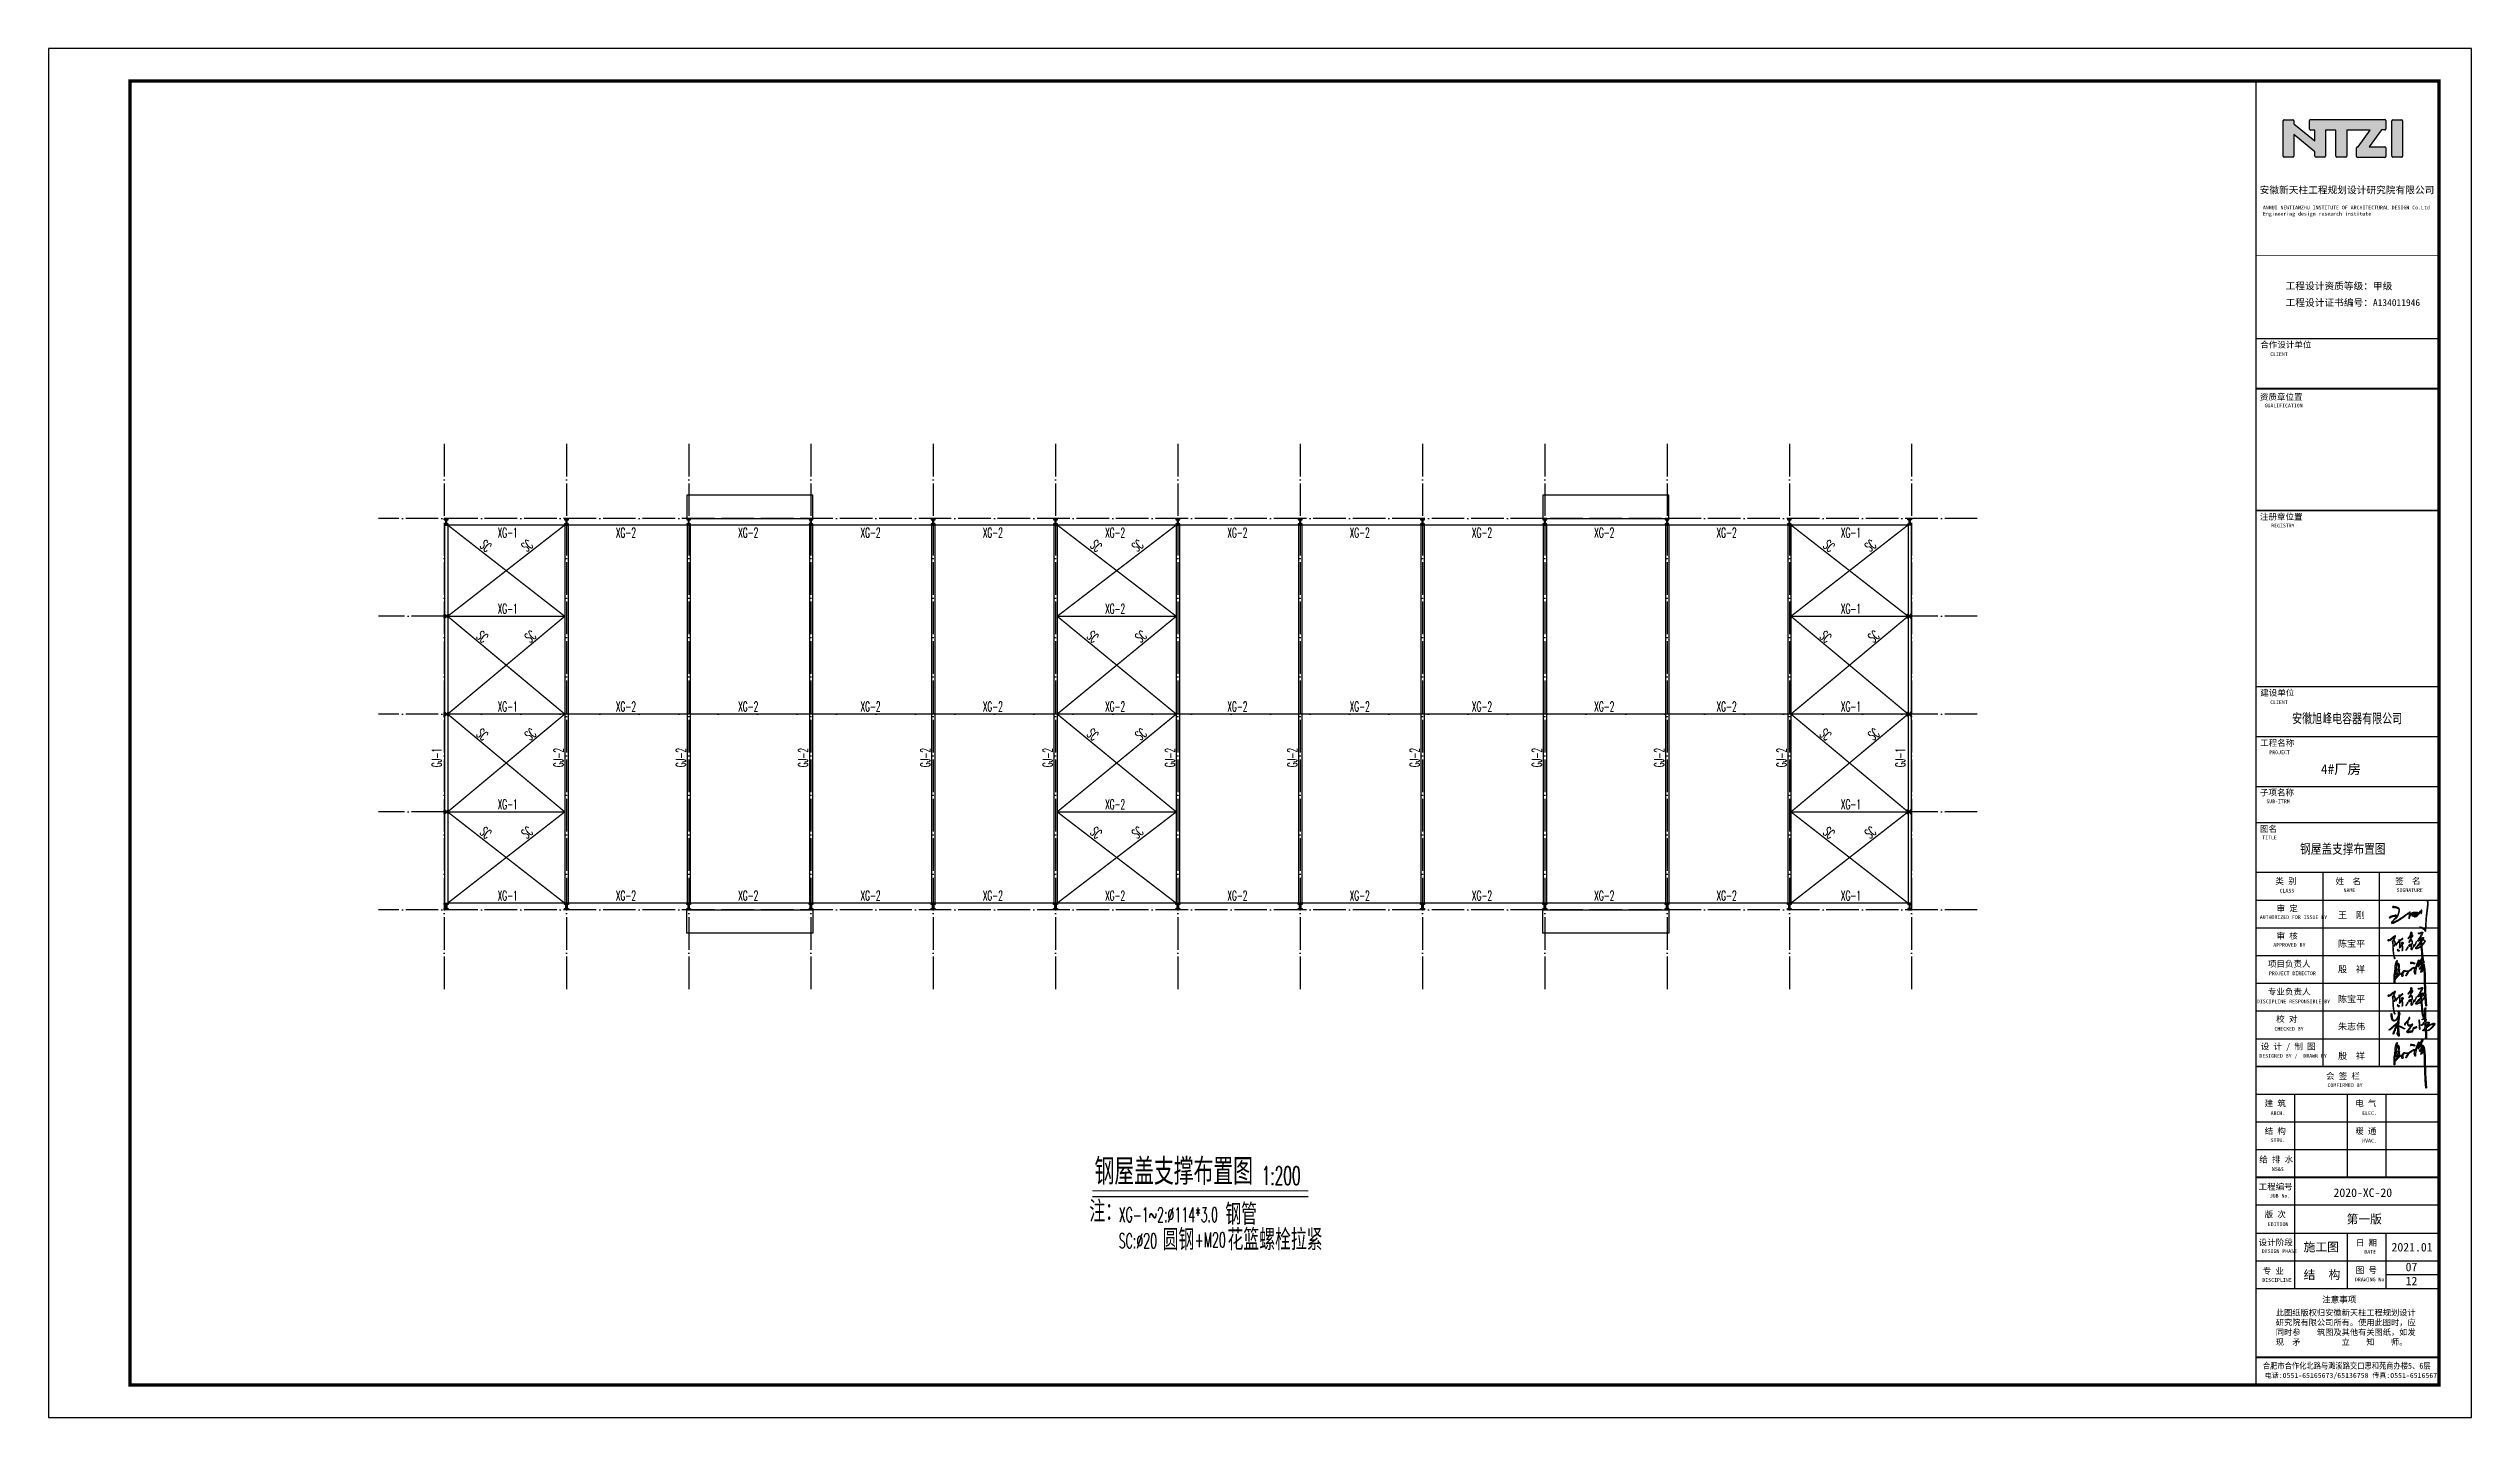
# Model space of a CAD drawing. Extents: x 32177600 to 32582346, y -189249 to 154687.
# Drawn here: x 32335937 to 32484537, y -15958 to 68042 of the extents above; entities that cross this region are included whole.
import ezdxf
from ezdxf.enums import TextEntityAlignment as Align

# ---------------------------------------------------------------- set-up
doc = ezdxf.new("R2010")
doc.units = 0
doc.header["$LTSCALE"] = 1000
doc.header["$MEASUREMENT"] = 0
doc.linetypes.add('ACAD_ISO04W100', pattern=[30.5, 24, -3, 0.5, -3])
doc.linetypes.add('DOTE', pattern=[2.42, 2, -0.2, 0.02, -0.2])
doc.layers.get('0').update_dxf_attribs({"linetype": 'CONTINUOUS'})
for name, color, linetype in [('46', 7, 'CONTINUOUS'), ('DIM_TEXT', 3, 'CONTINUOUS'), ('DOTE', 1, 'ACAD_ISO04W100'), ('PUB_TAB', 7, 'CONTINUOUS'), ('PUB_TEXT', 7, 'CONTINUOUS'), ('PUB_TITLE', 4, 'CONTINUOUS'), ('标注、文字', 3, 'CONTINUOUS'), ('钢梁', 2, 'CONTINUOUS')]:
    doc.layers.add(name, color=color, linetype=linetype)
doc.styles.add('-宋体', font='', dxfattribs={"width": 0.8})
doc.styles.add('-黑体', font='simhei.ttf')
doc.styles.add('_HZTXT', font='txt.shx', dxfattribs={"width": 0.8, "bigfont": 'hztxt.shx'})
doc.styles.add('_SIMPLEX', font='SIMPLEX', dxfattribs={"width": 0.8})
doc.styles.add('STYLE-黑体', font='simhei.ttf')
doc.styles.add('TQ', font='')
doc.styles.get('-宋体').set_extended_font_data('SimSun')
doc.styles.get('TQ').set_extended_font_data('SimSun')

msp = doc.modelspace()

# ---------------------------------------------------------------- texts
at = {"layer": '46', "linetype": 'Continuous', "style": '-黑体'}
msp.add_text('07', height=528.65, dxfattribs=at).set_placement((32480494.4, -6983.2, 0))
at = {"layer": 'DIM_TEXT'}
for s, height, style, width, p in [('钢屋盖支撑布置图', 1618.98, '_HZTXT', 0.75, (32400091.4, -1677.8)), ('1:200', 1125, '_SIMPLEX', 0.55, (32410340.1, -1677.8))]:
    msp.add_text(s, height=height, dxfattribs=dict(at, style=style, width=width)).set_placement(p)
at = {"layer": 'PUB_TAB', "lineweight": -3}
for s, style, width, p in [('安徽旭峰电容器有限公司', 'STYLE-黑体', 0.75, (32476908.6, 26639.3, 0)), ('4#厂房', 'STYLE-黑体', 1.000119, (32476526.2, 23522.7, 0)), ('钢屋盖支撑布置图', '-宋体', 0.8, (32476641.8, 18634.4, 0))]:
    msp.add_text(s, height=600, dxfattribs=dict(at, style=style, width=width)).set_placement(p, align=Align.CENTER)
at = {"layer": 'PUB_TEXT'}
for s, height, style, width, p in [('XG-1', 600, '_SIMPLEX', 0.55, (32363483.7, 38037.9, 0)), ('XG-2', 600, '_SIMPLEX', 0.55, (32370736, 38037.9, 0)), ('XG-2', 600, '_SIMPLEX', 0.55, (32378236, 38037.9, 0)), ('XG-2', 600, '_SIMPLEX', 0.55, (32385736, 38037.9, 0)), ('XG-2', 600, '_SIMPLEX', 0.55, (32393236, 38037.9, 0)), ('XG-2', 600, '_SIMPLEX', 0.55, (32400736, 38037.9, 0)), ('XG-2', 600, '_SIMPLEX', 0.55, (32408236, 38037.9, 0)), ('XG-2', 600, '_SIMPLEX', 0.55, (32415736, 38037.9, 0)), ('XG-2', 600, '_SIMPLEX', 0.55, (32423236, 38037.9, 0)), ('XG-2', 600, '_SIMPLEX', 0.55, (32430736, 38037.9, 0)), ('XG-2', 600, '_SIMPLEX', 0.55, (32438236, 38037.9, 0)), ('XG-1', 600, '_SIMPLEX', 0.55, (32445863.7, 38037.9, 0)), ('XG-1', 600, '_SIMPLEX', 0.55, (32363483.7, 33367.6, 0)), ('XG-2', 600, '_SIMPLEX', 0.55, (32400736, 33367.6, 0)), ('XG-1', 600, '_SIMPLEX', 0.55, (32445863.7, 33367.6, 0)), ('XG-1', 600, '_SIMPLEX', 0.55, (32363483.7, 27367.6, 0)), ('XG-2', 600, '_SIMPLEX', 0.55, (32370736, 27367.6, 0)), ('XG-2', 600, '_SIMPLEX', 0.55, (32378236, 27367.6, 0)), ('XG-2', 600, '_SIMPLEX', 0.55, (32385736, 27367.6, 0)), ('XG-2', 600, '_SIMPLEX', 0.55, (32393236, 27367.6, 0)), ('XG-2', 600, '_SIMPLEX', 0.55, (32400736, 27367.6, 0)), ('XG-2', 600, '_SIMPLEX', 0.55, (32408236, 27367.6, 0)), ('XG-2', 600, '_SIMPLEX', 0.55, (32415736, 27367.6, 0)), ('XG-2', 600, '_SIMPLEX', 0.55, (32423236, 27367.6, 0)), ('XG-2', 600, '_SIMPLEX', 0.55, (32430736, 27367.6, 0)), ('XG-2', 600, '_SIMPLEX', 0.55, (32438236, 27367.6, 0)), ('XG-1', 600, '_SIMPLEX', 0.55, (32445863.7, 27367.6, 0)), ('XG-1', 600, '_SIMPLEX', 0.55, (32363483.7, 21367.6, 0)), ('XG-2', 600, '_SIMPLEX', 0.55, (32400736, 21367.6, 0)), ('XG-1', 600, '_SIMPLEX', 0.55, (32445863.7, 21367.6, 0)), ('XG-1', 600, '_SIMPLEX', 0.55, (32363483.7, 15767.6, 0)), ('XG-2', 600, '_SIMPLEX', 0.55, (32370736, 15767.6, 0)), ('XG-2', 600, '_SIMPLEX', 0.55, (32378236, 15767.6, 0)), ('XG-2', 600, '_SIMPLEX', 0.55, (32385736, 15767.6, 0)), ('XG-2', 600, '_SIMPLEX', 0.55, (32393236, 15767.6, 0)), ('XG-2', 600, '_SIMPLEX', 0.55, (32400736, 15767.6, 0)), ('XG-2', 600, '_SIMPLEX', 0.55, (32408236, 15767.6, 0)), ('XG-2', 600, '_SIMPLEX', 0.55, (32415736, 15767.6, 0)), ('XG-2', 600, '_SIMPLEX', 0.55, (32423236, 15767.6, 0)), ('XG-2', 600, '_SIMPLEX', 0.55, (32430736, 15767.6, 0)), ('XG-2', 600, '_SIMPLEX', 0.55, (32438236, 15767.6, 0)), ('XG-1', 600, '_SIMPLEX', 0.55, (32445863.7, 15767.6, 0)), ('注：', 1295.18, '_HZTXT', 0.75, (32399773.3, -3960.5)), ('钢管', 1295.18, '_HZTXT', 0.75, (32408108.9, -4132.2)), ('XG-1~2:%%C114*3.0', 900, '_SIMPLEX', 0.55, (32401568.9, -3960.5)), ('圆钢', 1295.18, '_HZTXT', 0.75, (32404262.4, -5690.1)), ('花篮螺栓拉紧', 1295.18, '_HZTXT', 0.75, (32408245, -5690.1)), ('SC:%%C20', 900, '_SIMPLEX', 0.55, (32401568.9, -5568.9)), ('+M20', 900, '_SIMPLEX', 0.55, (32406231.3, -5508.4))]:
    msp.add_text(s, height=height, dxfattribs=dict(at, style=style, width=width)).set_placement(p)
at = {"layer": 'PUB_TEXT', "style": '_SIMPLEX', "width": 0.55}
for s, rotation, p in [('SC', 320.321021, (32362335.4, 37476, -97.8)), ('SC', 39.678979, (32365260.1, 37124.8, -97.8)), ('SC', 320.321021, (32399775.4, 37476, -97.8)), ('SC', 39.678979, (32402700.1, 37124.8, -97.8)), ('SC', 320.321021, (32444715.4, 37476, -97.8)), ('SC', 39.678979, (32447640.1, 37124.8, -97.8)), ('SC', 320.321021, (32362129.8, 31901.7, -97.8)), ('SC', 39.678979, (32365465.7, 31550.5, -97.8)), ('SC', 320.321021, (32399569.8, 31901.7, -97.8)), ('SC', 39.678979, (32402905.7, 31550.5, -97.8)), ('SC', 320.321021, (32444509.8, 31901.7, -97.8)), ('SC', 39.678979, (32447845.7, 31550.5, -97.8)), ('SC', 320.321021, (32362129.8, 25901.7, -97.8)), ('SC', 39.678979, (32365465.7, 25550.5, -97.8)), ('SC', 320.321021, (32399569.8, 25901.7, -97.8)), ('SC', 39.678979, (32402905.7, 25550.5, -97.8)), ('SC', 320.321021, (32444509.8, 25901.7, -97.8)), ('SC', 39.678979, (32447845.7, 25550.5, -97.8)), ('GJ-1', 90, (32360043.8, 23945.6, -97.8)), ('GJ-2', 90, (32367516.7, 23945.6, -97.8)), ('GJ-2', 90, (32375016.7, 23945.6, -97.8)), ('GJ-2', 90, (32382516.7, 23945.6, -97.8)), ('GJ-2', 90, (32390016.7, 23945.6, -97.8)), ('GJ-2', 90, (32397516.7, 23945.6, -97.8)), ('GJ-2', 90, (32405016.7, 23945.6, -97.8)), ('GJ-2', 90, (32412516.7, 23945.6, -97.8)), ('GJ-2', 90, (32420016.7, 23945.6, -97.8)), ('GJ-2', 90, (32427516.7, 23945.6, -97.8)), ('GJ-2', 90, (32435016.7, 23945.6, -97.8)), ('GJ-2', 90, (32442516.7, 23945.6, -97.8)), ('GJ-1', 90, (32449803.8, 23945.6, -97.8)), ('SC', 320.321021, (32362335.4, 19876, -97.8)), ('SC', 39.678979, (32365260.1, 19524.8, -97.8)), ('SC', 320.321021, (32399775.4, 19876, -97.8)), ('SC', 39.678979, (32402700.1, 19524.8, -97.8)), ('SC', 320.321021, (32444715.4, 19876, -97.8)), ('SC', 39.678979, (32447640.1, 19524.8, -97.8))]:
    msp.add_text(s, height=600, rotation=rotation, dxfattribs=at).set_placement(p)

# ---------------------------------------------------------------- blocks, each defined once
blk = doc.blocks.new('ly')
at = {"layer": 'PUB_TEXT', "insert": (-5884, 1715), "char_height": 212, "width": 5144.75, "attachment_point": 1, "style": 'TQ'}
blk.add_mtext('\\pt576;此图纸版权归安徽新天柱工程规划设计研究院有限公司所有。使用此图时，应同时参照建筑图及其他有关图纸，如发现有矛盾之处，应立即通知设计师。', dxfattribs=at)
blk = doc.blocks.new('WG')
at = {"color": 247}
for points in [[(26643288, 433637), (26643288, 433628), (26643289, 433623), (26643292, 433614), (26643304, 433612), (26643310, 433610), (26643321, 433604), (26643337, 433598), (26643346, 433597), (26643363, 433599), (26643367, 433601), (26643368, 433607), (26643365, 433610), (26643359, 433614), (26643356, 433619), (26643357, 433627), (26643359, 433631), (26643361, 433634), (26643363, 433639), (26643368, 433638), (26643373, 433640), (26643375, 433645), (26643389, 433650), (26643396, 433653), (26643409, 433662), (26643431, 433668), (26643442, 433673), (26643463, 433683), (26643483, 433687), (26643493, 433690), (26643513, 433697), (26643528, 433697), (26643536, 433698), (26643550, 433704), (26643564, 433707), (26643571, 433710), (26643584, 433718), (26643607, 433719), (26643620, 433721), (26643642, 433729), (26643667, 433732), (26643680, 433733), (26643705, 433731), (26643711, 433719), (26643712, 433710), (26643707, 433697), (26643686, 433655), (26643674, 433634), (26643646, 433595), (26643608, 433543), (26643587, 433517), (26643544, 433468), (26643501, 433423), (26643480, 433400), (26643438, 433354), (26643429, 433340), (26643425, 433333), (26643417, 433318), (26643415, 433305), (26643416, 433297), (26643421, 433285), (26643427, 433286), (26643431, 433284), (26643434, 433279), (26643438, 433278), (26643440, 433276), (26643442, 433272), (26643464, 433271), (26643475, 433273), (26643496, 433279), (26643526, 433288), (26643541, 433292), (26643571, 433302), (26643582, 433307), (26643587, 433310), (26643596, 433316), (26643624, 433327), (26643637, 433333), (26643663, 433347), (26643669, 433345), (26643674, 433347), (26643677, 433352), (26643692, 433360), (26643699, 433364), (26643713, 433374), (26643731, 433379), (26643741, 433384), (26643755, 433397), (26643761, 433396), (26643767, 433398), (26643771, 433404), (26643787, 433413), (26643795, 433419), (26643809, 433431), (26643823, 433435), (26643831, 433439), (26643842, 433449), (26643851, 433454), (26643855, 433457), (26643861, 433464), (26643870, 433463), (26643876, 433466), (26643882, 433472), (26643896, 433480), (26643904, 433485), (26643917, 433495), (26643976, 433530), (26644004, 433550), (26644059, 433591), (26644082, 433604), (26644093, 433611), (26644113, 433629), (26644180, 433674), (26644213, 433698), (26644276, 433750), (26644297, 433761), (26644307, 433768), (26644326, 433783), (26644389, 433827), (26644421, 433849), (26644484, 433893), (26644495, 433896), (26644501, 433900), (26644507, 433910), (26644514, 433910), (26644518, 433910), (26644526, 433910), (26644528, 433906), (26644526, 433899), (26644521, 433897), (26644521, 433877), (26644521, 433867), (26644521, 433847), (26644512, 433824), (26644510, 433810), (26644511, 433785), (26644511, 433761), (26644509, 433749), (26644503, 433727), (26644500, 433713), (26644499, 433707), (26644498, 433693), (26644495, 433670), (26644493, 433658), (26644490, 433635), (26644484, 433610), (26644481, 433598), (26644478, 433572), (26644480, 433568), (26644482, 433565), (26644484, 433560), (26644491, 433557), (26644497, 433559), (26644503, 433564), (26644513, 433570), (26644517, 433574), (26644526, 433583), (26644524, 433597), (26644526, 433605), (26644532, 433618), (26644537, 433632), (26644539, 433638), (26644544, 433652), (26644549, 433674), (26644553, 433685), (26644561, 433706), (26644580, 433742), (26644591, 433760), (26644615, 433793), (26644617, 433796), (26644618, 433798), (26644619, 433802), (26644640, 433822), (26644651, 433833), (26644671, 433854), (26644677, 433855), (26644680, 433857), (26644684, 433862), (26644701, 433870), (26644709, 433875), (26644726, 433883), (26644731, 433882), (26644735, 433884), (26644738, 433889), (26644758, 433888), (26644768, 433889), (26644788, 433893), (26644788, 433895), (26644788, 433896), (26644788, 433897), (26644806, 433897), (26644816, 433897), (26644834, 433897), (26644839, 433891), (26644848, 433890), (26644855, 433895), (26644911, 433898), (26644940, 433898), (26644996, 433893), (26645002, 433888), (26645006, 433886), (26645013, 433885), (26645015, 433878), (26645013, 433872), (26645007, 433868), (26644968, 433832), (26644948, 433815), (26644909, 433779), (26644909, 433776), (26644909, 433775), (26644909, 433772), (26644884, 433757), (26644872, 433748), (26644851, 433727), (26644844, 433725), (26644839, 433726), (26644834, 433731), (26644831, 433738), (26644833, 433744), (26644838, 433750), (26644858, 433785), (26644868, 433802), (26644888, 433837), (26644893, 433842), (26644896, 433845), (26644901, 433850), (26644902, 433859), (26644901, 433864), (26644896, 433872), (26644888, 433877), (26644881, 433878), (26644871, 433875), (26644864, 433873), (26644860, 433871), (26644855, 433866), (26644844, 433861), (26644839, 433857), (26644830, 433850), (26644802, 433827), (26644786, 433817), (26644755, 433800), (26644748, 433798), (26644745, 433795), (26644742, 433789), (26644723, 433792), (26644712, 433793), (26644692, 433791), (26644681, 433783), (26644676, 433778), (26644667, 433768), (26644663, 433757), (26644662, 433750), (26644665, 433739), (26644670, 433731), (26644675, 433728), (26644684, 433727), (26644698, 433731), (26644704, 433733), (26644717, 433739), (26644732, 433741), (26644741, 433739), (26644755, 433733), (26644780, 433719), (26644792, 433711), (26644813, 433691), (26644817, 433684), (26644819, 433680), (26644821, 433672), (26644835, 433671), (26644843, 433673), (26644855, 433679), (26644871, 433682), (26644880, 433682), (26644896, 433681), (26644922, 433685), (26644935, 433689), (26644959, 433700), (26644983, 433713), (26644994, 433722), (26645013, 433741), (26645013, 433746), (26645014, 433748), (26645017, 433752), (26645031, 433757), (26645038, 433762), (26645047, 433775), (26645090, 433832), (26645112, 433860), (26645155, 433918), (26645169, 433942), (26645178, 433954), (26645199, 433972), (26645212, 433984), (26645219, 433989), (26645234, 433997), (26645237, 433995), (26645239, 433994), (26645242, 433993), (26645244, 433978), (26645243, 433970), (26645236, 433956), (26645233, 433950), (26645230, 433948), (26645226, 433943), (26645229, 433939), (26645227, 433933), (26645222, 433931), (26645222, 433912), (26645222, 433902), (26645222, 433883), (26645226, 433879), (26645228, 433877), (26645232, 433872), (26645240, 433870), (26645246, 433871), (26645253, 433877), (26645258, 433880), (26645260, 433883), (26645263, 433889), (26645264, 433894), (26645264, 433897), (26645265, 433902), (26645269, 433922), (26645270, 433932), (26645274, 433952), (26645274, 433961), (26645277, 433967), (26645284, 433972), (26645284, 433994), (26645284, 434005), (26645284, 434027), (26645291, 434040), (26645293, 434049), (26645292, 434064), (26645287, 434067), (26645285, 434071), (26645284, 434077), (26645276, 434079), (26645272, 434080), (26645263, 434079), (26645256, 434077), (26645253, 434075), (26645247, 434073), (26645248, 434067), (26645245, 434063), (26645240, 434060), (26645238, 434057), (26645237, 434055), (26645236, 434052), (26645220, 434036), (26645212, 434028), (26645197, 434012), (26645174, 433999), (26645164, 433989), (26645149, 433968), (26645112, 433913), (26645092, 433886), (26645049, 433835), (26645019, 433800), (26645004, 433782), (26644974, 433747), (26644963, 433744), (26644958, 433741), (26644951, 433733), (26644938, 433727), (26644931, 433724), (26644917, 433720), (26644915, 433723), (26644912, 433724), (26644909, 433722), (26644913, 433734), (26644917, 433740), (26644928, 433747), (26644930, 433747), (26644932, 433747), (26644934, 433750), (26644959, 433775), (26644971, 433787), (26644996, 433812), (26645000, 433814), (26645002, 433815), (26645005, 433816), (26645027, 433839), (26645039, 433850), (26645061, 433872), (26645061, 433877), (26645063, 433880), (26645067, 433881), (26645070, 433890), (26645069, 433896), (26645063, 433904), (26645050, 433911), (26645043, 433915), (26645030, 433922), (26645023, 433920), (26645018, 433921), (26645013, 433927), (26644996, 433927), (26644988, 433927), (26644971, 433927), (26644971, 433928), (26644971, 433929), (26644971, 433931), (26644918, 433931), (26644891, 433931), (26644838, 433931), (26644837, 433934), (26644832, 433935), (26644830, 433933), (26644810, 433930), (26644800, 433929), (26644780, 433931), (26644755, 433926), (26644742, 433923), (26644717, 433916), (26644694, 433910), (26644682, 433905), (26644661, 433893), (26644657, 433890), (26644655, 433889), (26644651, 433887), (26644633, 433870), (26644624, 433861), (26644607, 433843), (26644598, 433829), (26644592, 433822), (26644580, 433810), (26644582, 433804), (26644580, 433799), (26644576, 433795), (26644568, 433781), (26644564, 433774), (26644557, 433760), (26644553, 433760), (26644551, 433760), (26644546, 433760), (26644544, 433766), (26644545, 433772), (26644551, 433777), (26644551, 433793), (26644551, 433802), (26644551, 433818), (26644554, 433832), (26644556, 433838), (26644559, 433852), (26644559, 433862), (26644559, 433868), (26644559, 433879), (26644560, 433885), (26644560, 433887), (26644561, 433893), (26644563, 433911), (26644565, 433920), (26644567, 433937), (26644567, 433948), (26644565, 433954), (26644559, 433962), (26644554, 433967), (26644549, 433968), (26644542, 433966), (26644540, 433964), (26644537, 433963), (26644534, 433964), (26644527, 433948), (26644521, 433941), (26644507, 433931), (26644490, 433922), (26644481, 433917), (26644467, 433904), (26644414, 433869), (26644389, 433850), (26644338, 433812), (26644314, 433796), (26644302, 433787), (26644280, 433768), (26644265, 433764), (26644258, 433760), (26644246, 433750), (26644209, 433723), (26644190, 433709), (26644155, 433681), (26644140, 433676), (26644133, 433672), (26644121, 433662), (26644097, 433646), (26644085, 433637), (26644063, 433618), (26644044, 433612), (26644034, 433606), (26644019, 433593), (26643980, 433571), (26643961, 433558), (26643925, 433531), (26643907, 433524), (26643899, 433520), (26643884, 433508), (26643822, 433471), (26643791, 433453), (26643730, 433416), (26643703, 433403), (26643690, 433396), (26643663, 433383), (26643654, 433375), (26643649, 433372), (26643638, 433368), (26643624, 433368), (26643616, 433365), (26643605, 433358), (26643577, 433342), (26643563, 433335), (26643534, 433322), (26643516, 433321), (26643507, 433318), (26643492, 433310), (26643475, 433310), (26643467, 433309), (26643450, 433306), (26643448, 433313), (26643450, 433318), (26643454, 433324), (26643468, 433338), (26643473, 433347), (26643482, 433364), (26643500, 433382), (26643509, 433392), (26643527, 433410), (26643551, 433441), (26643563, 433456), (26643590, 433485), (26643592, 433485), (26643594, 433485), (26643596, 433485), (26643595, 433490), (26643597, 433495), (26643602, 433497), (26643640, 433547), (26643659, 433572), (26643696, 433622), (26643715, 433656), (26643724, 433672), (26643742, 433706), (26643744, 433722), (26643743, 433730), (26643738, 433745), (26643732, 433751), (26643729, 433754), (26643723, 433760), (26643718, 433757), (26643712, 433759), (26643709, 433764), (26643685, 433764), (26643674, 433764), (26643650, 433764), (26643616, 433753), (26643598, 433749), (26643563, 433741), (26643536, 433735), (26643523, 433731), (26643496, 433725), (26643482, 433724), (26643475, 433722), (26643463, 433716), (26643429, 433703), (26643411, 433697), (26643375, 433689), (26643348, 433683), (26643334, 433676), (26643311, 433660), (26643302, 433651), (26643297, 433646)], [(26643492, 434287), (26643490, 434279), (26643491, 434273), (26643496, 434266), (26643503, 434252), (26643508, 434246), (26643519, 434235), (26643523, 434234), (26643525, 434233), (26643529, 434233), (26643532, 434236), (26643535, 434236), (26643538, 434235), (26643536, 434242), (26643538, 434248), (26643544, 434252), (26643551, 434258), (26643559, 434258), (26643567, 434254), (26643611, 434249), (26643632, 434246), (26643675, 434237), (26643733, 434221), (26643762, 434211), (26643817, 434187), (26643837, 434177), (26643847, 434169), (26643861, 434152), (26643865, 434139), (26643868, 434133), (26643875, 434123), (26643875, 434107), (26643876, 434100), (26643880, 434085), (26643877, 434065), (26643876, 434055), (26643873, 434035), (26643872, 434028), (26643872, 434025), (26643871, 434018), (26643871, 434005), (26643871, 433998), (26643871, 433985), (26643868, 433980), (26643866, 433977), (26643863, 433972), (26643861, 433952), (26643859, 433942), (26643855, 433922), (26643848, 433900), (26643844, 433889), (26643834, 433868), (26643834, 433856), (26643833, 433850), (26643827, 433839), (26643808, 433792), (26643800, 433768), (26643784, 433720), (26643769, 433687), (26643760, 433670), (26643740, 433639), (26643727, 433618), (26643719, 433607), (26643702, 433589), (26643694, 433588), (26643687, 433581), (26643688, 433572), (26643682, 433573), (26643678, 433571), (26643675, 433566), (26643676, 433562), (26643680, 433560), (26643684, 433562), (26643688, 433566), (26643690, 433568), (26643694, 433572), (26643703, 433572), (26643709, 433574), (26643715, 433581), (26643744, 433616), (26643759, 433634), (26643788, 433670), (26643787, 433679), (26643790, 433685), (26643796, 433691), (26643807, 433720), (26643813, 433733), (26643827, 433760), (26643829, 433769), (26643831, 433774), (26643838, 433781), (26643838, 433795), (26643839, 433802), (26643846, 433814), (26643859, 433846), (26643865, 433862), (26643880, 433893), (26643883, 433915), (26643886, 433926), (26643894, 433947), (26643899, 433979), (26643902, 433995), (26643907, 434027), (26643910, 434045), (26643910, 434054), (26643909, 434073), (26643915, 434078), (26643916, 434087), (26643911, 434093), (26643909, 434119), (26643906, 434132), (26643896, 434156), (26643890, 434168), (26643886, 434174), (26643877, 434185), (26643875, 434190), (26643873, 434192), (26643871, 434198), (26643857, 434203), (26643850, 434207), (26643838, 434216), (26643821, 434225), (26643813, 434229), (26643796, 434237), (26643781, 434240), (26643773, 434242), (26643759, 434250), (26643751, 434251), (26643747, 434253), (26643742, 434258), (26643724, 434260), (26643714, 434262), (26643696, 434266), (26643684, 434269), (26643678, 434271), (26643667, 434277), (26643654, 434276), (26643646, 434277), (26643634, 434283), (26643617, 434286), (26643609, 434287), (26643592, 434285), (26643587, 434288), (26643585, 434290), (26643580, 434293), (26643572, 434290), (26643565, 434292), (26643559, 434298), (26643536, 434298), (26643525, 434298), (26643502, 434298), (26643498, 434293), (26643496, 434291)], [(26645151, 433029), (26645155, 433027), (26645157, 433022), (26645155, 433018), (26645174, 433016), (26645183, 433014), (26645201, 433008), (26645241, 432996), (26645260, 432989), (26645299, 432972), (26645328, 432957), (26645342, 432948), (26645367, 432929), (26645384, 432917), (26645393, 432912), (26645409, 432899), (26645427, 432882), (26645435, 432873), (26645453, 432856), (26645467, 432831), (26645476, 432819), (26645495, 432797), (26645503, 432795), (26645509, 432796), (26645515, 432801), (26645521, 432807), (26645524, 432810), (26645530, 432816), (26645530, 432838), (26645530, 432850), (26645530, 432872), (26645532, 432872), (26645532, 432872), (26645534, 432872), (26645534, 432911), (26645534, 432930), (26645534, 432968), (26645537, 432981), (26645539, 432988), (26645542, 433001), (26645542, 433028), (26645542, 433041), (26645542, 433068), (26645544, 433068), (26645545, 433068), (26645547, 433068), (26645547, 433096), (26645547, 433111), (26645547, 433139), (26645548, 433139), (26645549, 433139), (26645551, 433139), (26645551, 433184), (26645551, 433206), (26645551, 433251), (26645557, 433257), (26645558, 433266), (26645553, 433272), (26645550, 433292), (26645551, 433304), (26645559, 433322), (26645559, 433349), (26645559, 433362), (26645559, 433389), (26645561, 433389), (26645562, 433389), (26645563, 433389), (26645563, 433394), (26645563, 433397), (26645563, 433402), (26645564, 433415), (26645565, 433422), (26645565, 433435), (26645569, 433488), (26645570, 433515), (26645574, 433568), (26645572, 433582), (26645573, 433590), (26645580, 433602), (26645580, 433632), (26645580, 433647), (26645580, 433677), (26645582, 433677), (26645582, 433677), (26645584, 433677), (26645584, 433697), (26645584, 433707), (26645584, 433727), (26645586, 433727), (26645587, 433727), (26645588, 433727), (26645588, 433743), (26645588, 433752), (26645588, 433768), (26645599, 433806), (26645602, 433825), (26645603, 433864), (26645606, 433884), (26645608, 433894), (26645611, 433914), (26645613, 433927), (26645614, 433934), (26645615, 433947), (26645619, 433967), (26645620, 433977), (26645624, 433997), (26645623, 434011), (26645624, 434019), (26645630, 434031), (26645630, 434056), (26645630, 434068), (26645630, 434093), (26645633, 434102), (26645635, 434106), (26645638, 434114), (26645638, 434136), (26645639, 434147), (26645645, 434168), (26645648, 434186), (26645648, 434196), (26645647, 434214), (26645653, 434228), (26645654, 434237), (26645653, 434252), (26645656, 434278), (26645658, 434292), (26645661, 434318), (26645662, 434325), (26645662, 434328), (26645663, 434335), (26645663, 434348), (26645663, 434355), (26645663, 434368), (26645665, 434368), (26645666, 434368), (26645667, 434368), (26645667, 434402), (26645667, 434418), (26645667, 434452), (26645669, 434452), (26645670, 434452), (26645672, 434452), (26645672, 434490), (26645672, 434509), (26645672, 434548), (26645670, 434548), (26645669, 434548), (26645667, 434548), (26645667, 434566), (26645667, 434575), (26645667, 434593), (26645664, 434598), (26645662, 434601), (26645659, 434606), (26645660, 434618), (26645658, 434624), (26645653, 434635), (26645645, 434642), (26645640, 434644), (26645630, 434646), (26645625, 434643), (26645623, 434642), (26645617, 434639), (26645614, 434630), (26645613, 434624), (26645615, 434614), (26645621, 434594), (26645624, 434584), (26645630, 434564), (26645630, 434539), (26645630, 434527), (26645630, 434502), (26645637, 434494), (26645637, 434485), (26645632, 434477), (26645632, 434462), (26645631, 434454), (26645626, 434439), (26645626, 434408), (26645626, 434392), (26645626, 434360), (26645622, 434345), (26645621, 434338), (26645617, 434323), (26645617, 434306), (26645617, 434298), (26645617, 434281), (26645614, 434274), (26645612, 434271), (26645609, 434264), (26645609, 434233), (26645609, 434217), (26645609, 434185), (26645604, 434176), (26645602, 434170), (26645603, 434160), (26645600, 434143), (26645598, 434135), (26645595, 434118), (26645594, 434114), (26645593, 434112), (26645592, 434108), (26645592, 434095), (26645592, 434089), (26645592, 434077), (26645585, 434067), (26645585, 434058), (26645590, 434048), (26645593, 434043), (26645593, 434039), (26645590, 434035), (26645587, 434015), (26645585, 434005), (26645582, 433985), (26645580, 433977), (26645579, 433973), (26645578, 433964), (26645575, 433941), (26645573, 433929), (26645570, 433906), (26645571, 433896), (26645570, 433889), (26645563, 433881), (26645563, 433862), (26645563, 433853), (26645563, 433835), (26645560, 433828), (26645558, 433825), (26645555, 433818), (26645555, 433802), (26645555, 433793), (26645555, 433777), (26645552, 433763), (26645550, 433757), (26645547, 433743), (26645547, 433727), (26645547, 433718), (26645547, 433702), (26645545, 433702), (26645544, 433702), (26645542, 433702), (26645542, 433675), (26645542, 433662), (26645542, 433635), (26645541, 433635), (26645540, 433635), (26645538, 433635), (26645538, 433613), (26645538, 433602), (26645538, 433581), (26645535, 433567), (26645533, 433561), (26645530, 433547), (26645530, 433529), (26645530, 433520), (26645530, 433502), (26645528, 433502), (26645527, 433502), (26645526, 433502), (26645526, 433453), (26645526, 433429), (26645526, 433381), (26645524, 433381), (26645523, 433381), (26645522, 433381), (26645522, 433354), (26645522, 433341), (26645522, 433314), (26645514, 433290), (26645512, 433277), (26645513, 433251), (26645517, 433250), (26645518, 433246), (26645515, 433243), (26645516, 433221), (26645516, 433211), (26645513, 433189), (26645513, 433169), (26645513, 433159), (26645513, 433139), (26645512, 433139), (26645511, 433139), (26645509, 433139), (26645509, 433121), (26645509, 433111), (26645509, 433093), (26645507, 433093), (26645507, 433093), (26645505, 433093), (26645505, 433068), (26645505, 433056), (26645505, 433031), (26645503, 433031), (26645502, 433031), (26645501, 433031), (26645501, 432996), (26645501, 432978), (26645501, 432943), (26645499, 432943), (26645498, 432943), (26645497, 432943), (26645497, 432926), (26645497, 432918), (26645497, 432901), (26645491, 432898), (26645490, 432889), (26645495, 432885), (26645495, 432879), (26645490, 432873), (26645484, 432874), (26645471, 432895), (26645463, 432905), (26645445, 432922), (26645419, 432940), (26645406, 432950), (26645380, 432968), (26645361, 432975), (26645351, 432980), (26645334, 432991), (26645324, 432999), (26645318, 433002), (26645305, 433006), (26645289, 433007), (26645281, 433010), (26645267, 433018), (26645258, 433015), (26645251, 433016), (26645242, 433022), (26645229, 433022), (26645222, 433022), (26645209, 433022), (26645188, 433030), (26645177, 433032), (26645155, 433033), (26645153, 433031), (26645152, 433030)]]:
    blk.add_lwpolyline(points, close=True, dxfattribs=at)
blk = doc.blocks.new('tk')
h = blk.add_hatch(color=256)
h.paths.add_polyline_path([(31009895, -54327), (31010541, -54856), (31010541, -54993, 0.414214), (31010573, -55025), (31010836, -55025, 0.414214), (31010868, -54993), (31010868, -54194), (31011182, -54194), (31011182, -54992, 0.414214), (31011214, -55024), (31011484, -55024, 0.414214), (31011516, -54992), (31011516, -54195), (31012229, -54195), (31011867, -54706), (31011845, -54706, 0.414214), (31011813, -54738), (31011813, -55000, 0.414214), (31011845, -55032), (31012685, -55032, 0.414214), (31012717, -55000), (31012717, -54736, 0.414214), (31012685, -54704), (31012205, -54704), (31012579, -54190), (31012686, -54190, 0.414214), (31012718, -54158), (31012718, -53897, 0.414214), (31012686, -53865), (31010407, -53865, 0.414214), (31010375, -53897), (31010375, -54164, 0.414214), (31010407, -54196), (31010538, -54196), (31010538, -54524), (31009893, -53997), (31009893, -53908, 0.41489), (31009861, -53876), (31009593, -53876, 0.414214), (31009561, -53908), (31009561, -54996, 0.414214), (31009593, -55028), (31009863, -55028, 0.414214), (31009895, -54996)])
h.paths.add_polyline_path([(31012899, -54993, 0.414214), (31012931, -55025), (31013198, -55025, 0.414214), (31013230, -54993), (31013230, -53909, 0.414214), (31013198, -53877), (31012931, -53877, 0.414214), (31012899, -53909)])
h = blk.add_hatch(color=247)
h.paths.add_polyline_path([(31013034, -78032), (31013025, -78030), (31013019, -78029), (31013015, -78027), (31013010, -78025), (31013003, -78025), (31012999, -78024), (31012993, -78021), (31012985, -78020), (31012981, -78020), (31012972, -78020), (31012970, -78019), (31012969, -78018), (31012966, -78016), (31012962, -78018), (31012959, -78017), (31012956, -78014), (31012945, -78014), (31012939, -78014), (31012928, -78014), (31012926, -78016), (31012925, -78017), (31012922, -78019), (31012921, -78023), (31012922, -78026), (31012925, -78030), (31012928, -78037), (31012930, -78040), (31012936, -78045), (31012938, -78046), (31012939, -78046), (31012941, -78046), (31012942, -78045), (31012944, -78045), (31012945, -78045), (31012945, -78042), (31012946, -78039), (31012949, -78037), (31012952, -78034), (31012956, -78034), (31012960, -78036), (31012982, -78038), (31012993, -78040), (31013014, -78044), (31013043, -78053), (31013057, -78058), (31013085, -78069), (31013095, -78075), (31013100, -78078), (31013107, -78087), (31013109, -78093), (31013111, -78096), (31013114, -78102), (31013114, -78109), (31013115, -78113), (31013116, -78120), (31013115, -78130), (31013114, -78135), (31013113, -78145), (31013113, -78149), (31013113, -78150), (31013112, -78154), (31013112, -78160), (31013112, -78164), (31013112, -78170), (31013110, -78173), (31013110, -78174), (31013108, -78177), (31013107, -78187), (31013106, -78192), (31013104, -78202), (31013100, -78213), (31013098, -78218), (31013093, -78229), (31013094, -78235), (31013093, -78238), (31013090, -78243), (31013081, -78267), (31013076, -78279), (31013068, -78303), (31013061, -78320), (31013056, -78328), (31013046, -78343), (31013040, -78354), (31013036, -78359), (31013028, -78368), (31013023, -78369), (31013020, -78372), (31013020, -78377), (31013018, -78376), (31013015, -78377), (31013014, -78380), (31013015, -78382), (31013017, -78383), (31013018, -78382), (31013020, -78380), (31013021, -78379), (31013024, -78377), (31013028, -78377), (31013031, -78376), (31013034, -78373), (31013049, -78355), (31013056, -78346), (31013070, -78328), (31013070, -78323), (31013071, -78320), (31013075, -78317), (31013080, -78303), (31013083, -78296), (31013090, -78283), (31013091, -78278), (31013092, -78276), (31013095, -78273), (31013095, -78266), (31013096, -78262), (31013100, -78256), (31013106, -78240), (31013109, -78232), (31013116, -78216), (31013118, -78205), (31013120, -78200), (31013124, -78189), (31013126, -78173), (31013127, -78165), (31013130, -78150), (31013131, -78141), (31013132, -78136), (31013131, -78127), (31013134, -78124), (31013134, -78120), (31013132, -78116), (31013131, -78103), (31013130, -78097), (31013125, -78085), (31013122, -78079), (31013120, -78076), (31013115, -78070), (31013114, -78068), (31013113, -78067), (31013112, -78064), (31013105, -78061), (31013101, -78060), (31013095, -78055), (31013087, -78051), (31013083, -78049), (31013075, -78044), (31013067, -78043), (31013063, -78042), (31013056, -78038), (31013052, -78038), (31013050, -78037), (31013047, -78034), (31013038, -78033)])
h.paths.add_polyline_path([(31013019, -78281), (31013013, -78281), (31013002, -78281), (31012984, -78286), (31012976, -78289), (31012958, -78292), (31012945, -78296), (31012938, -78297), (31012925, -78301), (31012918, -78301), (31012914, -78302), (31012908, -78305), (31012891, -78312), (31012882, -78314), (31012864, -78318), (31012850, -78322), (31012843, -78325), (31012832, -78333), (31012827, -78338), (31012825, -78340), (31012820, -78344), (31012820, -78349), (31012821, -78352), (31012822, -78356), (31012829, -78357), (31012832, -78358), (31012837, -78361), (31012845, -78364), (31012850, -78364), (31012858, -78363), (31012860, -78362), (31012860, -78360), (31012859, -78358), (31012856, -78356), (31012855, -78353), (31012855, -78350), (31012856, -78347), (31012857, -78346), (31012858, -78343), (31012861, -78344), (31012863, -78343), (31012864, -78340), (31012871, -78338), (31012875, -78336), (31012881, -78332), (31012892, -78329), (31012897, -78327), (31012908, -78322), (31012918, -78319), (31012923, -78318), (31012933, -78314), (31012940, -78314), (31012945, -78314), (31012952, -78311), (31012959, -78309), (31012962, -78308), (31012968, -78304), (31012980, -78304), (31012986, -78303), (31012997, -78299), (31013010, -78297), (31013016, -78297), (31013029, -78298), (31013032, -78303), (31013032, -78308), (31013030, -78314), (31013020, -78336), (31013013, -78346), (31013000, -78365), (31012980, -78392), (31012970, -78404), (31012949, -78429), (31012927, -78452), (31012917, -78463), (31012895, -78486), (31012891, -78493), (31012889, -78497), (31012885, -78504), (31012884, -78511), (31012884, -78514), (31012887, -78521), (31012890, -78520), (31012892, -78521), (31012893, -78524), (31012895, -78524), (31012897, -78525), (31012897, -78527), (31012908, -78527), (31012914, -78527), (31012925, -78524), (31012940, -78519), (31012947, -78517), (31012962, -78512), (31012967, -78510), (31012970, -78508), (31012975, -78505), (31012988, -78500), (31012995, -78497), (31013008, -78489), (31013011, -78490), (31013013, -78490), (31013015, -78487), (31013023, -78483), (31013026, -78481), (31013033, -78476), (31013042, -78474), (31013047, -78471), (31013054, -78464), (31013057, -78465), (31013060, -78464), (31013062, -78461), (31013070, -78456), (31013074, -78454), (31013081, -78448), (31013088, -78445), (31013092, -78443), (31013097, -78438), (31013102, -78436), (31013104, -78435), (31013107, -78431), (31013111, -78431), (31013114, -78430), (31013117, -78427), (31013125, -78423), (31013128, -78420), (31013135, -78415), (31013164, -78398), (31013179, -78388), (31013206, -78367), (31013217, -78361), (31013223, -78357), (31013233, -78349), (31013267, -78326), (31013283, -78314), (31013314, -78288), (31013325, -78282), (31013330, -78279), (31013339, -78272), (31013371, -78250), (31013387, -78239), (31013418, -78216), (31013424, -78215), (31013427, -78213), (31013430, -78208), (31013434, -78208), (31013435, -78208), (31013439, -78208), (31013441, -78210), (31013440, -78213), (31013437, -78214), (31013437, -78224), (31013437, -78229), (31013437, -78239), (31013433, -78251), (31013432, -78258), (31013432, -78270), (31013432, -78282), (31013431, -78288), (31013428, -78300), (31013426, -78306), (31013426, -78310), (31013426, -78316), (31013424, -78328), (31013423, -78334), (31013422, -78346), (31013418, -78358), (31013417, -78364), (31013415, -78377), (31013417, -78379), (31013417, -78380), (31013418, -78383), (31013422, -78384), (31013425, -78384), (31013428, -78381), (31013433, -78378), (31013435, -78376), (31013439, -78372), (31013439, -78364), (31013439, -78360), (31013442, -78354), (31013445, -78347), (31013446, -78344), (31013449, -78337), (31013451, -78326), (31013453, -78321), (31013457, -78310), (31013466, -78292), (31013472, -78283), (31013484, -78266), (31013485, -78265), (31013486, -78264), (31013486, -78262), (31013497, -78252), (31013502, -78247), (31013512, -78236), (31013515, -78235), (31013517, -78234), (31013518, -78232), (31013527, -78228), (31013531, -78226), (31013539, -78222), (31013542, -78222), (31013544, -78221), (31013546, -78218), (31013556, -78219), (31013561, -78218), (31013571, -78216), (31013571, -78215), (31013571, -78215), (31013571, -78214), (31013580, -78214), (31013584, -78214), (31013593, -78214), (31013596, -78217), (31013601, -78218), (31013604, -78215), (31013632, -78214), (31013646, -78214), (31013675, -78216), (31013677, -78219), (31013679, -78220), (31013683, -78220), (31013684, -78224), (31013683, -78227), (31013680, -78229), (31013660, -78247), (31013651, -78256), (31013631, -78274), (31013631, -78275), (31013631, -78275), (31013631, -78277), (31013618, -78284), (31013612, -78289), (31013602, -78300), (31013598, -78300), (31013596, -78300), (31013593, -78298), (31013592, -78294), (31013593, -78291), (31013596, -78288), (31013605, -78271), (31013610, -78262), (31013621, -78244), (31013623, -78242), (31013624, -78241), (31013627, -78238), (31013627, -78234), (31013627, -78231), (31013625, -78227), (31013620, -78224), (31013617, -78224), (31013612, -78226), (31013609, -78226), (31013607, -78227), (31013604, -78230), (31013599, -78233), (31013596, -78234), (31013591, -78238), (31013577, -78250), (31013570, -78255), (31013554, -78263), (31013551, -78264), (31013549, -78265), (31013548, -78268), (31013538, -78267), (31013533, -78267), (31013523, -78267), (31013517, -78271), (31013515, -78274), (31013510, -78279), (31013508, -78284), (31013508, -78288), (31013509, -78293), (31013511, -78297), (31013514, -78299), (31013518, -78300), (31013525, -78298), (31013529, -78296), (31013535, -78293), (31013543, -78293), (31013547, -78293), (31013554, -78297), (31013566, -78303), (31013572, -78308), (31013583, -78317), (31013585, -78321), (31013586, -78323), (31013587, -78327), (31013594, -78327), (31013598, -78327), (31013604, -78324), (31013612, -78322), (31013616, -78322), (31013625, -78323), (31013638, -78320), (31013644, -78318), (31013656, -78313), (31013668, -78306), (31013673, -78302), (31013683, -78292), (31013683, -78290), (31013684, -78289), (31013685, -78287), (31013692, -78285), (31013696, -78282), (31013700, -78276), (31013720, -78249), (31013720, -78223), (31013701, -78245), (31013686, -78263), (31013678, -78272), (31013663, -78289), (31013658, -78291), (31013656, -78293), (31013652, -78297), (31013645, -78300), (31013642, -78301), (31013635, -78303), (31013634, -78301), (31013633, -78301), (31013631, -78302), (31013633, -78296), (31013635, -78293), (31013640, -78289), (31013642, -78290), (31013643, -78289), (31013643, -78288), (31013656, -78276), (31013662, -78269), (31013675, -78257), (31013676, -78256), (31013677, -78256), (31013679, -78255), (31013690, -78244), (31013696, -78238), (31013707, -78227), (31013707, -78225), (31013708, -78223), (31013710, -78223), (31013711, -78218), (31013711, -78215), (31013708, -78211), (31013701, -78207), (31013698, -78205), (31013691, -78202), (31013688, -78203), (31013685, -78202), (31013683, -78200), (31013675, -78200), (31013671, -78200), (31013662, -78200), (31013662, -78199), (31013662, -78198), (31013662, -78198), (31013636, -78198), (31013622, -78198), (31013596, -78198), (31013595, -78196), (31013593, -78195), (31013591, -78197), (31013581, -78198), (31013576, -78198), (31013566, -78198), (31013554, -78200), (31013548, -78202), (31013535, -78205), (31013523, -78208), (31013518, -78210), (31013507, -78216), (31013505, -78218), (31013504, -78219), (31013502, -78219), (31013493, -78228), (31013489, -78233), (31013480, -78241), (31013475, -78249), (31013473, -78252), (31013466, -78258), (31013467, -78261), (31013467, -78263), (31013464, -78265), (31013461, -78272), (31013459, -78276), (31013455, -78283), (31013453, -78283), (31013452, -78283), (31013450, -78283), (31013448, -78280), (31013449, -78277), (31013452, -78275), (31013452, -78266), (31013452, -78262), (31013452, -78254), (31013453, -78247), (31013454, -78244), (31013456, -78237), (31013456, -78232), (31013456, -78229), (31013456, -78224), (31013456, -78221), (31013457, -78219), (31013457, -78216), (31013458, -78208), (31013459, -78203), (31013460, -78194), (31013460, -78189), (31013459, -78186), (31013456, -78182), (31013453, -78180), (31013451, -78179), (31013448, -78180), (31013446, -78181), (31013445, -78182), (31013443, -78181), (31013440, -78189), (31013437, -78193), (31013430, -78198), (31013421, -78202), (31013417, -78205), (31013410, -78211), (31013384, -78229), (31013371, -78238), (31013345, -78257), (31013333, -78265), (31013328, -78270), (31013316, -78279), (31013309, -78281), (31013305, -78283), (31013300, -78288), (31013281, -78301), (31013272, -78308), (31013254, -78323), (31013246, -78325), (31013243, -78327), (31013237, -78332), (31013225, -78340), (31013219, -78344), (31013208, -78354), (31013198, -78357), (31013194, -78360), (31013186, -78366), (31013166, -78377), (31013157, -78384), (31013139, -78398), (31013130, -78401), (31013126, -78403), (31013118, -78409), (31013088, -78427), (31013072, -78437), (31013041, -78455), (31013028, -78462), (31013021, -78465), (31013008, -78472), (31013003, -78475), (31013001, -78477), (31012995, -78479), (31012988, -78479), (31012985, -78480), (31012979, -78484), (31012965, -78492), (31012958, -78495), (31012943, -78502), (31012935, -78502), (31012930, -78504), (31012922, -78508), (31012914, -78508), (31012910, -78508), (31012902, -78510), (31012901, -78506), (31012901, -78504), (31012904, -78501), (31012910, -78494), (31012913, -78490), (31012917, -78481), (31012926, -78472), (31012931, -78467), (31012940, -78458), (31012952, -78442), (31012958, -78435), (31012971, -78421), (31012973, -78421), (31012973, -78421), (31012975, -78421), (31012974, -78418), (31012975, -78416), (31012978, -78414), (31012997, -78389), (31013006, -78377), (31013025, -78352), (31013034, -78335), (31013038, -78327), (31013047, -78310), (31013048, -78302), (31013048, -78298), (31013045, -78290), (31013042, -78287), (31013041, -78286), (31013038, -78283), (31013035, -78284), (31013032, -78284), (31013031, -78281)])
h.paths.add_polyline_path([(31013798, -78166), (31013798, -78174), (31013798, -78178), (31013795, -78185), (31013793, -78188), (31013792, -78189), (31013789, -78191), (31013791, -78194), (31013790, -78197), (31013787, -78198), (31013787, -78207), (31013787, -78212), (31013787, -78222), (31013789, -78224), (31013790, -78225), (31013792, -78227), (31013797, -78228), (31013799, -78227), (31013803, -78225), (31013805, -78223), (31013807, -78221), (31013808, -78218), (31013808, -78216), (31013809, -78215), (31013809, -78212), (31013811, -78202), (31013812, -78197), (31013813, -78187), (31013813, -78182), (31013815, -78180), (31013818, -78177), (31013818, -78166), (31013818, -78160), (31013818, -78150), (31013822, -78143), (31013823, -78139), (31013823, -78131), (31013820, -78129), (31013819, -78128), (31013818, -78125), (31013815, -78123), (31013812, -78123), (31013808, -78124), (31013805, -78125), (31013803, -78125), (31013800, -78127), (31013800, -78129), (31013799, -78132), (31013797, -78133), (31013795, -78134), (31013795, -78135), (31013795, -78137), (31013787, -78145), (31013783, -78149), (31013775, -78157), (31013764, -78163), (31013758, -78168), (31013751, -78179), (31013732, -78207), (31013722, -78220), (31013720, -78223), (31013720, -78249), (31013722, -78247), (31013732, -78233), (31013754, -78204), (31013761, -78192), (31013766, -78186), (31013776, -78177), (31013782, -78171), (31013786, -78169), (31013793, -78164), (31013795, -78165), (31013796, -78166)])
h.paths.add_polyline_path([(31013969, -78300), (31013969, -78300), (31013970, -78300), (31013971, -78300), (31013971, -78291), (31013971, -78287), (31013971, -78279), (31013976, -78260), (31013977, -78250), (31013978, -78231), (31013980, -78221), (31013980, -78216), (31013982, -78206), (31013983, -78199), (31013983, -78196), (31013984, -78189), (31013986, -78179), (31013987, -78174), (31013988, -78164), (31013988, -78157), (31013989, -78154), (31013991, -78148), (31013991, -78135), (31013991, -78129), (31013991, -78116), (31013993, -78112), (31013994, -78110), (31013996, -78106), (31013995, -78095), (31013996, -78089), (31013999, -78079), (31014000, -78070), (31014001, -78065), (31014000, -78056), (31014003, -78049), (31014003, -78045), (31014003, -78037), (31014005, -78024), (31014005, -78017), (31014007, -78004), (31014007, -78000), (31014008, -77999), (31014008, -77995), (31014008, -77989), (31014008, -77985), (31014008, -77979), (31014009, -77979), (31014009, -77979), (31014010, -77979), (31014010, -77962), (31014010, -77954), (31014010, -77937), (31014011, -77937), (31014011, -77937), (31014012, -77937), (31014012, -77918), (31014012, -77908), (31014012, -77889), (31014011, -77889), (31014011, -77889), (31014010, -77889), (31014010, -77880), (31014010, -77875), (31014010, -77866), (31014009, -77864), (31014008, -77862), (31014006, -77860), (31014006, -77854), (31014006, -77851), (31014003, -77845), (31013999, -77842), (31013996, -77841), (31013991, -77840), (31013989, -77842), (31013988, -77842), (31013985, -77843), (31013983, -77848), (31013983, -77851), (31013984, -77856), (31013987, -77866), (31013988, -77871), (31013991, -77881), (31013991, -77893), (31013991, -77900), (31013991, -77912), (31013995, -77916), (31013995, -77920), (31013992, -77925), (31013992, -77932), (31013992, -77936), (31013989, -77943), (31013989, -77959), (31013989, -77967), (31013989, -77983), (31013988, -77990), (31013987, -77994), (31013985, -78002), (31013985, -78010), (31013985, -78014), (31013985, -78023), (31013984, -78026), (31013983, -78028), (31013981, -78031), (31013981, -78047), (31013981, -78055), (31013981, -78070), (31013978, -78075), (31013978, -78078), (31013978, -78083), (31013976, -78091), (31013975, -78095), (31013974, -78104), (31013973, -78106), (31013973, -78107), (31013973, -78109), (31013973, -78115), (31013973, -78118), (31013973, -78125), (31013969, -78129), (31013969, -78134), (31013972, -78139), (31013973, -78141), (31013973, -78143), (31013972, -78145), (31013970, -78155), (31013969, -78160), (31013967, -78170), (31013966, -78175), (31013966, -78177), (31013965, -78181), (31013964, -78193), (31013963, -78198), (31013961, -78210), (31013962, -78215), (31013961, -78219), (31013958, -78223), (31013958, -78232), (31013958, -78236), (31013958, -78245), (31013956, -78249), (31013956, -78250), (31013954, -78254), (31013954, -78262), (31013954, -78266), (31013954, -78275), (31013952, -78281), (31013951, -78285), (31013950, -78291), (31013950, -78300), (31013950, -78304), (31013950, -78312), (31013949, -78312), (31013949, -78312), (31013948, -78312), (31013948, -78326), (31013948, -78332), (31013948, -78346), (31013947, -78346), (31013946, -78346), (31013946, -78346), (31013946, -78356), (31013946, -78362), (31013946, -78373), (31013944, -78379), (31013943, -78383), (31013941, -78389), (31013941, -78398), (31013941, -78403), (31013941, -78412), (31013941, -78412), (31013940, -78412), (31013939, -78412), (31013939, -78436), (31013939, -78448), (31013939, -78473), (31013939, -78473), (31013938, -78473), (31013937, -78473), (31013937, -78486), (31013937, -78493), (31013937, -78506), (31013933, -78518), (31013932, -78525), (31013933, -78537), (31013935, -78538), (31013935, -78540), (31013934, -78541), (31013935, -78552), (31013934, -78558), (31013933, -78568), (31013933, -78578), (31013933, -78583), (31013933, -78593), (31013932, -78593), (31013932, -78593), (31013931, -78593), (31013931, -78603), (31013931, -78607), (31013931, -78616), (31013930, -78616), (31013930, -78616), (31013929, -78616), (31013929, -78629), (31013929, -78635), (31013929, -78648), (31013928, -78648), (31013928, -78648), (31013927, -78648), (31013927, -78665), (31013927, -78674), (31013927, -78691), (31013926, -78691), (31013926, -78691), (31013925, -78691), (31013925, -78700), (31013925, -78704), (31013925, -78712), (31013922, -78714), (31013921, -78718), (31013924, -78721), (31013924, -78724), (31013921, -78726), (31013919, -78726), (31013912, -78715), (31013908, -78710), (31013899, -78702), (31013886, -78693), (31013879, -78688), (31013866, -78679), (31013857, -78675), (31013852, -78673), (31013844, -78667), (31013838, -78663), (31013835, -78662), (31013829, -78660), (31013821, -78660), (31013817, -78658), (31013810, -78654), (31013805, -78655), (31013802, -78655), (31013798, -78652), (31013791, -78652), (31013788, -78652), (31013781, -78652), (31013771, -78648), (31013765, -78647), (31013754, -78647), (31013753, -78647), (31013753, -78648), (31013752, -78649), (31013754, -78650), (31013755, -78652), (31013754, -78654), (31013763, -78655), (31013768, -78656), (31013777, -78659), (31013797, -78665), (31013807, -78669), (31013826, -78677), (31013840, -78684), (31013847, -78689), (31013860, -78699), (31013869, -78704), (31013873, -78707), (31013881, -78713), (31013890, -78722), (31013894, -78726), (31013903, -78735), (31013910, -78748), (31013914, -78753), (31013924, -78764), (31013928, -78765), (31013931, -78765), (31013934, -78762), (31013937, -78759), (31013939, -78758), (31013941, -78755), (31013941, -78744), (31013941, -78738), (31013941, -78727), (31013942, -78727), (31013943, -78727), (31013944, -78727), (31013944, -78708), (31013944, -78698), (31013944, -78679), (31013945, -78672), (31013946, -78669), (31013948, -78662), (31013948, -78649), (31013948, -78642), (31013948, -78629), (31013949, -78629), (31013949, -78629), (31013950, -78629), (31013950, -78615), (31013950, -78608), (31013950, -78593), (31013951, -78593), (31013951, -78593), (31013952, -78593), (31013952, -78571), (31013952, -78560), (31013952, -78537), (31013955, -78535), (31013955, -78530), (31013953, -78527), (31013951, -78517), (31013952, -78511), (31013956, -78502), (31013956, -78488), (31013956, -78482), (31013956, -78468), (31013957, -78468), (31013957, -78468), (31013958, -78468), (31013958, -78466), (31013958, -78465), (31013958, -78462), (31013959, -78456), (31013959, -78452), (31013959, -78446), (31013961, -78419), (31013962, -78406), (31013963, -78379), (31013962, -78372), (31013963, -78368), (31013966, -78362), (31013966, -78347), (31013966, -78340), (31013966, -78325), (31013967, -78325), (31013968, -78325), (31013969, -78325), (31013969, -78315), (31013969, -78310)])
h = blk.add_hatch(color=247)
h.paths.add_polyline_path([(31013014, -78926), (31013013, -78921), (31013011, -78918), (31013006, -78915), (31012995, -78915), (31012989, -78917), (31012980, -78923), (31012966, -78930), (31012959, -78935), (31012949, -78946), (31012944, -78946), (31012941, -78947), (31012939, -78951), (31012913, -78970), (31012900, -78980), (31012877, -79003), (31012873, -79002), (31012869, -79004), (31012867, -79007), (31012859, -79011), (31012855, -79014), (31012849, -79020), (31012833, -79031), (31012824, -79035), (31012806, -79040), (31012803, -79034), (31012799, -79032), (31012792, -79031), (31012785, -79035), (31012781, -79036), (31012774, -79040), (31012774, -79046), (31012774, -79049), (31012777, -79054), (31012785, -79060), (31012790, -79062), (31012800, -79062), (31012819, -79057), (31012829, -79053), (31012845, -79042), (31012893, -79008), (31012915, -78990), (31012960, -78953), (31012971, -78946), (31012977, -78942), (31012989, -78937), (31012992, -78939), (31012993, -78943), (31012991, -78946), (31012990, -78948), (31012989, -78948), (31012988, -78949), (31012979, -78967), (31012975, -78976), (31012966, -78993), (31012958, -79005), (31012955, -79012), (31012949, -79024), (31012947, -79036), (31012948, -79042), (31012953, -79053), (31012970, -79078), (31012978, -79092), (31012989, -79120), (31012992, -79127), (31012993, -79131), (31012995, -79139), (31012995, -79152), (31012995, -79158), (31012995, -79171), (31012992, -79179), (31012990, -79183), (31012986, -79190), (31012977, -79193), (31012973, -79196), (31012967, -79203), (31012959, -79204), (31012953, -79203), (31012945, -79199), (31012946, -79195), (31012945, -79192), (31012941, -79190), (31012938, -79170), (31012938, -79160), (31012939, -79140), (31012938, -79140), (31012937, -79140), (31012936, -79140), (31012936, -79125), (31012936, -79118), (31012936, -79103), (31012932, -79092), (31012931, -79086), (31012930, -79074), (31012925, -79072), (31012922, -79072), (31012917, -79073), (31012912, -79079), (31012912, -79086), (31012916, -79093), (31012918, -79107), (31012919, -79114), (31012917, -79128), (31012920, -79139), (31012921, -79144), (31012924, -79156), (31012924, -79178), (31012924, -79189), (31012924, -79212), (31012925, -79212), (31012925, -79212), (31012927, -79212), (31012927, -79241), (31012927, -79255), (31012927, -79284), (31012928, -79284), (31012929, -79284), (31012930, -79284), (31012930, -79300), (31012930, -79308), (31012930, -79324), (31012931, -79324), (31012932, -79324), (31012933, -79324), (31012933, -79346), (31012933, -79356), (31012933, -79378), (31012934, -79378), (31012935, -79378), (31012936, -79378), (31012936, -79390), (31012936, -79396), (31012936, -79409), (31012939, -79416), (31012940, -79420), (31012942, -79428), (31012940, -79439), (31012941, -79445), (31012945, -79456), (31012945, -79472), (31012945, -79480), (31012945, -79496), (31012950, -79513), (31012952, -79521), (31012956, -79537), (31012960, -79552), (31012962, -79560), (31012966, -79575), (31012971, -79587), (31012974, -79593), (31012980, -79606), (31012985, -79608), (31012990, -79607), (31012994, -79603), (31012997, -79599), (31012998, -79595), (31012997, -79590), (31012994, -79586), (31012992, -79581), (31012988, -79581), (31012986, -79580), (31012983, -79578), (31012976, -79546), (31012972, -79531), (31012966, -79500), (31012963, -79482), (31012962, -79473), (31012960, -79456), (31012959, -79451), (31012959, -79449), (31012958, -79445), (31012958, -79435), (31012958, -79431), (31012958, -79421), (31012955, -79414), (31012954, -79410), (31012952, -79403), (31012952, -79389), (31012952, -79382), (31012952, -79368), (31012950, -79368), (31012950, -79368), (31012949, -79368), (31012949, -79356), (31012949, -79350), (31012949, -79337), (31012947, -79337), (31012947, -79337), (31012945, -79337), (31012945, -79313), (31012945, -79301), (31012945, -79278), (31012942, -79276), (31012941, -79271), (31012944, -79268), (31012945, -79267), (31012944, -79265), (31012942, -79265), (31012942, -79246), (31012942, -79237), (31012942, -79218), (31012954, -79221), (31012961, -79222), (31012974, -79220), (31012986, -79213), (31012992, -79208), (31013002, -79198), (31013001, -79194), (31013004, -79191), (31013008, -79190), (31013011, -79177), (31013011, -79169), (31013010, -79156), (31013007, -79144), (31013007, -79138), (31013008, -79126), (31013003, -79107), (31012999, -79097), (31012988, -79081), (31012975, -79064), (31012970, -79054), (31012964, -79034), (31012985, -78991), (31012995, -78969)])
h.paths.add_polyline_path([(31013151, -79068), (31013158, -79064), (31013189, -79037), (31013205, -79024), (31013236, -78998), (31013236, -78995), (31013235, -78993), (31013233, -78990), (31013227, -78989), (31013223, -78990), (31013219, -78993), (31013186, -79020), (31013169, -79033), (31013136, -79059), (31013134, -79057), (31013133, -79057), (31013130, -79056), (31013126, -79049), (31013126, -79044), (31013128, -79037), (31013129, -79034), (31013127, -79031), (31013124, -79031), (31013119, -79033), (31013116, -79035), (31013111, -79037), (31013111, -79047), (31013111, -79052), (31013114, -79062), (31013119, -79066), (31013120, -79073), (31013116, -79078), (31013106, -79087), (31013101, -79091), (31013089, -79098), (31013071, -79116), (31013062, -79125), (31013044, -79143), (31013043, -79148), (31013041, -79150), (31013038, -79153), (31013035, -79165), (31013034, -79171), (31013031, -79184), (31013031, -79186), (31013031, -79188), (31013033, -79190), (31013039, -79190), (31013042, -79188), (31013045, -79184), (31013053, -79164), (31013058, -79155), (31013070, -79139), (31013086, -79122), (31013095, -79115), (31013114, -79103), (31013114, -79100), (31013114, -79099), (31013114, -79096), (31013119, -79094), (31013122, -79094), (31013127, -79095), (31013129, -79101), (31013130, -79104), (31013133, -79109), (31013133, -79123), (31013133, -79129), (31013133, -79143), (31013134, -79143), (31013135, -79143), (31013136, -79143), (31013136, -79172), (31013136, -79186), (31013136, -79215), (31013135, -79215), (31013134, -79215), (31013133, -79215), (31013133, -79229), (31013133, -79236), (31013133, -79249), (31013128, -79255), (31013128, -79262), (31013131, -79268), (31013134, -79273), (31013138, -79275), (31013144, -79274), (31013155, -79263), (31013160, -79258), (31013171, -79246), (31013174, -79235), (31013177, -79230), (31013185, -79221), (31013193, -79210), (31013197, -79204), (31013206, -79193), (31013208, -79195), (31013209, -79196), (31013211, -79196), (31013209, -79205), (31013209, -79211), (31013214, -79218), (31013214, -79258), (31013214, -79278), (31013214, -79318), (31013219, -79324), (31013220, -79331), (31013216, -79337), (31013214, -79341), (31013213, -79343), (31013211, -79346), (31013205, -79345), (31013200, -79350), (31013200, -79356), (31013204, -79357), (31013206, -79359), (31013208, -79362), (31013216, -79364), (31013221, -79363), (31013228, -79359), (31013231, -79355), (31013232, -79353), (31013236, -79350), (31013238, -79345), (31013237, -79340), (31013233, -79337), (31013233, -79321), (31013233, -79313), (31013233, -79296), (31013229, -79294), (31013228, -79287), (31013231, -79284), (31013234, -79263), (31013234, -79252), (31013233, -79231), (31013232, -79231), (31013231, -79231), (31013230, -79231), (31013230, -79216), (31013230, -79208), (31013230, -79193), (31013224, -79183), (31013224, -79175), (31013228, -79165), (31013234, -79155), (31013238, -79151), (31013247, -79143), (31013250, -79143), (31013252, -79142), (31013255, -79140), (31013256, -79135), (31013255, -79131), (31013252, -79126), (31013239, -79119), (31013232, -79117), (31013217, -79115), (31013210, -79114), (31013205, -79115), (31013199, -79118), (31013198, -79133), (31013199, -79141), (31013203, -79156), (31013206, -79162), (31013205, -79167), (31013202, -79173), (31013183, -79196), (31013174, -79209), (31013156, -79234), (31013153, -79234), (31013152, -79234), (31013149, -79234), (31013147, -79229), (31013148, -79225), (31013152, -79221), (31013152, -79204), (31013152, -79195), (31013152, -79178), (31013156, -79175), (31013157, -79169), (31013153, -79165), (31013151, -79149), (31013150, -79141), (31013152, -79124), (31013147, -79107), (31013145, -79098), (31013144, -79081), (31013147, -79072)])
h.paths.add_polyline_path([(31013217, -79134), (31013221, -79131), (31013225, -79130), (31013230, -79131), (31013233, -79134), (31013233, -79136), (31013233, -79140), (31013228, -79142), (31013226, -79143), (31013222, -79146), (31013217, -79142), (31013216, -79138)], flags=16)
h.paths.add_polyline_path([(31013100, -79359), (31013097, -79356), (31013095, -79354), (31013092, -79351), (31013093, -79344), (31013093, -79340), (31013089, -79334), (31013083, -79330), (31013078, -79330), (31013070, -79332), (31013068, -79335), (31013067, -79336), (31013064, -79339), (31013062, -79343), (31013064, -79348), (31013067, -79351), (31013070, -79352), (31013072, -79356), (31013070, -79359), (31013081, -79362), (31013086, -79366), (31013092, -79375), (31013105, -79375), (31013111, -79375), (31013124, -79375), (31013125, -79371), (31013130, -79369), (31013133, -79371), (31013135, -79366), (31013136, -79364), (31013138, -79359), (31013136, -79355), (31013130, -79354), (31013127, -79357), (31013125, -79358), (31013124, -79360), (31013124, -79362), (31013114, -79363), (31013109, -79362)])
h.paths.add_polyline_path([(31013396, -79268), (31013397, -79263), (31013396, -79260), (31013392, -79256), (31013386, -79254), (31013381, -79255), (31013375, -79259), (31013372, -79265), (31013370, -79268), (31013366, -79274), (31013353, -79302), (31013346, -79315), (31013328, -79340), (31013327, -79343), (31013328, -79345), (31013330, -79346), (31013336, -79347), (31013340, -79345), (31013346, -79342), (31013365, -79312), (31013375, -79298)])
h.paths.add_polyline_path([(31013520, -78816), (31013516, -78812), (31013502, -78808), (31013494, -78807), (31013480, -78810), (31013475, -78813), (31013473, -78816), (31013472, -78821), (31013469, -78830), (31013467, -78835), (31013463, -78843), (31013464, -78846), (31013468, -78847), (31013471, -78845), (31013477, -78839), (31013480, -78836), (31013486, -78831), (31013491, -78830), (31013494, -78830), (31013499, -78829), (31013502, -78831), (31013504, -78832), (31013508, -78831), (31013506, -78846), (31013502, -78854), (31013491, -78865), (31013465, -78895), (31013452, -78911), (31013428, -78943), (31013417, -78954), (31013411, -78960), (31013400, -78971), (31013396, -78977), (31013394, -78980), (31013392, -78987), (31013398, -78992), (31013405, -78992), (31013411, -78989), (31013442, -78964), (31013457, -78952), (31013488, -78928), (31013494, -78926), (31013498, -78924), (31013502, -78918), (31013506, -78920), (31013510, -78919), (31013513, -78915), (31013516, -78912), (31013519, -78910), (31013524, -78912), (31013524, -78917), (31013524, -78919), (31013524, -78924), (31013520, -78924), (31013516, -78927), (31013516, -78931), (31013505, -78950), (31013498, -78958), (31013483, -78974), (31013484, -78979), (31013482, -78982), (31013478, -78984), (31013466, -79006), (31013460, -79016), (31013446, -79037), (31013437, -79060), (31013432, -79072), (31013424, -79095), (31013422, -79100), (31013423, -79104), (31013427, -79109), (31013430, -79110), (31013433, -79109), (31013436, -79107), (31013455, -79089), (31013464, -79079), (31013483, -79060), (31013488, -79057), (31013491, -79056), (31013497, -79056), (31013498, -79059), (31013501, -79061), (31013505, -79060), (31013506, -79064), (31013506, -79065), (31013506, -79068), (31013509, -79081), (31013510, -79087), (31013513, -79099), (31013512, -79103), (31013514, -79107), (31013517, -79109), (31013518, -79123), (31013517, -79130), (31013513, -79143), (31013509, -79158), (31013504, -79166), (31013494, -79178), (31013479, -79174), (31013470, -79173), (31013455, -79176), (31013442, -79179), (31013435, -79183), (31013425, -79193), (31013421, -79198), (31013419, -79200), (31013414, -79204), (31013414, -79211), (31013416, -79215), (31013422, -79218), (31013425, -79221), (31013426, -79222), (31013428, -79224), (31013444, -79226), (31013452, -79224), (31013466, -79218), (31013473, -79214), (31013478, -79213), (31013486, -79212), (31013489, -79214), (31013490, -79218), (31013488, -79221), (31013487, -79244), (31013487, -79255), (31013486, -79278), (31013484, -79284), (31013482, -79287), (31013480, -79293), (31013479, -79306), (31013480, -79313), (31013485, -79324), (31013488, -79328), (31013490, -79330), (31013494, -79334), (31013505, -79334), (31013511, -79332), (31013521, -79326), (31013531, -79313), (31013536, -79306), (31013546, -79293), (31013554, -79262), (31013559, -79247), (31013571, -79217), (31013574, -79217), (31013576, -79217), (31013580, -79218), (31013580, -79221), (31013580, -79222), (31013580, -79224), (31013586, -79225), (31013590, -79224), (31013596, -79220), (31013606, -79211), (31013611, -79205), (31013616, -79193), (31013632, -79153), (31013640, -79133), (31013657, -79093), (31013655, -79090), (31013651, -79090), (31013649, -79092), (31013638, -79112), (31013633, -79122), (31013625, -79143), (31013615, -79163), (31013610, -79173), (31013600, -79193), (31013598, -79197), (31013592, -79198), (31013589, -79195), (31013586, -79188), (31013581, -79185), (31013574, -79184), (31013561, -79202), (31013556, -79213), (31013552, -79235), (31013545, -79260), (31013540, -79272), (31013527, -79295), (31013521, -79302), (31013518, -79305), (31013513, -79312), (31013508, -79313), (31013505, -79312), (31013502, -79309), (31013502, -79294), (31013502, -79286), (31013502, -79271), (31013503, -79271), (31013504, -79271), (31013505, -79271), (31013505, -79244), (31013505, -79230), (31013505, -79203), (31013504, -79202), (31013503, -79201), (31013503, -79199), (31013509, -79186), (31013513, -79179), (31013524, -79168), (31013523, -79162), (31013524, -79158), (31013528, -79153), (31013528, -79148), (31013530, -79146), (31013533, -79143), (31013533, -79128), (31013533, -79121), (31013533, -79106), (31013527, -79080), (31013523, -79068), (31013513, -79043), (31013509, -79042), (31013507, -79040), (31013505, -79037), (31013494, -79036), (31013488, -79036), (31013478, -79040), (31013467, -79051), (31013461, -79057), (31013450, -79068), (31013448, -79068), (31013446, -79068), (31013444, -79068), (31013453, -79049), (31013458, -79039), (31013471, -79021), (31013469, -79017), (31013470, -79013), (31013474, -79010), (31013481, -78998), (31013485, -78992), (31013494, -78981), (31013513, -78957), (31013522, -78944), (31013539, -78918), (31013544, -78911), (31013544, -78904), (31013541, -78896), (31013533, -78891), (31013526, -78891), (31013517, -78895), (31013502, -78901), (31013494, -78905), (31013480, -78914), (31013474, -78917), (31013471, -78919), (31013467, -78924), (31013463, -78924), (31013460, -78925), (31013458, -78929), (31013457, -78931), (31013453, -78931), (31013452, -78929), (31013455, -78927), (31013456, -78925), (31013456, -78921), (31013469, -78909), (31013475, -78903), (31013488, -78890), (31013500, -78873), (31013507, -78865), (31013521, -78849), (31013523, -78840), (31013524, -78835), (31013525, -78824), (31013522, -78819)])
h.paths.add_polyline_path([(31013474, -79190), (31013474, -79193), (31013474, -79194), (31013472, -79196), (31013461, -79205), (31013454, -79208), (31013441, -79212), (31013437, -79210), (31013435, -79207), (31013436, -79203), (31013441, -79200), (31013444, -79199), (31013449, -79196), (31013458, -79191), (31013463, -79190)], flags=16)
h.paths.add_polyline_path([(31013847, -78806), (31013842, -78801), (31013841, -78799), (31013840, -78798), (31013838, -78796), (31013827, -78796), (31013821, -78796), (31013811, -78799), (31013810, -78800), (31013809, -78800), (31013808, -78801), (31013796, -78807), (31013789, -78810), (31013777, -78817), (31013766, -78819), (31013761, -78821), (31013752, -78828), (31013741, -78829), (31013734, -78828), (31013724, -78823), (31013718, -78821), (31013713, -78824), (31013711, -78829), (31013711, -78836), (31013713, -78840), (31013719, -78843), (31013722, -78846), (31013723, -78847), (31013725, -78849), (31013737, -78850), (31013744, -78850), (31013755, -78846), (31013783, -78831), (31013797, -78824), (31013827, -78813), (31013827, -78818), (31013827, -78820), (31013827, -78824), (31013824, -78823), (31013820, -78826), (31013821, -78829), (31013816, -78842), (31013814, -78849), (31013810, -78862), (31013792, -78897), (31013783, -78914), (31013766, -78949), (31013747, -78981), (31013736, -78996), (31013713, -79024), (31013702, -79040), (31013698, -79048), (31013689, -79065), (31013688, -79070), (31013689, -79074), (31013692, -79078), (31013704, -79079), (31013710, -79078), (31013721, -79073), (31013742, -79061), (31013752, -79054), (31013771, -79039), (31013774, -79036), (31013779, -79038), (31013780, -79042), (31013782, -79048), (31013783, -79051), (31013786, -79056), (31013787, -79068), (31013787, -79074), (31013788, -79087), (31013783, -79098), (31013780, -79103), (31013772, -79112), (31013744, -79150), (31013729, -79168), (31013700, -79206), (31013678, -79228), (31013667, -79239), (31013644, -79262), (31013641, -79269), (31013639, -79273), (31013633, -79278), (31013630, -79287), (31013630, -79293), (31013632, -79303), (31013634, -79305), (31013635, -79306), (31013638, -79309), (31013650, -79309), (31013657, -79309), (31013669, -79309), (31013689, -79304), (31013698, -79300), (31013716, -79290), (31013736, -79279), (31013746, -79273), (31013764, -79260), (31013777, -79253), (31013783, -79248), (31013792, -79237), (31013796, -79237), (31013799, -79237), (31013802, -79240), (31013802, -79261), (31013802, -79272), (31013802, -79293), (31013805, -79308), (31013807, -79316), (31013811, -79331), (31013811, -79345), (31013811, -79351), (31013811, -79365), (31013812, -79365), (31013814, -79365), (31013814, -79381), (31013814, -79390), (31013814, -79406), (31013816, -79406), (31013817, -79406), (31013817, -79427), (31013817, -79438), (31013817, -79459), (31013819, -79459), (31013821, -79459), (31013821, -79478), (31013821, -79487), (31013821, -79506), (31013822, -79506), (31013824, -79506), (31013824, -79515), (31013824, -79520), (31013824, -79529), (31013824, -79534), (31013825, -79536), (31013825, -79540), (31013828, -79558), (31013829, -79566), (31013832, -79584), (31013837, -79616), (31013840, -79631), (31013850, -79662), (31013858, -79689), (31013862, -79702), (31013872, -79728), (31013873, -79731), (31013878, -79731), (31013880, -79729), (31013886, -79726), (31013889, -79722), (31013888, -79715), (31013878, -79688), (31013873, -79674), (31013863, -79646), (31013863, -79642), (31013861, -79640), (31013858, -79637), (31013859, -79623), (31013858, -79616), (31013855, -79603), (31013852, -79598), (31013851, -79595), (31013849, -79590), (31013847, -79561), (31013846, -79547), (31013841, -79518), (31013838, -79503), (31013838, -79496), (31013839, -79481), (31013838, -79481), (31013836, -79481), (31013836, -79461), (31013836, -79451), (31013836, -79431), (31013835, -79431), (31013833, -79431), (31013833, -79418), (31013833, -79411), (31013833, -79398), (31013832, -79392), (31013832, -79390), (31013832, -79384), (31013829, -79361), (31013828, -79350), (31013825, -79328), (31013827, -79320), (31013825, -79315), (31013821, -79309), (31013821, -79294), (31013821, -79286), (31013821, -79271), (31013819, -79271), (31013817, -79271), (31013817, -79250), (31013817, -79239), (31013817, -79218), (31013848, -79183), (31013863, -79165), (31013892, -79129), (31013901, -79112), (31013906, -79103), (31013917, -79087), (31013917, -79078), (31013914, -79078), (31013914, -79076), (31013914, -79074), (31013912, -79073), (31013908, -79075), (31013908, -79078), (31013905, -79078), (31013905, -79087), (31013902, -79090), (31013900, -79092), (31013900, -79096), (31013894, -79102), (31013892, -79106), (31013889, -79114), (31013863, -79143), (31013850, -79158), (31013827, -79190), (31013822, -79191), (31013817, -79192), (31013815, -79183), (31013814, -79179), (31013811, -79171), (31013811, -79154), (31013811, -79145), (31013811, -79128), (31013810, -79128), (31013808, -79128), (31013808, -79111), (31013808, -79103), (31013808, -79087), (31013812, -79086), (31013813, -79081), (31013811, -79078), (31013827, -79059), (31013834, -79049), (31013846, -79028), (31013849, -79028), (31013849, -79021), (31013852, -79021), (31013852, -79018), (31013855, -79017), (31013856, -79017), (31013858, -79015), (31013857, -79011), (31013858, -79007), (31013861, -79004), (31013866, -78995), (31013868, -78990), (31013874, -78981), (31013875, -78974), (31013874, -78970), (31013871, -78965), (31013859, -78963), (31013853, -78965), (31013842, -78970), (31013829, -78975), (31013823, -78978), (31013811, -78985), (31013807, -78991), (31013802, -78993), (31013796, -78992), (31013787, -78986), (31013783, -78982), (31013777, -78974), (31013776, -78964), (31013778, -78958), (31013783, -78949), (31013785, -78946), (31013788, -78943), (31013800, -78918), (31013807, -78906), (31013819, -78881), (31013825, -78861), (31013829, -78852), (31013839, -78834), (31013838, -78827), (31013840, -78823), (31013844, -78818), (31013848, -78812)])
h.paths.add_polyline_path([(31013846, -78983), (31013849, -78985), (31013852, -78987), (31013852, -78991), (31013850, -78993), (31013849, -78998), (31013847, -79001), (31013842, -79003), (31013843, -79008), (31013842, -79011), (31013839, -79015), (31013836, -79015), (31013836, -79018), (31013831, -79021), (31013829, -79025), (31013830, -79031), (31013827, -79031), (31013824, -79031), (31013819, -79042), (31013817, -79048), (31013811, -79059), (31013807, -79059), (31013806, -79059), (31013802, -79059), (31013800, -79043), (31013799, -79034), (31013796, -79018), (31013798, -79016), (31013802, -79015), (31013802, -79012), (31013802, -79009), (31013808, -79006), (31013812, -79003), (31013814, -78996), (31013817, -78996), (31013824, -78996), (31013826, -78994), (31013827, -78993), (31013830, -78990), (31013834, -78992), (31013838, -78990), (31013841, -78987), (31013842, -78984)], flags=16)
h.paths.add_polyline_path([(31013763, -78990), (31013768, -78995), (31013770, -78999), (31013772, -79006), (31013774, -79009), (31013773, -79012), (31013771, -79015), (31013753, -79034), (31013743, -79043), (31013721, -79056), (31013719, -79056), (31013717, -79057), (31013717, -79052), (31013717, -79049), (31013717, -79043), (31013720, -79044), (31013723, -79043), (31013724, -79040), (31013736, -79018), (31013745, -79008)], flags=16)
h.paths.add_polyline_path([(31013792, -79115), (31013792, -79130), (31013792, -79138), (31013792, -79153), (31013794, -79153), (31013796, -79153), (31013794, -79166), (31013795, -79173), (31013797, -79187), (31013800, -79198), (31013800, -79206), (31013796, -79217), (31013778, -79232), (31013768, -79239), (31013749, -79251), (31013736, -79260), (31013730, -79264), (31013716, -79271), (31013694, -79284), (31013682, -79288), (31013658, -79293), (31013654, -79293), (31013650, -79291), (31013649, -79287), (31013654, -79274), (31013658, -79268), (31013669, -79259), (31013705, -79222), (31013721, -79202), (31013752, -79160), (31013765, -79148), (31013771, -79141), (31013778, -79124), (31013782, -79123), (31013784, -79119), (31013783, -79115), (31013787, -79115), (31013789, -79115)], flags=16)
h.paths.add_polyline_path([(31013830, -79008), (31013825, -79004), (31013817, -79003), (31013817, -78996), (31013814, -78996), (31013812, -79003), (31013808, -79006), (31013802, -79009), (31013802, -79012), (31013811, -79012), (31013816, -79017), (31013820, -79020), (31013827, -79021), (31013827, -79031), (31013830, -79031), (31013829, -79025), (31013831, -79021), (31013836, -79018), (31013836, -79015), (31013833, -79015)], flags=0)
h.paths.add_polyline_path([(31013877, -79031), (31013858, -79021), (31013849, -79021), (31013849, -79028), (31013849, -79031), (31013869, -79041), (31013879, -79047), (31013897, -79062), (31013899, -79066), (31013901, -79067), (31013905, -79068), (31013905, -79078), (31013908, -79078), (31013908, -79075), (31013912, -79073), (31013914, -79074), (31013914, -79076), (31013914, -79076), (31013914, -79078), (31013917, -79078), (31013917, -79068), (31013914, -79066), (31013912, -79063), (31013911, -79059), (31013909, -79054), (31013907, -79052), (31013902, -79051), (31013886, -79037)], flags=17)
h = blk.add_hatch(color=247)
h.paths.add_polyline_path([(31013062, -79703), (31013065, -79693), (31013065, -79675), (31013061, -79672), (31013058, -79670), (31013052, -79670), (31013049, -79676), (31013048, -79679), (31013044, -79686), (31013023, -79749), (31013015, -79782), (31013003, -79847), (31013003, -79868), (31013003, -79878), (31013003, -79899), (31013001, -79899), (31012998, -79899), (31012998, -79924), (31012998, -79937), (31012998, -79962), (31012992, -79962), (31012992, -79993), (31012990, -79994), (31012987, -79992), (31012986, -80000), (31012986, -80004), (31012985, -80014), (31012980, -80051), (31012978, -80070), (31012974, -80108), (31012973, -80117), (31012973, -80122), (31012972, -80131), (31012972, -80147), (31012972, -80154), (31012972, -80170), (31012969, -80170), (31012966, -80170), (31012966, -80237), (31012966, -80270), (31012966, -80337), (31012971, -80337), (31012974, -80343), (31012972, -80347), (31012978, -80348), (31012982, -80347), (31012987, -80342), (31012987, -80308), (31012987, -80290), (31012987, -80256), (31013009, -80234), (31013020, -80223), (31013042, -80201), (31013044, -80201), (31013046, -80198), (31013044, -80196), (31013050, -80196), (31013050, -80191), (31013090, -80147), (31013112, -80127), (31013159, -80089), (31013169, -80084), (31013175, -80082), (31013185, -80076), (31013195, -80074), (31013203, -80075), (31013211, -80082), (31013205, -80097), (31013203, -80106), (31013203, -80123), (31013204, -80136), (31013207, -80143), (31013214, -80154), (31013216, -80159), (31013223, -80161), (31013227, -80157), (31013231, -80153), (31013233, -80151), (31013237, -80147), (31013244, -80128), (31013244, -80116), (31013240, -80097), (31013234, -80086), (31013232, -80079), (31013232, -80066), (31013244, -80035), (31013253, -80021), (31013274, -79996), (31013289, -79994), (31013299, -79996), (31013313, -80003), (31013343, -80003), (31013358, -80003), (31013388, -80003), (31013391, -80006), (31013392, -80010), (31013391, -80014), (31013365, -80060), (31013352, -80082), (31013326, -80128), (31013327, -80135), (31013332, -80140), (31013339, -80139), (31013356, -80114), (31013365, -80101), (31013383, -80076), (31013382, -80069), (31013385, -80064), (31013391, -80061), (31013404, -80032), (31013414, -80019), (31013435, -79996), (31013462, -79972), (31013476, -79960), (31013503, -79936), (31013510, -79937), (31013515, -79934), (31013518, -79928), (31013532, -79921), (31013538, -79917), (31013550, -79907), (31013563, -79899), (31013571, -79896), (31013586, -79894), (31013588, -79905), (31013591, -79911), (31013597, -79920), (31013597, -79945), (31013597, -79958), (31013597, -79983), (31013592, -79991), (31013590, -79995), (31013586, -80003), (31013586, -80016), (31013586, -80022), (31013586, -80035), (31013596, -80036), (31013602, -80039), (31013607, -80048), (31013607, -80061), (31013607, -80068), (31013607, -80082), (31013615, -80083), (31013621, -80082), (31013628, -80076), (31013623, -80043), (31013622, -80026), (31013625, -79993), (31013632, -79968), (31013634, -79956), (31013638, -79930), (31013640, -79930), (31013643, -79930), (31013643, -79904), (31013633, -79904), (31013633, -79907), (31013633, -79910), (31013628, -79910), (31013623, -79910), (31013623, -79913), (31013618, -79916), (31013615, -79915), (31013611, -79902), (31013609, -79896), (31013604, -79884), (31013598, -79879), (31013594, -79877), (31013586, -79876), (31013578, -79875), (31013573, -79877), (31013565, -79881), (31013529, -79897), (31013512, -79907), (31013479, -79930), (31013455, -79950), (31013444, -79960), (31013422, -79983), (31013413, -79990), (31013403, -79991), (31013393, -79985), (31013364, -79985), (31013350, -79985), (31013321, -79988), (31013304, -79980), (31013296, -79976), (31013279, -79970), (31013268, -79970), (31013262, -79974), (31013255, -79983), (31013235, -80005), (31013228, -80021), (31013222, -80050), (31013201, -80055), (31013190, -80058), (31013169, -80063), (31013148, -80073), (31013138, -80081), (31013123, -80100), (31013119, -80103), (31013112, -80102), (31013110, -80097), (31013122, -80077), (31013127, -80067), (31013136, -80045), (31013137, -80035), (31013136, -80029), (31013133, -80019), (31013129, -80017), (31013127, -80016), (31013123, -80014), (31013120, -79989), (31013122, -79975), (31013130, -79951), (31013130, -79938), (31013128, -79931), (31013120, -79920), (31013113, -79907), (31013114, -79895), (31013123, -79884), (31013123, -79848), (31013123, -79830), (31013123, -79795), (31013116, -79790), (31013114, -79782), (31013117, -79774), (31013109, -79765), (31013105, -79760), (31013097, -79751), (31013085, -79747), (31013076, -79747), (31013065, -79753), (31013067, -79757), (31013066, -79761), (31013063, -79764), (31013051, -79786), (31013045, -79797), (31013034, -79819), (31013030, -79819), (31013027, -79814), (31013029, -79811), (31013038, -79773), (31013043, -79754), (31013052, -79717)])
h.paths.add_polyline_path([(31013079, -79770), (31013091, -79769), (31013093, -79778), (31013095, -79783), (31013102, -79790), (31013102, -79839), (31013102, -79863), (31013102, -79912), (31013075, -79929), (31013061, -79937), (31013034, -79954), (31013030, -79961), (31013024, -79964), (31013016, -79962), (31013017, -79957), (31013017, -79954), (31013018, -79949), (31013024, -79923), (31013026, -79910), (31013031, -79884), (31013043, -79845), (31013050, -79826), (31013068, -79790), (31013071, -79778)], flags=16)
h.paths.add_polyline_path([(31013078, -79944), (31013097, -79944), (31013104, -79962), (31013105, -79973), (31013102, -79993), (31013073, -80030), (31013059, -80050), (31013034, -80089), (31013028, -80094), (31013026, -80100), (31013029, -80108), (31013038, -80108), (31013044, -80106), (31013052, -80102), (31013065, -80093), (31013071, -80086), (31013076, -80071), (31013090, -80063), (31013098, -80059), (31013112, -80050), (31013112, -80057), (31013112, -80060), (31013112, -80066), (31013105, -80069), (31013101, -80074), (31013099, -80082), (31013079, -80108), (31013070, -80122), (31013055, -80152), (31013029, -80182), (31013016, -80197), (31012990, -80227), (31012987, -80206), (31012987, -80194), (31012987, -80170), (31012989, -80170), (31012992, -80170), (31012992, -80145), (31012992, -80133), (31012992, -80108), (31013000, -80068), (31013003, -80048), (31013008, -80009), (31013017, -80012), (31013025, -80010), (31013031, -80003), (31013033, -79999), (31013031, -79994), (31013026, -79993), (31013032, -79978), (31013040, -79970), (31013055, -79964), (31013066, -79949)], flags=16)
h.paths.add_polyline_path([(31013571, -79738), (31013534, -79733), (31013516, -79731), (31013479, -79727), (31013472, -79732), (31013468, -79737), (31013466, -79746), (31013470, -79754), (31013478, -79759), (31013487, -79756), (31013500, -79748), (31013509, -79747), (31013524, -79748), (31013554, -79757), (31013569, -79761), (31013599, -79769), (31013605, -79770), (31013611, -79764), (31013610, -79759), (31013594, -79751), (31013586, -79747)], flags=17)
h.paths.add_polyline_path([(31013716, -79755), (31013716, -79741), (31013716, -79712), (31013722, -79703), (31013724, -79697), (31013724, -79686), (31013731, -79677), (31013734, -79670), (31013732, -79660), (31013725, -79654), (31013720, -79653), (31013711, -79654), (31013713, -79667), (31013710, -79676), (31013701, -79686), (31013701, -79707), (31013673, -79760), (31013662, -79789), (31013646, -79847), (31013638, -79857), (31013636, -79866), (31013638, -79878), (31013634, -79885), (31013632, -79888), (31013628, -79894), (31013628, -79910), (31013633, -79910), (31013633, -79908), (31013633, -79907), (31013633, -79904), (31013649, -79904), (31013663, -79854), (31013670, -79829), (31013685, -79779), (31013691, -79779), (31013695, -79779), (31013701, -79779), (31013698, -79791), (31013699, -79799), (31013706, -79808), (31013713, -79814), (31013714, -79824), (31013709, -79832), (31013705, -79837), (31013704, -79841), (31013706, -79847), (31013715, -79849), (31013722, -79847), (31013727, -79839), (31013741, -79830), (31013747, -79822), (31013753, -79805), (31013778, -79793), (31013790, -79785), (31013810, -79766), (31013818, -79763), (31013823, -79762), (31013831, -79764), (31013831, -79781), (31013829, -79791), (31013821, -79805), (31013813, -79821), (31013808, -79829), (31013797, -79842), (31013789, -79859), (31013783, -79866), (31013768, -79878), (31013770, -79885), (31013767, -79891), (31013761, -79894), (31013752, -79905), (31013748, -79912), (31013745, -79925), (31013749, -79932), (31013758, -79933), (31013763, -79928), (31013777, -79917), (31013783, -79912), (31013795, -79899), (31013801, -79900), (31013805, -79899), (31013810, -79894), (31013809, -79887), (31013811, -79883), (31013815, -79878), (31013820, -79878), (31013822, -79878), (31013826, -79878), (31013828, -79891), (31013826, -79900), (31013818, -79910), (31013816, -79921), (31013813, -79927), (31013805, -79936), (31013806, -79951), (31013804, -79959), (31013797, -79972), (31013795, -79985), (31013793, -79992), (31013787, -80003), (31013782, -80010), (31013783, -80019), (31013789, -80024), (31013804, -80016), (31013811, -80012), (31013826, -80003), (31013831, -79987), (31013837, -79979), (31013849, -79967), (31013861, -79937), (31013867, -79923), (31013880, -79894), (31013882, -79897), (31013885, -79899), (31013888, -79899), (31013888, -79924), (31013888, -79937), (31013888, -79962), (31013890, -79962), (31013894, -79962), (31013894, -79991), (31013894, -80006), (31013894, -80035), (31013896, -80035), (31013899, -80035), (31013899, -80093), (31013899, -80122), (31013899, -80181), (31013901, -80181), (31013904, -80181), (31013904, -80278), (31013904, -80327), (31013904, -80425), (31013906, -80425), (31013909, -80425), (31013909, -80477), (31013909, -80503), (31013909, -80556), (31013913, -80557), (31013915, -80563), (31013912, -80566), (31013909, -80569), (31013910, -80575), (31013914, -80576), (31013914, -80612), (31013914, -80630), (31013914, -80665), (31013916, -80665), (31013920, -80665), (31013920, -80725), (31013920, -80756), (31013920, -80816), (31013922, -80816), (31013925, -80816), (31013925, -80843), (31013925, -80857), (31013925, -80884), (31013927, -80884), (31013930, -80884), (31013930, -80905), (31013930, -80915), (31013930, -80936), (31013932, -80936), (31013935, -80936), (31013935, -80961), (31013935, -80973), (31013935, -80998), (31013937, -80998), (31013940, -80998), (31013940, -81021), (31013940, -81033), (31013940, -81056), (31013944, -81061), (31013951, -81062), (31013956, -81058), (31013965, -81041), (31013966, -81027), (31013959, -81009), (31013954, -80982), (31013954, -80968), (31013956, -80941), (31013952, -80922), (31013950, -80913), (31013946, -80894), (31013946, -80871), (31013946, -80860), (31013946, -80837), (31013944, -80837), (31013940, -80837), (31013940, -80781), (31013940, -80752), (31013940, -80696), (31013938, -80696), (31013935, -80696), (31013935, -80652), (31013935, -80631), (31013935, -80587), (31013933, -80587), (31013930, -80587), (31013930, -80526), (31013930, -80496), (31013930, -80436), (31013928, -80436), (31013925, -80436), (31013925, -80336), (31013925, -80286), (31013925, -80186), (31013923, -80186), (31013920, -80186), (31013920, -80125), (31013920, -80095), (31013920, -80035), (31013917, -80035), (31013914, -80035), (31013914, -80003), (31013914, -79988), (31013914, -79957), (31013907, -79917), (31013904, -79897), (31013896, -79858), (31013891, -79822), (31013886, -79805), (31013873, -79772), (31013858, -79762), (31013851, -79756), (31013839, -79743), (31013824, -79742), (31013816, -79743), (31013802, -79748), (31013786, -79763), (31013777, -79770), (31013761, -79785), (31013770, -79753), (31013778, -79738), (31013797, -79712), (31013800, -79709), (31013801, -79705), (31013800, -79701), (31013805, -79701), (31013805, -79691), (31013820, -79670), (31013826, -79658), (31013834, -79634), (31013840, -79622), (31013842, -79615), (31013844, -79602), (31013851, -79589), (31013853, -79581), (31013852, -79566), (31013848, -79565), (31013846, -79564), (31013844, -79561), (31013828, -79578), (31013821, -79588), (31013808, -79608), (31013783, -79660), (31013772, -79687), (31013755, -79743), (31013749, -79763), (31013743, -79773), (31013727, -79787), (31013723, -79789), (31013719, -79788), (31013716, -79785)])
h.paths.add_polyline_path([(31013809, -79850), (31013818, -79842), (31013834, -79829), (31013841, -79816), (31013841, -79795), (31013848, -79790), (31013854, -79788), (31013862, -79790), (31013859, -79798), (31013861, -79805), (31013867, -79811), (31013867, -79835), (31013867, -79847), (31013867, -79871), (31013864, -79880), (31013863, -79885), (31013860, -79894), (31013851, -79930), (31013842, -79949), (31013818, -79977), (31013823, -79941), (31013828, -79922), (31013844, -79889), (31013850, -79874), (31013849, -79863), (31013841, -79850), (31013833, -79851), (31013829, -79852), (31013821, -79852), (31013821, -79857), (31013821, -79859), (31013821, -79863), (31013812, -79865), (31013808, -79866), (31013800, -79868), (31013805, -79856)], flags=16)
h = blk.add_hatch(color=247)
h.paths.add_polyline_path([(31013014, -80626), (31013013, -80621), (31013011, -80618), (31013006, -80615), (31012995, -80615), (31012989, -80617), (31012980, -80623), (31012966, -80630), (31012959, -80635), (31012949, -80646), (31012944, -80646), (31012941, -80647), (31012939, -80651), (31012913, -80670), (31012900, -80680), (31012877, -80703), (31012873, -80702), (31012869, -80704), (31012867, -80707), (31012859, -80711), (31012855, -80714), (31012849, -80720), (31012833, -80731), (31012824, -80735), (31012806, -80740), (31012803, -80734), (31012799, -80732), (31012792, -80731), (31012785, -80735), (31012781, -80736), (31012774, -80740), (31012774, -80746), (31012774, -80749), (31012777, -80754), (31012785, -80760), (31012790, -80762), (31012800, -80762), (31012819, -80757), (31012829, -80753), (31012845, -80742), (31012893, -80708), (31012915, -80690), (31012960, -80653), (31012971, -80646), (31012977, -80642), (31012989, -80637), (31012992, -80639), (31012993, -80643), (31012991, -80646), (31012990, -80648), (31012989, -80648), (31012988, -80649), (31012979, -80667), (31012975, -80676), (31012966, -80693), (31012958, -80705), (31012955, -80712), (31012949, -80724), (31012947, -80736), (31012948, -80742), (31012953, -80753), (31012970, -80778), (31012978, -80792), (31012989, -80820), (31012992, -80827), (31012993, -80831), (31012995, -80839), (31012995, -80852), (31012995, -80858), (31012995, -80871), (31012992, -80879), (31012990, -80883), (31012986, -80890), (31012977, -80893), (31012973, -80896), (31012967, -80903), (31012959, -80904), (31012953, -80903), (31012945, -80899), (31012946, -80895), (31012945, -80892), (31012941, -80890), (31012938, -80870), (31012938, -80860), (31012939, -80840), (31012938, -80840), (31012937, -80840), (31012936, -80840), (31012936, -80825), (31012936, -80818), (31012936, -80803), (31012932, -80792), (31012931, -80786), (31012930, -80774), (31012925, -80772), (31012922, -80772), (31012917, -80773), (31012912, -80779), (31012912, -80786), (31012916, -80793), (31012918, -80807), (31012919, -80814), (31012917, -80828), (31012920, -80839), (31012921, -80844), (31012924, -80856), (31012924, -80878), (31012924, -80889), (31012924, -80912), (31012925, -80912), (31012925, -80912), (31012927, -80912), (31012927, -80941), (31012927, -80955), (31012927, -80984), (31012928, -80984), (31012929, -80984), (31012930, -80984), (31012930, -81000), (31012930, -81008), (31012930, -81024), (31012931, -81024), (31012932, -81024), (31012933, -81024), (31012933, -81046), (31012933, -81056), (31012933, -81078), (31012934, -81078), (31012935, -81078), (31012936, -81078), (31012936, -81090), (31012936, -81096), (31012936, -81109), (31012939, -81116), (31012940, -81120), (31012942, -81128), (31012940, -81139), (31012941, -81145), (31012945, -81156), (31012945, -81172), (31012945, -81180), (31012945, -81196), (31012950, -81213), (31012952, -81221), (31012956, -81237), (31012960, -81252), (31012962, -81260), (31012966, -81275), (31012971, -81287), (31012974, -81293), (31012980, -81306), (31012985, -81308), (31012990, -81307), (31012994, -81303), (31012997, -81299), (31012998, -81295), (31012997, -81290), (31012994, -81286), (31012992, -81281), (31012988, -81281), (31012986, -81280), (31012983, -81278), (31012976, -81246), (31012972, -81231), (31012966, -81200), (31012963, -81182), (31012962, -81173), (31012960, -81156), (31012959, -81151), (31012959, -81149), (31012958, -81145), (31012958, -81135), (31012958, -81131), (31012958, -81121), (31012955, -81114), (31012954, -81110), (31012952, -81103), (31012952, -81089), (31012952, -81082), (31012952, -81068), (31012950, -81068), (31012950, -81068), (31012949, -81068), (31012949, -81056), (31012949, -81050), (31012949, -81037), (31012947, -81037), (31012947, -81037), (31012945, -81037), (31012945, -81013), (31012945, -81001), (31012945, -80978), (31012942, -80976), (31012941, -80971), (31012944, -80968), (31012945, -80967), (31012944, -80965), (31012942, -80965), (31012942, -80946), (31012942, -80937), (31012942, -80918), (31012954, -80921), (31012961, -80922), (31012974, -80920), (31012986, -80913), (31012992, -80908), (31013002, -80898), (31013001, -80894), (31013004, -80891), (31013008, -80890), (31013011, -80877), (31013011, -80869), (31013010, -80856), (31013007, -80844), (31013007, -80838), (31013008, -80826), (31013003, -80807), (31012999, -80797), (31012988, -80781), (31012975, -80764), (31012970, -80754), (31012964, -80734), (31012985, -80691), (31012995, -80669)])
h.paths.add_polyline_path([(31013151, -80768), (31013158, -80764), (31013189, -80737), (31013205, -80724), (31013236, -80698), (31013236, -80695), (31013235, -80693), (31013233, -80690), (31013227, -80689), (31013223, -80690), (31013219, -80693), (31013186, -80720), (31013169, -80733), (31013136, -80759), (31013134, -80757), (31013133, -80757), (31013130, -80756), (31013126, -80749), (31013126, -80744), (31013128, -80737), (31013129, -80734), (31013127, -80731), (31013124, -80731), (31013119, -80733), (31013116, -80735), (31013111, -80737), (31013111, -80747), (31013111, -80752), (31013114, -80762), (31013119, -80766), (31013120, -80773), (31013116, -80778), (31013106, -80787), (31013101, -80791), (31013089, -80798), (31013071, -80816), (31013062, -80825), (31013044, -80843), (31013043, -80848), (31013041, -80850), (31013038, -80853), (31013035, -80865), (31013034, -80871), (31013031, -80884), (31013031, -80886), (31013031, -80888), (31013033, -80890), (31013039, -80890), (31013042, -80888), (31013045, -80884), (31013053, -80864), (31013058, -80855), (31013070, -80839), (31013086, -80822), (31013095, -80815), (31013114, -80803), (31013114, -80800), (31013114, -80799), (31013114, -80796), (31013119, -80794), (31013122, -80794), (31013127, -80795), (31013129, -80801), (31013130, -80804), (31013133, -80809), (31013133, -80823), (31013133, -80829), (31013133, -80843), (31013134, -80843), (31013135, -80843), (31013136, -80843), (31013136, -80872), (31013136, -80886), (31013136, -80915), (31013135, -80915), (31013134, -80915), (31013133, -80915), (31013133, -80929), (31013133, -80936), (31013133, -80949), (31013128, -80955), (31013128, -80962), (31013131, -80968), (31013134, -80973), (31013138, -80975), (31013144, -80974), (31013155, -80963), (31013160, -80958), (31013171, -80946), (31013174, -80935), (31013177, -80930), (31013185, -80921), (31013193, -80910), (31013197, -80904), (31013206, -80893), (31013208, -80895), (31013209, -80896), (31013211, -80896), (31013209, -80905), (31013209, -80911), (31013214, -80918), (31013214, -80958), (31013214, -80978), (31013214, -81018), (31013219, -81024), (31013220, -81031), (31013216, -81037), (31013214, -81041), (31013213, -81043), (31013211, -81046), (31013205, -81045), (31013200, -81050), (31013200, -81056), (31013204, -81057), (31013206, -81059), (31013208, -81062), (31013216, -81064), (31013221, -81063), (31013228, -81059), (31013231, -81055), (31013232, -81053), (31013236, -81050), (31013238, -81045), (31013237, -81040), (31013233, -81037), (31013233, -81021), (31013233, -81013), (31013233, -80996), (31013229, -80994), (31013228, -80987), (31013231, -80984), (31013234, -80963), (31013234, -80952), (31013233, -80931), (31013232, -80931), (31013231, -80931), (31013230, -80931), (31013230, -80916), (31013230, -80908), (31013230, -80893), (31013224, -80883), (31013224, -80875), (31013228, -80865), (31013234, -80855), (31013238, -80851), (31013247, -80843), (31013250, -80843), (31013252, -80842), (31013255, -80840), (31013256, -80835), (31013255, -80831), (31013252, -80826), (31013239, -80819), (31013232, -80817), (31013217, -80815), (31013210, -80814), (31013205, -80815), (31013199, -80818), (31013198, -80833), (31013199, -80841), (31013203, -80856), (31013206, -80862), (31013205, -80867), (31013202, -80873), (31013183, -80896), (31013174, -80909), (31013156, -80934), (31013153, -80934), (31013152, -80934), (31013149, -80934), (31013147, -80929), (31013148, -80925), (31013152, -80921), (31013152, -80904), (31013152, -80895), (31013152, -80878), (31013156, -80875), (31013157, -80869), (31013153, -80865), (31013151, -80849), (31013150, -80841), (31013152, -80824), (31013147, -80807), (31013145, -80798), (31013144, -80781), (31013147, -80772)])
h.paths.add_polyline_path([(31013217, -80834), (31013221, -80831), (31013225, -80830), (31013230, -80831), (31013233, -80834), (31013233, -80836), (31013233, -80840), (31013228, -80842), (31013226, -80843), (31013222, -80846), (31013217, -80842), (31013216, -80838)], flags=16)
h.paths.add_polyline_path([(31013100, -81059), (31013097, -81056), (31013095, -81054), (31013092, -81051), (31013093, -81044), (31013093, -81040), (31013089, -81034), (31013083, -81030), (31013078, -81030), (31013070, -81032), (31013068, -81035), (31013067, -81036), (31013064, -81039), (31013062, -81043), (31013064, -81048), (31013067, -81051), (31013070, -81052), (31013072, -81056), (31013070, -81059), (31013081, -81062), (31013086, -81066), (31013092, -81075), (31013105, -81075), (31013111, -81075), (31013124, -81075), (31013125, -81071), (31013130, -81069), (31013133, -81071), (31013135, -81066), (31013136, -81064), (31013138, -81059), (31013136, -81055), (31013130, -81054), (31013127, -81057), (31013125, -81058), (31013124, -81060), (31013124, -81062), (31013114, -81063), (31013109, -81062)])
h.paths.add_polyline_path([(31013396, -80968), (31013397, -80963), (31013396, -80960), (31013392, -80956), (31013386, -80954), (31013381, -80955), (31013375, -80959), (31013372, -80965), (31013370, -80968), (31013366, -80974), (31013353, -81002), (31013346, -81015), (31013328, -81040), (31013327, -81043), (31013328, -81045), (31013330, -81046), (31013336, -81047), (31013340, -81045), (31013346, -81042), (31013365, -81012), (31013375, -80998)])
h.paths.add_polyline_path([(31013520, -80516), (31013516, -80512), (31013502, -80508), (31013494, -80507), (31013480, -80510), (31013475, -80513), (31013473, -80516), (31013472, -80521), (31013469, -80530), (31013467, -80535), (31013463, -80543), (31013464, -80546), (31013468, -80547), (31013471, -80545), (31013477, -80539), (31013480, -80536), (31013486, -80531), (31013491, -80530), (31013494, -80530), (31013499, -80529), (31013502, -80531), (31013504, -80532), (31013508, -80531), (31013506, -80546), (31013502, -80554), (31013491, -80565), (31013465, -80595), (31013452, -80611), (31013428, -80643), (31013417, -80654), (31013411, -80660), (31013400, -80671), (31013396, -80677), (31013394, -80680), (31013392, -80687), (31013398, -80692), (31013405, -80692), (31013411, -80689), (31013442, -80664), (31013457, -80652), (31013488, -80628), (31013494, -80626), (31013498, -80624), (31013502, -80618), (31013506, -80620), (31013510, -80619), (31013513, -80615), (31013516, -80612), (31013519, -80610), (31013524, -80612), (31013524, -80617), (31013524, -80619), (31013524, -80624), (31013520, -80624), (31013516, -80627), (31013516, -80631), (31013505, -80650), (31013498, -80658), (31013483, -80674), (31013484, -80679), (31013482, -80682), (31013478, -80684), (31013466, -80706), (31013460, -80716), (31013446, -80737), (31013437, -80760), (31013432, -80772), (31013424, -80795), (31013422, -80800), (31013423, -80804), (31013427, -80809), (31013430, -80810), (31013433, -80809), (31013436, -80807), (31013455, -80789), (31013464, -80779), (31013483, -80760), (31013488, -80757), (31013491, -80756), (31013497, -80756), (31013498, -80759), (31013501, -80761), (31013505, -80760), (31013506, -80764), (31013506, -80765), (31013506, -80768), (31013509, -80781), (31013510, -80787), (31013513, -80799), (31013512, -80803), (31013514, -80807), (31013517, -80809), (31013518, -80823), (31013517, -80830), (31013513, -80843), (31013509, -80858), (31013504, -80866), (31013494, -80878), (31013479, -80874), (31013470, -80873), (31013455, -80876), (31013442, -80879), (31013435, -80883), (31013425, -80893), (31013421, -80898), (31013419, -80900), (31013414, -80904), (31013414, -80911), (31013416, -80915), (31013422, -80918), (31013425, -80921), (31013426, -80922), (31013428, -80924), (31013444, -80926), (31013452, -80924), (31013466, -80918), (31013473, -80914), (31013478, -80913), (31013486, -80912), (31013489, -80914), (31013490, -80918), (31013488, -80921), (31013487, -80944), (31013487, -80955), (31013486, -80978), (31013484, -80984), (31013482, -80987), (31013480, -80993), (31013479, -81006), (31013480, -81013), (31013485, -81024), (31013488, -81028), (31013490, -81030), (31013494, -81034), (31013505, -81034), (31013511, -81032), (31013521, -81026), (31013531, -81013), (31013536, -81006), (31013546, -80993), (31013554, -80962), (31013559, -80947), (31013571, -80917), (31013574, -80917), (31013576, -80917), (31013580, -80918), (31013580, -80921), (31013580, -80922), (31013580, -80924), (31013586, -80925), (31013590, -80924), (31013596, -80920), (31013606, -80911), (31013611, -80905), (31013616, -80893), (31013632, -80853), (31013640, -80833), (31013657, -80793), (31013655, -80790), (31013651, -80790), (31013649, -80792), (31013638, -80812), (31013633, -80822), (31013625, -80843), (31013615, -80863), (31013610, -80873), (31013600, -80893), (31013598, -80897), (31013592, -80898), (31013589, -80895), (31013586, -80888), (31013581, -80885), (31013574, -80884), (31013561, -80902), (31013556, -80913), (31013552, -80935), (31013545, -80960), (31013540, -80972), (31013527, -80995), (31013521, -81002), (31013518, -81005), (31013513, -81012), (31013508, -81013), (31013505, -81012), (31013502, -81009), (31013502, -80994), (31013502, -80986), (31013502, -80971), (31013503, -80971), (31013504, -80971), (31013505, -80971), (31013505, -80944), (31013505, -80930), (31013505, -80903), (31013504, -80902), (31013503, -80901), (31013503, -80899), (31013509, -80886), (31013513, -80879), (31013524, -80868), (31013523, -80862), (31013524, -80858), (31013528, -80853), (31013528, -80848), (31013530, -80846), (31013533, -80843), (31013533, -80828), (31013533, -80821), (31013533, -80806), (31013527, -80780), (31013523, -80768), (31013513, -80743), (31013509, -80742), (31013507, -80740), (31013505, -80737), (31013494, -80736), (31013488, -80736), (31013478, -80740), (31013467, -80751), (31013461, -80757), (31013450, -80768), (31013448, -80768), (31013446, -80768), (31013444, -80768), (31013453, -80749), (31013458, -80739), (31013471, -80721), (31013469, -80717), (31013470, -80713), (31013474, -80710), (31013481, -80698), (31013485, -80692), (31013494, -80681), (31013513, -80657), (31013522, -80644), (31013539, -80618), (31013544, -80611), (31013544, -80604), (31013541, -80596), (31013533, -80591), (31013526, -80591), (31013517, -80595), (31013502, -80601), (31013494, -80605), (31013480, -80614), (31013474, -80617), (31013471, -80619), (31013467, -80624), (31013463, -80624), (31013460, -80625), (31013458, -80629), (31013457, -80631), (31013453, -80631), (31013452, -80629), (31013455, -80627), (31013456, -80625), (31013456, -80621), (31013469, -80609), (31013475, -80603), (31013488, -80590), (31013500, -80573), (31013507, -80565), (31013521, -80549), (31013523, -80540), (31013524, -80535), (31013525, -80524), (31013522, -80519)])
h.paths.add_polyline_path([(31013474, -80890), (31013474, -80893), (31013474, -80894), (31013472, -80896), (31013461, -80905), (31013454, -80908), (31013441, -80912), (31013437, -80910), (31013435, -80907), (31013436, -80903), (31013441, -80900), (31013444, -80899), (31013449, -80896), (31013458, -80891), (31013463, -80890)], flags=16)
h.paths.add_polyline_path([(31013847, -80506), (31013842, -80501), (31013841, -80499), (31013840, -80498), (31013838, -80496), (31013827, -80496), (31013821, -80496), (31013811, -80499), (31013810, -80500), (31013809, -80500), (31013808, -80501), (31013796, -80507), (31013789, -80510), (31013777, -80517), (31013766, -80519), (31013761, -80521), (31013752, -80528), (31013741, -80529), (31013734, -80528), (31013724, -80523), (31013718, -80521), (31013713, -80524), (31013711, -80529), (31013711, -80536), (31013713, -80540), (31013719, -80543), (31013722, -80546), (31013723, -80547), (31013725, -80549), (31013737, -80550), (31013744, -80550), (31013755, -80546), (31013783, -80531), (31013797, -80524), (31013827, -80513), (31013827, -80518), (31013827, -80520), (31013827, -80524), (31013824, -80523), (31013820, -80526), (31013821, -80529), (31013816, -80542), (31013814, -80549), (31013810, -80562), (31013792, -80597), (31013783, -80614), (31013766, -80649), (31013747, -80681), (31013736, -80696), (31013713, -80724), (31013702, -80740), (31013698, -80748), (31013689, -80765), (31013688, -80770), (31013689, -80774), (31013692, -80778), (31013704, -80779), (31013710, -80778), (31013721, -80773), (31013742, -80761), (31013752, -80754), (31013771, -80739), (31013774, -80736), (31013779, -80738), (31013780, -80742), (31013782, -80748), (31013783, -80751), (31013786, -80756), (31013787, -80768), (31013787, -80774), (31013788, -80787), (31013783, -80798), (31013780, -80803), (31013772, -80812), (31013744, -80850), (31013729, -80868), (31013700, -80906), (31013678, -80928), (31013667, -80939), (31013644, -80962), (31013641, -80969), (31013639, -80973), (31013633, -80978), (31013630, -80987), (31013630, -80993), (31013632, -81003), (31013634, -81005), (31013635, -81006), (31013638, -81009), (31013650, -81009), (31013657, -81009), (31013669, -81009), (31013689, -81004), (31013698, -81000), (31013716, -80990), (31013736, -80979), (31013746, -80973), (31013764, -80960), (31013777, -80953), (31013783, -80948), (31013792, -80937), (31013796, -80937), (31013799, -80937), (31013802, -80940), (31013802, -80961), (31013802, -80972), (31013802, -80993), (31013805, -81008), (31013807, -81016), (31013811, -81031), (31013811, -81045), (31013811, -81051), (31013811, -81065), (31013812, -81065), (31013814, -81065), (31013814, -81081), (31013814, -81090), (31013814, -81106), (31013816, -81106), (31013817, -81106), (31013817, -81127), (31013817, -81138), (31013817, -81159), (31013819, -81159), (31013821, -81159), (31013821, -81178), (31013821, -81187), (31013821, -81206), (31013822, -81206), (31013824, -81206), (31013824, -81215), (31013824, -81220), (31013824, -81229), (31013824, -81234), (31013825, -81236), (31013825, -81240), (31013828, -81258), (31013829, -81266), (31013832, -81284), (31013837, -81316), (31013840, -81331), (31013850, -81362), (31013858, -81389), (31013862, -81402), (31013872, -81428), (31013873, -81431), (31013878, -81431), (31013880, -81429), (31013886, -81426), (31013889, -81422), (31013888, -81415), (31013878, -81388), (31013873, -81374), (31013863, -81346), (31013863, -81342), (31013861, -81340), (31013858, -81337), (31013859, -81323), (31013858, -81316), (31013855, -81303), (31013852, -81298), (31013851, -81295), (31013849, -81290), (31013847, -81261), (31013846, -81247), (31013841, -81218), (31013838, -81203), (31013838, -81196), (31013839, -81181), (31013838, -81181), (31013836, -81181), (31013836, -81161), (31013836, -81151), (31013836, -81131), (31013835, -81131), (31013833, -81131), (31013833, -81118), (31013833, -81111), (31013833, -81098), (31013832, -81092), (31013832, -81090), (31013832, -81084), (31013829, -81061), (31013828, -81050), (31013825, -81028), (31013827, -81020), (31013825, -81015), (31013821, -81009), (31013821, -80994), (31013821, -80986), (31013821, -80971), (31013819, -80971), (31013817, -80971), (31013817, -80950), (31013817, -80939), (31013817, -80918), (31013848, -80883), (31013863, -80865), (31013892, -80829), (31013901, -80812), (31013906, -80803), (31013917, -80787), (31013917, -80778), (31013914, -80778), (31013914, -80776), (31013914, -80774), (31013912, -80773), (31013908, -80775), (31013908, -80778), (31013905, -80778), (31013905, -80787), (31013902, -80790), (31013900, -80792), (31013900, -80796), (31013894, -80802), (31013892, -80806), (31013889, -80814), (31013863, -80843), (31013850, -80858), (31013827, -80890), (31013822, -80891), (31013817, -80892), (31013815, -80883), (31013814, -80879), (31013811, -80871), (31013811, -80854), (31013811, -80845), (31013811, -80828), (31013810, -80828), (31013808, -80828), (31013808, -80811), (31013808, -80803), (31013808, -80787), (31013812, -80786), (31013813, -80781), (31013811, -80778), (31013827, -80759), (31013834, -80749), (31013846, -80728), (31013849, -80728), (31013849, -80721), (31013852, -80721), (31013852, -80718), (31013855, -80717), (31013856, -80717), (31013858, -80715), (31013857, -80711), (31013858, -80707), (31013861, -80704), (31013866, -80695), (31013868, -80690), (31013874, -80681), (31013875, -80674), (31013874, -80670), (31013871, -80665), (31013859, -80663), (31013853, -80665), (31013842, -80670), (31013829, -80675), (31013823, -80678), (31013811, -80685), (31013807, -80691), (31013802, -80693), (31013796, -80692), (31013787, -80686), (31013783, -80682), (31013777, -80674), (31013776, -80664), (31013778, -80658), (31013783, -80649), (31013785, -80646), (31013788, -80643), (31013800, -80618), (31013807, -80606), (31013819, -80581), (31013825, -80561), (31013829, -80552), (31013839, -80534), (31013838, -80527), (31013840, -80523), (31013844, -80518), (31013848, -80512)])
h.paths.add_polyline_path([(31013846, -80683), (31013849, -80685), (31013852, -80687), (31013852, -80691), (31013850, -80693), (31013849, -80698), (31013847, -80701), (31013842, -80703), (31013843, -80708), (31013842, -80711), (31013839, -80715), (31013836, -80715), (31013836, -80718), (31013831, -80721), (31013829, -80725), (31013830, -80731), (31013827, -80731), (31013824, -80731), (31013819, -80742), (31013817, -80748), (31013811, -80759), (31013807, -80759), (31013806, -80759), (31013802, -80759), (31013800, -80743), (31013799, -80734), (31013796, -80718), (31013798, -80716), (31013802, -80715), (31013802, -80712), (31013802, -80709), (31013808, -80706), (31013812, -80703), (31013814, -80696), (31013817, -80696), (31013824, -80696), (31013826, -80694), (31013827, -80693), (31013830, -80690), (31013834, -80692), (31013838, -80690), (31013841, -80687), (31013842, -80684)], flags=16)
h.paths.add_polyline_path([(31013763, -80690), (31013768, -80695), (31013770, -80699), (31013772, -80706), (31013774, -80709), (31013773, -80712), (31013771, -80715), (31013753, -80734), (31013743, -80743), (31013721, -80756), (31013719, -80756), (31013717, -80757), (31013717, -80752), (31013717, -80749), (31013717, -80743), (31013720, -80744), (31013723, -80743), (31013724, -80740), (31013736, -80718), (31013745, -80708)], flags=16)
h.paths.add_polyline_path([(31013792, -80815), (31013792, -80830), (31013792, -80838), (31013792, -80853), (31013794, -80853), (31013796, -80853), (31013794, -80866), (31013795, -80873), (31013797, -80887), (31013800, -80898), (31013800, -80906), (31013796, -80917), (31013778, -80932), (31013768, -80939), (31013749, -80951), (31013736, -80960), (31013730, -80964), (31013716, -80971), (31013694, -80984), (31013682, -80988), (31013658, -80993), (31013654, -80993), (31013650, -80991), (31013649, -80987), (31013654, -80974), (31013658, -80968), (31013669, -80959), (31013705, -80922), (31013721, -80902), (31013752, -80860), (31013765, -80848), (31013771, -80841), (31013778, -80824), (31013782, -80823), (31013784, -80819), (31013783, -80815), (31013787, -80815), (31013789, -80815)], flags=16)
h.paths.add_polyline_path([(31013830, -80708), (31013825, -80704), (31013817, -80703), (31013817, -80696), (31013814, -80696), (31013812, -80703), (31013808, -80706), (31013802, -80709), (31013802, -80712), (31013811, -80712), (31013816, -80717), (31013820, -80720), (31013827, -80721), (31013827, -80731), (31013830, -80731), (31013829, -80725), (31013831, -80721), (31013836, -80718), (31013836, -80715), (31013833, -80715)], flags=0)
h.paths.add_polyline_path([(31013877, -80731), (31013858, -80721), (31013849, -80721), (31013849, -80728), (31013849, -80731), (31013869, -80741), (31013879, -80747), (31013897, -80762), (31013899, -80766), (31013901, -80767), (31013905, -80768), (31013905, -80778), (31013908, -80778), (31013908, -80775), (31013912, -80773), (31013914, -80774), (31013914, -80776), (31013914, -80776), (31013914, -80778), (31013917, -80778), (31013917, -80768), (31013914, -80766), (31013912, -80763), (31013911, -80759), (31013909, -80754), (31013907, -80752), (31013902, -80751), (31013886, -80737)], flags=17)
h = blk.add_hatch(color=247)
h.paths.add_polyline_path([(31013120, -81396), (31013122, -81381), (31013123, -81373), (31013126, -81358), (31013130, -81345), (31013133, -81339), (31013140, -81327), (31013142, -81316), (31013142, -81310), (31013142, -81299), (31013139, -81289), (31013136, -81283), (31013131, -81274), (31013131, -81264), (31013129, -81258), (31013124, -81249), (31013122, -81244), (31013120, -81242), (31013118, -81237), (31013112, -81235), (31013108, -81236), (31013102, -81240), (31013102, -81285), (31013102, -81307), (31013102, -81352), (31013099, -81370), (31013096, -81379), (31013087, -81394), (31013075, -81414), (31013068, -81424), (31013054, -81443), (31013040, -81463), (31013032, -81473), (31013013, -81490), (31013007, -81489), (31013002, -81492), (31012999, -81498), (31012987, -81500), (31012981, -81501), (31012968, -81504), (31012959, -81503), (31012954, -81502), (31012946, -81498), (31012934, -81488), (31012929, -81482), (31012923, -81468), (31012916, -81445), (31012912, -81434), (31012906, -81412), (31012907, -81398), (31012906, -81390), (31012901, -81377), (31012898, -81349), (31012898, -81334), (31012899, -81305), (31012897, -81305), (31012895, -81301), (31012896, -81299), (31012890, -81298), (31012886, -81298), (31012881, -81302), (31012877, -81314), (31012877, -81321), (31012879, -81333), (31012877, -81349), (31012877, -81357), (31012881, -81373), (31012881, -81377), (31012881, -81379), (31012882, -81383), (31012885, -81401), (31012886, -81410), (31012888, -81427), (31012889, -81438), (31012890, -81443), (31012895, -81452), (31012899, -81468), (31012902, -81476), (31012909, -81491), (31012915, -81502), (31012920, -81507), (31012931, -81512), (31012936, -81514), (31012939, -81516), (31012943, -81521), (31012957, -81525), (31012966, -81526), (31012981, -81523), (31012992, -81520), (31012998, -81518), (31013009, -81513), (31013014, -81512), (31013017, -81511), (31013021, -81507), (31013041, -81492), (31013050, -81483), (31013065, -81463), (31013069, -81454), (31013072, -81449), (31013081, -81443), (31013081, -81440), (31013081, -81439), (31013081, -81437), (31013087, -81439), (31013090, -81439), (31013096, -81440), (31013098, -81442), (31013096, -81446), (31013093, -81446), (31013093, -81470), (31013093, -81482), (31013093, -81505), (31013091, -81515), (31013089, -81520), (31013087, -81530), (31013087, -81543), (31013087, -81550), (31013087, -81563), (31013072, -81576), (31013064, -81581), (31013046, -81588), (31013032, -81602), (31013026, -81609), (31013012, -81623), (31013002, -81630), (31012997, -81634), (31012987, -81641), (31012974, -81654), (31012967, -81661), (31012954, -81674), (31012952, -81676), (31012952, -81678), (31012952, -81680), (31012933, -81695), (31012923, -81703), (31012902, -81716), (31012891, -81728), (31012886, -81733), (31012874, -81744), (31012854, -81757), (31012845, -81765), (31012827, -81780), (31012823, -81780), (31012820, -81781), (31012818, -81785), (31012814, -81787), (31012813, -81788), (31012809, -81790), (31012807, -81795), (31012809, -81799), (31012813, -81802), (31012815, -81805), (31012819, -81806), (31012821, -81804), (31012837, -81798), (31012845, -81793), (31012859, -81784), (31012858, -81780), (31012859, -81777), (31012862, -81774), (31012877, -81765), (31012885, -81760), (31012899, -81749), (31012899, -81745), (31012900, -81743), (31012902, -81740), (31012919, -81729), (31012927, -81724), (31012943, -81713), (31012955, -81701), (31012961, -81695), (31012973, -81684), (31012988, -81664), (31012997, -81655), (31013017, -81640), (31013031, -81628), (31013038, -81623), (31013052, -81612), (31013053, -81622), (31013052, -81627), (31013048, -81637), (31013047, -81639), (31013045, -81639), (31013043, -81640), (31013044, -81646), (31013043, -81650), (31013038, -81655), (31013037, -81661), (31013036, -81664), (31013032, -81668), (31013018, -81707), (31013010, -81727), (31012993, -81765), (31012992, -81778), (31012989, -81785), (31012982, -81796), (31012969, -81821), (31012963, -81835), (31012954, -81862), (31012946, -81888), (31012943, -81901), (31012937, -81927), (31012941, -81929), (31012944, -81930), (31012949, -81929), (31012953, -81921), (31012956, -81918), (31012962, -81912), (31012964, -81892), (31012967, -81883), (31012974, -81865), (31012979, -81846), (31012984, -81836), (31012996, -81821), (31013000, -81802), (31013003, -81793), (31013012, -81776), (31013013, -81772), (31013015, -81770), (31013018, -81768), (31013019, -81755), (31013021, -81747), (31013029, -81737), (31013031, -81729), (31013033, -81725), (31013038, -81718), (31013040, -81705), (31013042, -81698), (31013048, -81687), (31013056, -81665), (31013061, -81654), (31013071, -81634), (31013070, -81627), (31013072, -81623), (31013076, -81618), (31013076, -81616), (31013079, -81615), (31013081, -81616), (31013083, -81619), (31013084, -81620), (31013087, -81623), (31013087, -81636), (31013087, -81642), (31013087, -81655), (31013083, -81657), (31013083, -81662), (31013085, -81665), (31013089, -81669), (31013088, -81675), (31013084, -81679), (31013076, -81683), (31013073, -81688), (31013071, -81696), (31013074, -81697), (31013075, -81698), (31013077, -81699), (31013077, -81703), (31013078, -81707), (31013082, -81709), (31013085, -81735), (31013085, -81748), (31013084, -81774), (31013085, -81774), (31013087, -81774), (31013087, -81805), (31013087, -81821), (31013087, -81852), (31013090, -81867), (31013092, -81875), (31013096, -81890), (31013096, -81909), (31013097, -81918), (31013101, -81937), (31013103, -81948), (31013104, -81954), (31013102, -81965), (31013097, -81965), (31013094, -81963), (31013092, -81959), (31013086, -81947), (31013083, -81942), (31013077, -81930), (31013078, -81929), (31013076, -81927), (31013074, -81927), (31013074, -81921), (31013068, -81921), (31013068, -81922), (31013068, -81923), (31013062, -81924), (31013062, -81930), (31013071, -81952), (31013077, -81962), (31013092, -81980), (31013098, -81987), (31013103, -81990), (31013112, -81991), (31013118, -81984), (31013121, -81980), (31013124, -81971), (31013124, -81954), (31013124, -81945), (31013124, -81927), (31013118, -81908), (31013116, -81898), (31013117, -81877), (31013115, -81863), (31013114, -81856), (31013110, -81843), (31013108, -81816), (31013107, -81802), (31013109, -81774), (31013104, -81765), (31013102, -81759), (31013102, -81749), (31013104, -81749), (31013106, -81749), (31013106, -81729), (31013106, -81719), (31013106, -81699), (31013113, -81695), (31013119, -81694), (31013127, -81698), (31013142, -81703), (31013150, -81705), (31013165, -81710), (31013177, -81716), (31013184, -81719), (31013196, -81726), (31013209, -81733), (31013215, -81737), (31013227, -81744), (31013242, -81752), (31013250, -81756), (31013265, -81763), (31013273, -81767), (31013278, -81768), (31013287, -81766), (31013289, -81764), (31013291, -81763), (31013293, -81760), (31013294, -81756), (31013293, -81753), (31013290, -81749), (31013254, -81735), (31013236, -81726), (31013204, -81705), (31013185, -81696), (31013175, -81692), (31013156, -81684), (31013137, -81681), (31013127, -81679), (31013109, -81674), (31013111, -81668), (31013110, -81663), (31013106, -81659), (31013106, -81635), (31013106, -81623), (31013106, -81599), (31013107, -81599), (31013109, -81599), (31013109, -81585), (31013109, -81578), (31013109, -81565), (31013113, -81561), (31013114, -81554), (31013110, -81549), (31013106, -81544), (31013107, -81538), (31013112, -81533), (31013112, -81520), (31013112, -81513), (31013112, -81499), (31013113, -81499), (31013115, -81499), (31013115, -81484), (31013115, -81477), (31013115, -81462), (31013116, -81462), (31013118, -81462), (31013118, -81439), (31013118, -81428), (31013118, -81405), (31013119, -81402), (31013119, -81400)])
h.paths.add_polyline_path([(31013065, -81888), (31013061, -81884), (31013059, -81883), (31013056, -81879), (31013054, -81878), (31013051, -81878), (31013051, -81880), (31013051, -81888), (31013051, -81892), (31013052, -81899), (31013057, -81908), (31013058, -81912), (31013062, -81921), (31013062, -81924), (31013068, -81923), (31013068, -81922), (31013068, -81921), (31013074, -81921), (31013074, -81918), (31013073, -81918), (31013072, -81918), (31013071, -81918), (31013069, -81906), (31013068, -81900)], flags=17)
for points in [[(31013403, -81821), (31013392, -81834), (31013387, -81837), (31013386, -81841), (31013387, -81846), (31013391, -81845), (31013393, -81848), (31013408, -81848), (31013416, -81847), (31013431, -81846), (31013449, -81842), (31013459, -81840), (31013478, -81837), (31013490, -81837), (31013496, -81837), (31013509, -81837), (31013511, -81833), (31013516, -81831), (31013520, -81834), (31013522, -81832), (31013523, -81831), (31013524, -81829), (31013528, -81815), (31013530, -81807), (31013532, -81793), (31013537, -81781), (31013539, -81774), (31013540, -81762), (31013546, -81757), (31013549, -81753), (31013551, -81746), (31013567, -81736), (31013576, -81732), (31013593, -81726), (31013601, -81722), (31013606, -81721), (31013615, -81721), (31013622, -81714), (31013625, -81711), (31013634, -81707), (31013642, -81703), (31013648, -81702), (31013657, -81702), (31013659, -81704), (31013662, -81707), (31013667, -81713), (31013665, -81721), (31013658, -81721), (31013654, -81721), (31013646, -81721), (31013639, -81729), (31013634, -81732), (31013624, -81735), (31013616, -81740), (31013612, -81742), (31013603, -81744), (31013595, -81748), (31013590, -81750), (31013581, -81749), (31013574, -81756), (31013565, -81757), (31013559, -81764), (31013556, -81768), (31013554, -81777), (31013550, -81793), (31013549, -81802), (31013549, -81818), (31013545, -81826), (31013543, -81832), (31013543, -81841), (31013538, -81845), (31013535, -81848), (31013531, -81852), (31013518, -81855), (31013512, -81856), (31013499, -81855), (31013492, -81858), (31013488, -81859), (31013481, -81862), (31013464, -81860), (31013456, -81861), (31013440, -81863), (31013431, -81866), (31013427, -81868), (31013418, -81871), (31013401, -81871), (31013392, -81871), (31013374, -81871), (31013370, -81866), (31013365, -81864), (31013359, -81865), (31013360, -81862), (31013359, -81858), (31013356, -81857), (31013352, -81855), (31013351, -81849), (31013354, -81846), (31013358, -81844), (31013359, -81841), (31013359, -81837), (31013365, -81829), (31013368, -81826), (31013376, -81821), (31013392, -81803), (31013399, -81794), (31013413, -81774), (31013437, -81746), (31013448, -81731), (31013467, -81699), (31013468, -81692), (31013473, -81687), (31013481, -81687), (31013480, -81683), (31013482, -81679), (31013485, -81677), (31013487, -81675), (31013487, -81671), (31013484, -81669), (31013461, -81670), (31013450, -81671), (31013427, -81674), (31013418, -81669), (31013413, -81667), (31013402, -81663), (31013391, -81654), (31013386, -81647), (31013381, -81634), (31013378, -81632), (31013377, -81629), (31013379, -81627), (31013377, -81600), (31013375, -81586), (31013373, -81558), (31013371, -81556), (31013367, -81555), (31013365, -81557), (31013363, -81561), (31013360, -81562), (31013356, -81562), (31013356, -81564), (31013356, -81568), (31013351, -81568), (31013340, -81582), (31013334, -81589), (31013323, -81602), (31013315, -81606), (31013312, -81613), (31013313, -81621), (31013309, -81633), (31013306, -81639), (31013295, -81649), (31013291, -81648), (31013287, -81638), (31013287, -81633), (31013287, -81624), (31013300, -81601), (31013308, -81590), (31013324, -81569), (31013334, -81556), (31013341, -81550), (31013356, -81543), (31013355, -81539), (31013357, -81537), (31013370, -81524), (31013376, -81518), (31013388, -81505), (31013399, -81480), (31013405, -81467), (31013415, -81441), (31013419, -81435), (31013421, -81431), (31013421, -81424), (31013425, -81425), (31013429, -81423), (31013431, -81419), (31013439, -81417), (31013444, -81418), (31013453, -81421), (31013453, -81430), (31013453, -81434), (31013453, -81443), (31013439, -81466), (31013431, -81478), (31013413, -81499), (31013408, -81514), (31013406, -81522), (31013401, -81537), (31013400, -81543), (31013398, -81549), (31013394, -81564), (31013393, -81572), (31013395, -81587), (31013397, -81589), (31013396, -81594), (31013393, -81596), (31013392, -81606), (31013393, -81612), (31013398, -81621), (31013402, -81627), (31013402, -81635), (31013410, -81643), (31013415, -81647), (31013424, -81652), (31013439, -81652), (31013447, -81652), (31013462, -81652), (31013465, -81647), (31013471, -81648), (31013484, -81641), (31013490, -81638), (31013503, -81632), (31013507, -81632), (31013510, -81631), (31013512, -81627), (31013521, -81624), (31013527, -81624), (31013537, -81624), (31013536, -81627), (31013536, -81629), (31013538, -81630), (31013538, -81640), (31013535, -81645), (31013529, -81652), (31013525, -81654), (31013524, -81657), (31013524, -81662), (31013515, -81671), (31013510, -81677), (31013503, -81688), (31013483, -81711), (31013474, -81723), (31013459, -81749), (31013447, -81768), (31013440, -81776), (31013426, -81793), (31013422, -81795), (31013421, -81798), (31013421, -81802), (31013409, -81815)], [(31013731, -81552), (31013734, -81562), (31013734, -81590), (31013734, -81605), (31013734, -81634), (31013735, -81634), (31013736, -81634), (31013737, -81634), (31013737, -81666), (31013737, -81682), (31013737, -81715), (31013738, -81715), (31013739, -81715), (31013740, -81715), (31013740, -81729), (31013740, -81735), (31013740, -81749), (31013743, -81758), (31013744, -81763), (31013746, -81773), (31013750, -81774), (31013752, -81775), (31013756, -81777), (31013760, -81775), (31013762, -81773), (31013765, -81769), (31013764, -81746), (31013762, -81734), (31013757, -81712), (31013755, -81694), (31013754, -81685), (31013756, -81668), (31013759, -81668), (31013759, -81654), (31013759, -81647), (31013759, -81634), (31013758, -81634), (31013757, -81634), (31013756, -81634), (31013756, -81619), (31013756, -81611), (31013756, -81596), (31013754, -81596), (31013754, -81596), (31013753, -81596), (31013753, -81576), (31013753, -81566), (31013753, -81546), (31013751, -81546), (31013751, -81546), (31013749, -81546), (31013749, -81528), (31013749, -81519), (31013749, -81501), (31013746, -81498), (31013745, -81496), (31013742, -81493), (31013736, -81493), (31013733, -81493), (31013728, -81493), (31013728, -81510), (31013728, -81519), (31013728, -81537), (31013730, -81547)]]:
    blk.add_hatch(color=247).paths.add_polyline_path(points)
h = blk.add_hatch(color=247)
h.paths.add_polyline_path([(31013908, -81369), (31013908, -81389), (31013910, -81427), (31013912, -81435), (31013911, -81439), (31013907, -81446), (31013893, -81450), (31013886, -81451), (31013871, -81454), (31013856, -81459), (31013849, -81461), (31013834, -81466), (31013830, -81470), (31013828, -81472), (31013826, -81477), (31013826, -81481), (31013827, -81483), (31013828, -81487), (31013834, -81486), (31013837, -81485), (31013843, -81482), (31013851, -81478), (31013856, -81476), (31013865, -81476), (31013880, -81469), (31013888, -81467), (31013904, -81468), (31013907, -81471), (31013909, -81473), (31013912, -81476), (31013912, -81498), (31013912, -81508), (31013912, -81530), (31013905, -81539), (31013901, -81544), (31013896, -81554), (31013893, -81558), (31013889, -81560), (31013884, -81558), (31013881, -81566), (31013881, -81570), (31013881, -81577), (31013878, -81577), (31013877, -81577), (31013874, -81577), (31013870, -81589), (31013866, -81594), (31013857, -81602), (31013836, -81621), (31013825, -81630), (31013801, -81646), (31013798, -81650), (31013798, -81656), (31013803, -81660), (31013811, -81662), (31013816, -81662), (31013824, -81659), (31013832, -81650), (31013837, -81646), (31013848, -81640), (31013869, -81624), (31013881, -81617), (31013906, -81607), (31013910, -81604), (31013915, -81605), (31013918, -81608), (31013918, -81622), (31013918, -81629), (31013918, -81643), (31013919, -81643), (31013920, -81643), (31013921, -81643), (31013921, -81662), (31013921, -81671), (31013921, -81690), (31013923, -81690), (31013923, -81690), (31013924, -81690), (31013924, -81705), (31013924, -81712), (31013924, -81727), (31013922, -81730), (31013919, -81731), (31013915, -81730), (31013912, -81734), (31013911, -81737), (31013912, -81741), (31013905, -81747), (31013903, -81751), (31013899, -81759), (31013895, -81769), (31013889, -81774), (31013878, -81777), (31013875, -81780), (31013874, -81783), (31013874, -81787), (31013863, -81792), (31013857, -81796), (31013849, -81807), (31013846, -81811), (31013845, -81815), (31013846, -81821), (31013852, -81824), (31013857, -81825), (31013863, -81824), (31013868, -81819), (31013871, -81816), (31013878, -81813), (31013889, -81801), (31013895, -81795), (31013907, -81784), (31013909, -81782), (31013909, -81780), (31013909, -81777), (31013914, -81775), (31013916, -81774), (31013921, -81773), (31013924, -81772), (31013926, -81772), (31013928, -81774), (31013928, -81789), (31013928, -81797), (31013928, -81812), (31013930, -81822), (31013931, -81827), (31013934, -81837), (31013934, -81849), (31013934, -81855), (31013934, -81868), (31013935, -81868), (31013936, -81868), (31013937, -81868), (31013937, -81882), (31013937, -81889), (31013937, -81902), (31013938, -81902), (31013939, -81902), (31013940, -81902), (31013940, -81924), (31013940, -81934), (31013940, -81955), (31013941, -81955), (31013942, -81955), (31013943, -81955), (31013943, -81970), (31013943, -81978), (31013943, -81993), (31013940, -82004), (31013939, -82010), (31013934, -82034), (31013938, -82041), (31013939, -82047), (31013935, -82055), (31013932, -82062), (31013931, -82067), (31013932, -82074), (31013936, -82079), (31013939, -82082), (31013945, -82084), (31013948, -82080), (31013949, -82079), (31013953, -82076), (31013954, -82060), (31013956, -82052), (31013960, -82037), (31013962, -82036), (31013962, -82035), (31013962, -82034), (31013965, -82020), (31013965, -82019), (31013964, -82018), (31013959, -82010), (31013960, -82003), (31013965, -81996), (31013965, -81981), (31013965, -81974), (31013965, -81959), (31013964, -81959), (31013963, -81959), (31013962, -81959), (31013962, -81940), (31013962, -81930), (31013962, -81912), (31013961, -81912), (31013960, -81912), (31013959, -81912), (31013959, -81894), (31013959, -81885), (31013959, -81868), (31013953, -81854), (31013952, -81846), (31013953, -81830), (31013966, -81830), (31013973, -81830), (31013987, -81830), (31013991, -81827), (31013994, -81825), (31013999, -81826), (31014018, -81816), (31014028, -81812), (31014046, -81802), (31014049, -81802), (31014051, -81799), (31014049, -81796), (31014051, -81794), (31014053, -81794), (31014056, -81794), (31014073, -81784), (31014082, -81778), (31014098, -81765), (31014106, -81759), (31014109, -81755), (31014112, -81746), (31014114, -81746), (31014115, -81746), (31014117, -81746), (31014132, -81734), (31014139, -81727), (31014151, -81712), (31014153, -81704), (31014158, -81700), (31014165, -81699), (31014175, -81685), (31014180, -81678), (31014192, -81665), (31014201, -81653), (31014205, -81647), (31014210, -81634), (31014215, -81620), (31014216, -81613), (31014215, -81599), (31014211, -81598), (31014208, -81597), (31014206, -81593), (31014189, -81593), (31014181, -81593), (31014165, -81593), (31014156, -81599), (31014151, -81601), (31014140, -81604), (31014130, -81609), (31014124, -81611), (31014112, -81613), (31014094, -81622), (31014086, -81626), (31014068, -81635), (31014061, -81641), (31014057, -81643), (31014049, -81648), (31014029, -81663), (31014018, -81671), (31013996, -81685), (31013993, -81686), (31013991, -81686), (31013987, -81687), (31013987, -81690), (31013987, -81691), (31013987, -81694), (31013984, -81692), (31013983, -81691), (31013981, -81688), (31013983, -81684), (31013986, -81683), (31013990, -81684), (31013990, -81682), (31013990, -81681), (31013989, -81680), (31013988, -81676), (31013990, -81672), (31013993, -81669), (31013997, -81667), (31013998, -81663), (31013996, -81659), (31014003, -81652), (31014006, -81649), (31014012, -81641), (31014017, -81637), (31014019, -81632), (31014018, -81626), (31014022, -81622), (31014024, -81620), (31014028, -81616), (31014032, -81611), (31014033, -81606), (31014031, -81599), (31014038, -81591), (31014040, -81585), (31014042, -81574), (31014042, -81569), (31014042, -81566), (31014040, -81562), (31014033, -81562), (31014029, -81560), (31014024, -81555), (31014009, -81555), (31014002, -81555), (31013987, -81555), (31013984, -81559), (31013979, -81560), (31013974, -81558), (31013973, -81561), (31013973, -81562), (31013971, -81565), (31013959, -81567), (31013953, -81568), (31013940, -81568), (31013937, -81559), (31013936, -81555), (31013935, -81546), (31013932, -81542), (31013933, -81536), (31013937, -81532), (31013941, -81518), (31013944, -81510), (31013948, -81496), (31013951, -81484), (31013951, -81476), (31013946, -81465), (31013939, -81459), (31013936, -81455), (31013931, -81448), (31013931, -81409), (31013931, -81390), (31013931, -81352), (31013929, -81352), (31013929, -81352), (31013928, -81352), (31013928, -81332), (31013928, -81322), (31013928, -81302), (31013930, -81296), (31013930, -81293), (31013929, -81287), (31013933, -81277), (31013933, -81270), (31013928, -81262), (31013928, -81242), (31013928, -81232), (31013928, -81212), (31013929, -81212), (31013929, -81212), (31013931, -81212), (31013931, -81194), (31013931, -81185), (31013931, -81168), (31013937, -81150), (31013939, -81141), (31013940, -81122), (31013938, -81120), (31013936, -81119), (31013934, -81116), (31013931, -81114), (31013926, -81116), (31013924, -81119), (31013920, -81129), (31013918, -81133), (31013915, -81143), (31013914, -81157), (31013913, -81164), (31013909, -81177), (31013910, -81208), (31013910, -81224), (31013907, -81255), (31013904, -81259), (31013904, -81265), (31013909, -81268), (31013910, -81285), (31013910, -81294), (31013907, -81312), (31013903, -81318), (31013904, -81325), (31013909, -81330)])
h.paths.add_polyline_path([(31013997, -81573), (31014004, -81572), (31014015, -81574), (31014014, -81577), (31014015, -81579), (31014017, -81580), (31014013, -81599), (31014009, -81609), (31013998, -81624), (31013987, -81635), (31013983, -81643), (31013981, -81659), (31013969, -81667), (31013964, -81674), (31013959, -81687), (31013956, -81685), (31013952, -81687), (31013951, -81690), (31013949, -81688), (31013948, -81686), (31013949, -81684), (31013947, -81685), (31013946, -81685), (31013943, -81687), (31013943, -81669), (31013943, -81660), (31013943, -81643), (31013942, -81643), (31013941, -81643), (31013940, -81643), (31013940, -81622), (31013940, -81611), (31013940, -81590), (31013941, -81590), (31013943, -81589), (31013943, -81588), (31013958, -81584), (31013966, -81583), (31013981, -81579), (31013983, -81578), (31013984, -81578), (31013987, -81577)], flags=16)
h.paths.add_polyline_path([(31014092, -81646), (31014104, -81639), (31014111, -81636), (31014124, -81632), (31014134, -81628), (31014139, -81626), (31014149, -81623), (31014163, -81616), (31014171, -81614), (31014185, -81612), (31014188, -81614), (31014189, -81615), (31014192, -81618), (31014195, -81621), (31014194, -81627), (31014190, -81629), (31014187, -81632), (31014185, -81635), (31014187, -81640), (31014179, -81646), (31014175, -81651), (31014171, -81662), (31014168, -81664), (31014166, -81665), (31014162, -81665), (31014160, -81672), (31014158, -81675), (31014153, -81680), (31014137, -81702), (31014128, -81713), (31014107, -81730), (31014083, -81755), (31014070, -81767), (31014042, -81787), (31014035, -81793), (31014030, -81796), (31014021, -81798), (31014009, -81805), (31014003, -81808), (31013990, -81813), (31013981, -81818), (31013975, -81819), (31013965, -81818), (31013959, -81812), (31013956, -81809), (31013949, -81804), (31013949, -81783), (31013949, -81773), (31013949, -81752), (31013952, -81751), (31013954, -81749), (31013954, -81746), (31013984, -81719), (31014001, -81706), (31014034, -81682), (31014056, -81666), (31014068, -81659)], flags=16)
h = blk.add_hatch(color=247)
h.paths.add_polyline_path([(31013062, -82219), (31013065, -82210), (31013065, -82192), (31013061, -82188), (31013058, -82187), (31013052, -82187), (31013049, -82193), (31013048, -82196), (31013044, -82203), (31013023, -82266), (31013015, -82298), (31013003, -82364), (31013003, -82385), (31013003, -82395), (31013003, -82416), (31013001, -82416), (31012998, -82416), (31012998, -82441), (31012998, -82454), (31012998, -82479), (31012992, -82479), (31012992, -82510), (31012990, -82511), (31012987, -82509), (31012986, -82517), (31012986, -82521), (31012985, -82531), (31012980, -82568), (31012978, -82587), (31012974, -82624), (31012973, -82634), (31012973, -82639), (31012972, -82648), (31012972, -82664), (31012972, -82671), (31012972, -82687), (31012969, -82687), (31012966, -82687), (31012966, -82754), (31012966, -82787), (31012966, -82854), (31012971, -82854), (31012974, -82860), (31012972, -82864), (31012978, -82865), (31012982, -82863), (31012987, -82859), (31012987, -82824), (31012987, -82807), (31012987, -82773), (31013009, -82751), (31013020, -82740), (31013042, -82718), (31013044, -82718), (31013046, -82715), (31013044, -82713), (31013050, -82713), (31013050, -82708), (31013090, -82664), (31013112, -82643), (31013159, -82606), (31013169, -82601), (31013175, -82598), (31013185, -82593), (31013195, -82591), (31013203, -82592), (31013211, -82598), (31013205, -82614), (31013203, -82623), (31013203, -82640), (31013204, -82653), (31013207, -82660), (31013214, -82671), (31013216, -82676), (31013223, -82678), (31013227, -82674), (31013231, -82670), (31013233, -82668), (31013237, -82664), (31013244, -82645), (31013244, -82633), (31013240, -82614), (31013234, -82603), (31013232, -82596), (31013232, -82583), (31013244, -82552), (31013253, -82537), (31013274, -82512), (31013289, -82511), (31013299, -82513), (31013313, -82520), (31013343, -82520), (31013358, -82520), (31013388, -82520), (31013391, -82523), (31013392, -82527), (31013391, -82531), (31013365, -82576), (31013352, -82599), (31013326, -82645), (31013327, -82652), (31013332, -82656), (31013339, -82656), (31013356, -82631), (31013365, -82618), (31013383, -82593), (31013382, -82586), (31013385, -82581), (31013391, -82578), (31013404, -82549), (31013414, -82536), (31013435, -82512), (31013462, -82488), (31013476, -82476), (31013503, -82453), (31013510, -82454), (31013515, -82451), (31013518, -82445), (31013532, -82438), (31013538, -82434), (31013550, -82424), (31013563, -82416), (31013571, -82413), (31013586, -82411), (31013588, -82422), (31013591, -82427), (31013597, -82437), (31013597, -82462), (31013597, -82474), (31013597, -82499), (31013592, -82508), (31013590, -82512), (31013586, -82520), (31013586, -82533), (31013586, -82539), (31013586, -82552), (31013596, -82552), (31013602, -82556), (31013607, -82565), (31013607, -82578), (31013607, -82585), (31013607, -82598), (31013615, -82600), (31013621, -82599), (31013628, -82593), (31013623, -82560), (31013622, -82543), (31013625, -82510), (31013632, -82485), (31013634, -82473), (31013638, -82447), (31013640, -82447), (31013643, -82447), (31013643, -82421), (31013633, -82421), (31013633, -82423), (31013633, -82426), (31013628, -82426), (31013623, -82426), (31013623, -82430), (31013618, -82433), (31013615, -82432), (31013611, -82419), (31013609, -82413), (31013604, -82400), (31013598, -82396), (31013594, -82394), (31013586, -82393), (31013578, -82392), (31013573, -82393), (31013565, -82398), (31013529, -82414), (31013512, -82424), (31013479, -82447), (31013455, -82467), (31013444, -82477), (31013422, -82499), (31013413, -82507), (31013403, -82508), (31013393, -82502), (31013364, -82502), (31013350, -82502), (31013321, -82505), (31013304, -82497), (31013296, -82493), (31013279, -82486), (31013268, -82487), (31013262, -82491), (31013255, -82499), (31013235, -82522), (31013228, -82538), (31013222, -82567), (31013201, -82572), (31013190, -82575), (31013169, -82580), (31013148, -82590), (31013138, -82598), (31013123, -82617), (31013119, -82620), (31013112, -82619), (31013110, -82614), (31013122, -82594), (31013127, -82584), (31013136, -82562), (31013137, -82552), (31013136, -82546), (31013133, -82536), (31013129, -82534), (31013127, -82533), (31013123, -82531), (31013120, -82506), (31013122, -82492), (31013130, -82468), (31013130, -82455), (31013128, -82447), (31013120, -82437), (31013113, -82424), (31013114, -82412), (31013123, -82400), (31013123, -82365), (31013123, -82347), (31013123, -82312), (31013116, -82306), (31013114, -82299), (31013117, -82291), (31013109, -82282), (31013105, -82277), (31013097, -82268), (31013085, -82263), (31013076, -82264), (31013065, -82270), (31013067, -82274), (31013066, -82278), (31013063, -82281), (31013051, -82302), (31013045, -82313), (31013034, -82335), (31013030, -82335), (31013027, -82331), (31013029, -82328), (31013038, -82290), (31013043, -82271), (31013052, -82234)])
h.paths.add_polyline_path([(31013079, -82287), (31013091, -82286), (31013093, -82295), (31013095, -82300), (31013102, -82307), (31013102, -82356), (31013102, -82380), (31013102, -82429), (31013075, -82446), (31013061, -82454), (31013034, -82471), (31013030, -82478), (31013024, -82480), (31013016, -82479), (31013017, -82473), (31013017, -82471), (31013018, -82466), (31013024, -82440), (31013026, -82426), (31013031, -82400), (31013043, -82362), (31013050, -82343), (31013068, -82307), (31013071, -82294)], flags=16)
h.paths.add_polyline_path([(31013078, -82460), (31013097, -82460), (31013104, -82479), (31013105, -82490), (31013102, -82510), (31013073, -82547), (31013059, -82566), (31013034, -82606), (31013028, -82611), (31013026, -82617), (31013029, -82624), (31013038, -82624), (31013044, -82623), (31013052, -82619), (31013065, -82610), (31013071, -82603), (31013076, -82588), (31013090, -82580), (31013098, -82575), (31013112, -82567), (31013112, -82573), (31013112, -82577), (31013112, -82583), (31013105, -82586), (31013101, -82590), (31013099, -82598), (31013079, -82625), (31013070, -82639), (31013055, -82669), (31013029, -82699), (31013016, -82714), (31012990, -82744), (31012987, -82723), (31012987, -82711), (31012987, -82687), (31012989, -82687), (31012992, -82687), (31012992, -82662), (31012992, -82649), (31012992, -82624), (31013000, -82585), (31013003, -82565), (31013008, -82525), (31013017, -82529), (31013025, -82527), (31013031, -82520), (31013033, -82516), (31013031, -82511), (31013026, -82510), (31013032, -82495), (31013040, -82487), (31013055, -82481), (31013066, -82466)], flags=16)
h.paths.add_polyline_path([(31013571, -82255), (31013534, -82250), (31013516, -82248), (31013479, -82244), (31013472, -82249), (31013468, -82254), (31013466, -82262), (31013470, -82271), (31013478, -82275), (31013487, -82273), (31013500, -82265), (31013509, -82263), (31013524, -82265), (31013554, -82273), (31013569, -82278), (31013599, -82286), (31013605, -82287), (31013611, -82281), (31013610, -82275), (31013594, -82268), (31013586, -82263)], flags=17)
h.paths.add_polyline_path([(31013716, -82272), (31013716, -82258), (31013716, -82229), (31013722, -82219), (31013724, -82213), (31013724, -82203), (31013731, -82194), (31013734, -82187), (31013732, -82176), (31013725, -82171), (31013720, -82170), (31013711, -82171), (31013713, -82184), (31013710, -82193), (31013701, -82203), (31013701, -82223), (31013673, -82277), (31013662, -82306), (31013646, -82364), (31013638, -82374), (31013636, -82383), (31013638, -82395), (31013634, -82401), (31013632, -82405), (31013628, -82411), (31013628, -82426), (31013633, -82426), (31013633, -82424), (31013633, -82423), (31013633, -82421), (31013649, -82421), (31013663, -82371), (31013670, -82346), (31013685, -82296), (31013691, -82296), (31013695, -82296), (31013701, -82296), (31013698, -82307), (31013699, -82316), (31013706, -82325), (31013713, -82331), (31013714, -82341), (31013709, -82348), (31013705, -82353), (31013704, -82358), (31013706, -82364), (31013715, -82366), (31013722, -82363), (31013727, -82356), (31013741, -82346), (31013747, -82338), (31013753, -82322), (31013778, -82310), (31013790, -82302), (31013810, -82283), (31013818, -82280), (31013823, -82279), (31013831, -82281), (31013831, -82298), (31013829, -82307), (31013821, -82322), (31013813, -82338), (31013808, -82346), (31013797, -82359), (31013789, -82375), (31013783, -82383), (31013768, -82395), (31013770, -82402), (31013767, -82408), (31013761, -82411), (31013752, -82422), (31013748, -82429), (31013745, -82442), (31013749, -82449), (31013758, -82450), (31013763, -82445), (31013777, -82434), (31013783, -82428), (31013795, -82416), (31013801, -82417), (31013805, -82415), (31013810, -82411), (31013809, -82404), (31013811, -82400), (31013815, -82395), (31013820, -82395), (31013822, -82395), (31013826, -82395), (31013828, -82408), (31013826, -82416), (31013818, -82426), (31013816, -82438), (31013813, -82444), (31013805, -82453), (31013806, -82467), (31013804, -82476), (31013797, -82489), (31013795, -82502), (31013793, -82509), (31013787, -82520), (31013782, -82527), (31013783, -82536), (31013789, -82541), (31013804, -82533), (31013811, -82529), (31013826, -82520), (31013831, -82504), (31013837, -82496), (31013849, -82484), (31013861, -82454), (31013867, -82440), (31013880, -82411), (31013882, -82414), (31013885, -82416), (31013888, -82416), (31013888, -82441), (31013888, -82454), (31013888, -82479), (31013890, -82479), (31013894, -82479), (31013894, -82508), (31013894, -82522), (31013894, -82552), (31013896, -82552), (31013899, -82552), (31013899, -82610), (31013899, -82639), (31013899, -82697), (31013901, -82697), (31013904, -82697), (31013904, -82795), (31013904, -82844), (31013904, -82942), (31013906, -82942), (31013909, -82942), (31013909, -82994), (31013909, -83020), (31013909, -83072), (31013913, -83074), (31013915, -83080), (31013912, -83083), (31013909, -83086), (31013910, -83092), (31013914, -83093), (31013914, -83129), (31013914, -83146), (31013914, -83182), (31013916, -83182), (31013920, -83182), (31013920, -83242), (31013920, -83272), (31013920, -83333), (31013922, -83333), (31013925, -83333), (31013925, -83360), (31013925, -83373), (31013925, -83401), (31013927, -83401), (31013930, -83401), (31013930, -83421), (31013930, -83432), (31013930, -83453), (31013932, -83453), (31013935, -83453), (31013935, -83478), (31013935, -83490), (31013935, -83515), (31013937, -83515), (31013940, -83515), (31013940, -83538), (31013940, -83550), (31013940, -83572), (31013944, -83578), (31013951, -83579), (31013956, -83575), (31013965, -83558), (31013966, -83544), (31013959, -83526), (31013954, -83499), (31013954, -83485), (31013956, -83458), (31013952, -83439), (31013950, -83430), (31013946, -83411), (31013946, -83388), (31013946, -83377), (31013946, -83354), (31013944, -83354), (31013940, -83354), (31013940, -83297), (31013940, -83269), (31013940, -83213), (31013938, -83213), (31013935, -83213), (31013935, -83169), (31013935, -83147), (31013935, -83104), (31013933, -83104), (31013930, -83104), (31013930, -83043), (31013930, -83013), (31013930, -82953), (31013928, -82953), (31013925, -82953), (31013925, -82853), (31013925, -82803), (31013925, -82703), (31013923, -82703), (31013920, -82703), (31013920, -82642), (31013920, -82612), (31013920, -82552), (31013917, -82552), (31013914, -82552), (31013914, -82520), (31013914, -82505), (31013914, -82473), (31013907, -82434), (31013904, -82414), (31013896, -82374), (31013891, -82339), (31013886, -82321), (31013873, -82288), (31013858, -82278), (31013851, -82273), (31013839, -82260), (31013824, -82258), (31013816, -82260), (31013802, -82265), (31013786, -82279), (31013777, -82287), (31013761, -82301), (31013770, -82270), (31013778, -82255), (31013797, -82229), (31013800, -82226), (31013801, -82222), (31013800, -82218), (31013805, -82218), (31013805, -82208), (31013820, -82187), (31013826, -82175), (31013834, -82150), (31013840, -82139), (31013842, -82132), (31013844, -82119), (31013851, -82106), (31013853, -82098), (31013852, -82083), (31013848, -82082), (31013846, -82081), (31013844, -82077), (31013828, -82095), (31013821, -82105), (31013808, -82124), (31013783, -82177), (31013772, -82204), (31013755, -82260), (31013749, -82280), (31013743, -82290), (31013727, -82304), (31013723, -82306), (31013719, -82305), (31013716, -82301)])
h.paths.add_polyline_path([(31013809, -82367), (31013818, -82359), (31013834, -82346), (31013841, -82333), (31013841, -82312), (31013848, -82306), (31013854, -82305), (31013862, -82307), (31013859, -82315), (31013861, -82322), (31013867, -82328), (31013867, -82351), (31013867, -82363), (31013867, -82387), (31013864, -82397), (31013863, -82401), (31013860, -82411), (31013851, -82447), (31013842, -82465), (31013818, -82494), (31013823, -82458), (31013828, -82439), (31013844, -82406), (31013850, -82391), (31013849, -82380), (31013841, -82367), (31013833, -82368), (31013829, -82369), (31013821, -82369), (31013821, -82373), (31013821, -82375), (31013821, -82380), (31013812, -82382), (31013808, -82383), (31013800, -82385), (31013805, -82373)], flags=16)
for p, q in [((31009561, -54996), (31009561, -53908)), ((31009593, -53876), (31009861, -53876)), ((31009893, -53908), (31009893, -53997)), ((31009893, -53997), (31010538, -54524)), ((31010375, -54164), (31010375, -53897)), ((31010407, -53865), (31012686, -53865)), ((31010538, -54196), (31010407, -54196)), ((31010538, -54524), (31010538, -54196)), ((31011182, -54194), (31010868, -54194)), ((31010868, -54194), (31010868, -54993)), ((31011182, -54992), (31011182, -54194)), ((31012229, -54195), (31011516, -54195)), ((31011516, -54195), (31011516, -54992)), ((31011867, -54706), (31012229, -54195)), ((31012579, -54190), (31012205, -54704)), ((31012686, -54190), (31012579, -54190)), ((31012718, -53897), (31012718, -54158)), ((31012899, -54993), (31012899, -53909)), ((31012931, -53877), (31013198, -53877)), ((31013230, -53909), (31013230, -54993)), ((31010541, -54856), (31009895, -54327)), ((31009895, -54327), (31009895, -54996)), ((31010541, -54993), (31010541, -54856)), ((31011813, -55000), (31011813, -54738)), ((31011845, -54706), (31011867, -54706)), ((31012205, -54704), (31012685, -54704)), ((31012717, -54736), (31012717, -55000)), ((31009863, -55028), (31009593, -55028)), ((31010836, -55025), (31010573, -55025)), ((31011484, -55024), (31011214, -55024)), ((31012685, -55032), (31011845, -55032)), ((31013198, -55025), (31012931, -55025))]:
    blk.add_line(p, q)
at = {"color": 247}
for points in [[(31012980, -79606), (31012985, -79608), (31012990, -79607), (31012994, -79603), (31012997, -79599), (31012998, -79595), (31012997, -79590), (31012995, -79587), (31012994, -79585), (31012992, -79581), (31012988, -79581), (31012986, -79580), (31012983, -79578), (31012976, -79546), (31012972, -79531), (31012966, -79500), (31012963, -79482), (31012962, -79473), (31012960, -79456), (31012959, -79451), (31012959, -79449), (31012958, -79445), (31012958, -79435), (31012958, -79431), (31012958, -79421), (31012955, -79414), (31012954, -79410), (31012952, -79403), (31012952, -79389), (31012952, -79382), (31012952, -79368), (31012950, -79368), (31012950, -79368), (31012949, -79368), (31012949, -79356), (31012949, -79350), (31012949, -79337), (31012947, -79337), (31012947, -79337), (31012945, -79337), (31012945, -79313), (31012945, -79301), (31012945, -79278), (31012942, -79276), (31012941, -79271), (31012944, -79268), (31012945, -79267), (31012944, -79265), (31012942, -79265), (31012942, -79246), (31012942, -79237), (31012942, -79218), (31012954, -79221), (31012961, -79222), (31012974, -79220), (31012986, -79213), (31012992, -79208), (31013002, -79198), (31013001, -79194), (31013004, -79191), (31013008, -79190), (31013011, -79177), (31013011, -79169), (31013010, -79156), (31013007, -79144), (31013007, -79138), (31013008, -79126), (31013003, -79107), (31012999, -79097), (31012988, -79081), (31012975, -79064), (31012970, -79054), (31012964, -79034), (31012985, -78991), (31012995, -78969), (31013014, -78926), (31013013, -78921), (31013011, -78918), (31013006, -78915), (31012995, -78915), (31012989, -78917), (31012980, -78923), (31012966, -78930), (31012959, -78935), (31012949, -78946), (31012944, -78946), (31012941, -78947), (31012939, -78951), (31012913, -78970), (31012900, -78980), (31012877, -79003), (31012873, -79002), (31012869, -79004), (31012867, -79007), (31012859, -79011), (31012855, -79014), (31012849, -79020), (31012833, -79031), (31012824, -79035), (31012806, -79040), (31012803, -79034), (31012799, -79032), (31012792, -79031), (31012785, -79035), (31012781, -79036), (31012774, -79040), (31012774, -79046), (31012774, -79049), (31012777, -79054), (31012785, -79060), (31012790, -79062), (31012800, -79062), (31012819, -79057), (31012829, -79053), (31012845, -79042), (31012893, -79008), (31012915, -78990), (31012960, -78953), (31012971, -78946), (31012977, -78942), (31012989, -78937), (31012992, -78939), (31012993, -78943), (31012991, -78946), (31012990, -78948), (31012989, -78948), (31012988, -78949), (31012979, -78967), (31012975, -78976), (31012966, -78993), (31012958, -79005), (31012955, -79012), (31012949, -79024), (31012947, -79036), (31012948, -79042), (31012953, -79053), (31012970, -79078), (31012978, -79092), (31012989, -79120), (31012992, -79127), (31012993, -79131), (31012995, -79139), (31012995, -79152), (31012995, -79158), (31012995, -79171), (31012992, -79179), (31012990, -79183), (31012986, -79190), (31012977, -79193), (31012973, -79196), (31012967, -79203), (31012959, -79204), (31012953, -79203), (31012945, -79199), (31012946, -79195), (31012945, -79192), (31012941, -79190), (31012938, -79170), (31012938, -79160), (31012939, -79140), (31012938, -79140), (31012937, -79140), (31012936, -79140), (31012936, -79125), (31012936, -79118), (31012936, -79103), (31012932, -79092), (31012931, -79086), (31012930, -79074), (31012925, -79072), (31012922, -79072), (31012917, -79073), (31012912, -79079), (31012912, -79086), (31012916, -79093), (31012918, -79107), (31012919, -79114), (31012917, -79128), (31012920, -79139), (31012921, -79144), (31012924, -79156), (31012924, -79178), (31012924, -79189), (31012924, -79212), (31012925, -79212), (31012925, -79212), (31012927, -79212), (31012927, -79241), (31012927, -79255), (31012927, -79284), (31012928, -79284), (31012929, -79284), (31012930, -79284), (31012930, -79300), (31012930, -79308), (31012930, -79324), (31012931, -79324), (31012932, -79324), (31012933, -79324), (31012933, -79346), (31012933, -79356), (31012933, -79378), (31012934, -79378), (31012935, -79378), (31012936, -79378), (31012936, -79390), (31012936, -79396), (31012936, -79409), (31012939, -79416), (31012940, -79420), (31012942, -79428), (31012940, -79439), (31012941, -79445), (31012945, -79456), (31012945, -79472), (31012945, -79480), (31012945, -79496), (31012950, -79513), (31012952, -79521), (31012956, -79537), (31012960, -79552), (31012962, -79560), (31012966, -79575), (31012971, -79587), (31012974, -79593)], [(31013208, -79362), (31013216, -79364), (31013221, -79363), (31013228, -79359), (31013231, -79355), (31013232, -79353), (31013236, -79350), (31013238, -79345), (31013237, -79340), (31013233, -79337), (31013233, -79321), (31013233, -79313), (31013233, -79296), (31013229, -79294), (31013228, -79287), (31013231, -79284), (31013234, -79263), (31013234, -79252), (31013233, -79231), (31013232, -79231), (31013231, -79231), (31013230, -79231), (31013230, -79216), (31013230, -79208), (31013230, -79193), (31013224, -79183), (31013224, -79175), (31013228, -79165), (31013234, -79155), (31013238, -79151), (31013247, -79143), (31013250, -79143), (31013252, -79142), (31013255, -79140), (31013256, -79135), (31013255, -79131), (31013252, -79126), (31013239, -79119), (31013232, -79117), (31013217, -79115), (31013210, -79114), (31013205, -79115), (31013199, -79118), (31013198, -79133), (31013199, -79141), (31013203, -79156), (31013206, -79162), (31013205, -79167), (31013202, -79173), (31013183, -79196), (31013174, -79209), (31013156, -79234), (31013153, -79234), (31013152, -79234), (31013149, -79234), (31013147, -79229), (31013148, -79225), (31013152, -79221), (31013152, -79204), (31013152, -79195), (31013152, -79178), (31013156, -79175), (31013157, -79169), (31013153, -79165), (31013151, -79149), (31013150, -79141), (31013152, -79124), (31013147, -79107), (31013145, -79098), (31013144, -79081), (31013147, -79072), (31013151, -79068), (31013158, -79064), (31013189, -79037), (31013205, -79024), (31013236, -78998), (31013236, -78995), (31013235, -78993), (31013233, -78990), (31013227, -78989), (31013223, -78990), (31013219, -78993), (31013186, -79020), (31013169, -79033), (31013136, -79059), (31013134, -79057), (31013133, -79057), (31013130, -79056), (31013126, -79049), (31013126, -79044), (31013128, -79037), (31013129, -79034), (31013127, -79031), (31013124, -79031), (31013119, -79033), (31013116, -79035), (31013111, -79037), (31013111, -79047), (31013111, -79052), (31013114, -79062), (31013119, -79066), (31013120, -79073), (31013116, -79078), (31013106, -79087), (31013101, -79091), (31013089, -79098), (31013071, -79116), (31013062, -79125), (31013044, -79143), (31013043, -79148), (31013041, -79150), (31013038, -79153), (31013035, -79165), (31013034, -79171), (31013031, -79184), (31013031, -79186), (31013031, -79188), (31013033, -79190), (31013039, -79190), (31013042, -79188), (31013045, -79184), (31013053, -79164), (31013058, -79155), (31013070, -79139), (31013086, -79122), (31013095, -79115), (31013114, -79103), (31013114, -79100), (31013114, -79099), (31013114, -79096), (31013119, -79094), (31013122, -79094), (31013127, -79095), (31013129, -79101), (31013130, -79104), (31013133, -79109), (31013133, -79123), (31013133, -79129), (31013133, -79143), (31013134, -79143), (31013135, -79143), (31013136, -79143), (31013136, -79172), (31013136, -79186), (31013136, -79215), (31013135, -79215), (31013134, -79215), (31013133, -79215), (31013133, -79229), (31013133, -79236), (31013133, -79249), (31013128, -79255), (31013128, -79262), (31013131, -79268), (31013134, -79273), (31013138, -79275), (31013144, -79274), (31013155, -79263), (31013160, -79258), (31013171, -79246), (31013174, -79235), (31013177, -79230), (31013185, -79221), (31013193, -79210), (31013197, -79204), (31013206, -79193), (31013208, -79195), (31013209, -79196), (31013211, -79196), (31013209, -79205), (31013209, -79211), (31013214, -79218), (31013214, -79258), (31013214, -79278), (31013214, -79318), (31013219, -79324), (31013220, -79331), (31013216, -79337), (31013214, -79341), (31013213, -79343), (31013211, -79346), (31013205, -79345), (31013200, -79350), (31013200, -79356), (31013204, -79357), (31013206, -79359)], [(31013092, -79375), (31013105, -79375), (31013111, -79375), (31013124, -79375), (31013125, -79371), (31013130, -79369), (31013133, -79371), (31013135, -79366), (31013136, -79364), (31013138, -79359), (31013136, -79355), (31013130, -79354), (31013127, -79357), (31013125, -79358), (31013124, -79360), (31013124, -79362), (31013114, -79363), (31013109, -79362), (31013100, -79359), (31013097, -79356), (31013095, -79354), (31013092, -79351), (31013093, -79344), (31013093, -79340), (31013089, -79334), (31013083, -79330), (31013078, -79330), (31013070, -79332), (31013068, -79335), (31013067, -79336), (31013064, -79339), (31013062, -79343), (31013064, -79348), (31013067, -79351), (31013070, -79352), (31013072, -79356), (31013070, -79359), (31013081, -79362), (31013086, -79366)], [(31013222, -79146), (31013226, -79143), (31013228, -79142), (31013233, -79140), (31013233, -79136), (31013233, -79134), (31013230, -79131), (31013225, -79130), (31013221, -79131), (31013217, -79134), (31013216, -79138), (31013217, -79142)], [(31013330, -79346), (31013336, -79347), (31013340, -79345), (31013346, -79342), (31013365, -79312), (31013375, -79298), (31013396, -79268), (31013397, -79263), (31013396, -79260), (31013392, -79256), (31013386, -79254), (31013381, -79255), (31013375, -79259), (31013372, -79265), (31013370, -79268), (31013366, -79274), (31013353, -79302), (31013346, -79315), (31013328, -79340), (31013327, -79343), (31013328, -79345)], [(31013494, -79334), (31013505, -79334), (31013511, -79332), (31013521, -79326), (31013531, -79313), (31013536, -79306), (31013546, -79293), (31013554, -79262), (31013559, -79247), (31013571, -79217), (31013574, -79217), (31013576, -79217), (31013580, -79218), (31013580, -79221), (31013580, -79222), (31013580, -79224), (31013586, -79225), (31013590, -79224), (31013596, -79220), (31013606, -79211), (31013611, -79205), (31013616, -79193), (31013632, -79153), (31013640, -79133), (31013657, -79093), (31013655, -79090), (31013651, -79090), (31013649, -79092), (31013638, -79112), (31013633, -79122), (31013625, -79143), (31013615, -79163), (31013610, -79173), (31013600, -79193), (31013598, -79197), (31013592, -79198), (31013589, -79195), (31013586, -79188), (31013581, -79185), (31013574, -79184), (31013561, -79202), (31013556, -79213), (31013552, -79235), (31013545, -79260), (31013540, -79272), (31013527, -79295), (31013521, -79302), (31013518, -79305), (31013513, -79312), (31013508, -79313), (31013505, -79312), (31013502, -79309), (31013502, -79294), (31013502, -79286), (31013502, -79271), (31013503, -79271), (31013504, -79271), (31013505, -79271), (31013505, -79244), (31013505, -79230), (31013505, -79203), (31013504, -79202), (31013503, -79201), (31013503, -79199), (31013509, -79186), (31013513, -79179), (31013524, -79168), (31013523, -79162), (31013524, -79158), (31013528, -79153), (31013528, -79148), (31013530, -79146), (31013533, -79143), (31013533, -79128), (31013533, -79121), (31013533, -79106), (31013527, -79080), (31013523, -79068), (31013513, -79043), (31013509, -79042), (31013507, -79040), (31013505, -79037), (31013494, -79036), (31013488, -79036), (31013478, -79040), (31013467, -79051), (31013461, -79057), (31013450, -79068), (31013448, -79068), (31013446, -79068), (31013444, -79068), (31013453, -79049), (31013458, -79039), (31013471, -79021), (31013469, -79017), (31013470, -79013), (31013474, -79010), (31013481, -78998), (31013485, -78992), (31013494, -78981), (31013513, -78957), (31013522, -78944), (31013539, -78918), (31013544, -78911), (31013544, -78904), (31013541, -78896), (31013533, -78891), (31013526, -78891), (31013517, -78895), (31013502, -78901), (31013494, -78905), (31013480, -78914), (31013474, -78917), (31013471, -78919), (31013467, -78924), (31013463, -78924), (31013460, -78925), (31013458, -78929), (31013457, -78931), (31013453, -78931), (31013452, -78929), (31013455, -78927), (31013456, -78925), (31013456, -78921), (31013469, -78909), (31013475, -78903), (31013488, -78890), (31013500, -78873), (31013507, -78865), (31013521, -78849), (31013523, -78840), (31013524, -78835), (31013525, -78824), (31013522, -78819), (31013520, -78816), (31013516, -78812), (31013502, -78808), (31013494, -78807), (31013480, -78810), (31013475, -78813), (31013473, -78816), (31013472, -78821), (31013469, -78830), (31013467, -78835), (31013463, -78843), (31013464, -78846), (31013468, -78847), (31013471, -78845), (31013477, -78839), (31013480, -78836), (31013486, -78831), (31013491, -78830), (31013494, -78830), (31013499, -78829), (31013502, -78831), (31013504, -78832), (31013508, -78831), (31013506, -78846), (31013502, -78854), (31013491, -78865), (31013465, -78895), (31013452, -78911), (31013428, -78943), (31013417, -78954), (31013411, -78960), (31013400, -78971), (31013396, -78977), (31013394, -78980), (31013392, -78987), (31013398, -78992), (31013405, -78992), (31013411, -78989), (31013442, -78964), (31013457, -78952), (31013488, -78928), (31013494, -78926), (31013498, -78924), (31013502, -78918), (31013506, -78920), (31013510, -78919), (31013513, -78915), (31013516, -78912), (31013519, -78910), (31013524, -78912), (31013524, -78917), (31013524, -78919), (31013524, -78924), (31013520, -78924), (31013516, -78927), (31013516, -78931), (31013505, -78950), (31013498, -78958), (31013483, -78974), (31013484, -78979), (31013482, -78982), (31013478, -78984), (31013466, -79006), (31013460, -79016), (31013446, -79037), (31013437, -79060), (31013432, -79072), (31013424, -79095), (31013422, -79100), (31013423, -79104), (31013427, -79109), (31013430, -79110), (31013433, -79109), (31013436, -79107), (31013455, -79089), (31013464, -79079), (31013483, -79060), (31013488, -79057), (31013491, -79056), (31013497, -79056), (31013498, -79059), (31013501, -79061), (31013505, -79060), (31013506, -79064), (31013506, -79065), (31013506, -79068), (31013509, -79081), (31013510, -79087), (31013513, -79099), (31013512, -79103), (31013514, -79107), (31013517, -79109), (31013518, -79123), (31013517, -79130), (31013513, -79143), (31013509, -79158), (31013504, -79166), (31013494, -79178), (31013479, -79174), (31013470, -79173), (31013455, -79176), (31013442, -79179), (31013435, -79183), (31013425, -79193), (31013421, -79198), (31013419, -79200), (31013414, -79204), (31013414, -79211), (31013416, -79215), (31013422, -79218), (31013425, -79221), (31013426, -79222), (31013428, -79224), (31013444, -79226), (31013452, -79224), (31013466, -79218), (31013473, -79214), (31013478, -79213), (31013486, -79212), (31013489, -79214), (31013490, -79218), (31013488, -79221), (31013487, -79244), (31013487, -79255), (31013486, -79278), (31013484, -79284), (31013482, -79287), (31013480, -79293), (31013479, -79306), (31013480, -79313), (31013485, -79324), (31013488, -79328), (31013490, -79330)], [(31013441, -79212), (31013454, -79208), (31013461, -79205), (31013472, -79196), (31013474, -79194), (31013474, -79193), (31013474, -79190), (31013463, -79190), (31013458, -79191), (31013449, -79196), (31013444, -79199), (31013441, -79200), (31013436, -79203), (31013435, -79207), (31013437, -79210)], [(31013905, -79087), (31013905, -79078), (31013905, -79087), (31013905, -79078), (31013908, -79078), (31013905, -79078), (31013908, -79078), (31013908, -79075), (31013912, -79073), (31013914, -79074), (31013914, -79076), (31013914, -79076), (31013914, -79078), (31013917, -79078), (31013914, -79078), (31013917, -79078), (31013917, -79068), (31013917, -79078), (31013917, -79087), (31013906, -79103), (31013901, -79112), (31013892, -79129), (31013863, -79165), (31013848, -79183), (31013817, -79218), (31013817, -79239), (31013817, -79250), (31013817, -79271), (31013819, -79271), (31013819, -79271), (31013821, -79271), (31013821, -79286), (31013821, -79294), (31013821, -79309), (31013825, -79315), (31013827, -79320), (31013825, -79328), (31013828, -79350), (31013829, -79361), (31013832, -79384), (31013832, -79390), (31013832, -79392), (31013833, -79398), (31013833, -79411), (31013833, -79418), (31013833, -79431), (31013834, -79431), (31013835, -79431), (31013836, -79431), (31013836, -79451), (31013836, -79461), (31013836, -79481), (31013837, -79481), (31013838, -79481), (31013839, -79481), (31013838, -79496), (31013838, -79503), (31013841, -79518), (31013846, -79547), (31013847, -79561), (31013849, -79590), (31013851, -79595), (31013852, -79598), (31013855, -79603), (31013858, -79616), (31013859, -79623), (31013858, -79637), (31013861, -79640), (31013863, -79642), (31013863, -79646), (31013873, -79674), (31013878, -79688), (31013888, -79715), (31013889, -79722), (31013886, -79726), (31013880, -79729), (31013878, -79731), (31013873, -79731), (31013872, -79728), (31013862, -79702), (31013858, -79689), (31013850, -79662), (31013840, -79631), (31013837, -79616), (31013832, -79584), (31013829, -79566), (31013828, -79558), (31013825, -79540), (31013825, -79536), (31013824, -79534), (31013824, -79529), (31013824, -79520), (31013824, -79515), (31013824, -79506), (31013822, -79506), (31013822, -79506), (31013821, -79506), (31013821, -79487), (31013821, -79478), (31013821, -79459), (31013819, -79459), (31013819, -79459), (31013817, -79459), (31013817, -79438), (31013817, -79427), (31013817, -79406), (31013816, -79406), (31013816, -79406), (31013814, -79406), (31013814, -79390), (31013814, -79381), (31013814, -79365), (31013813, -79365), (31013812, -79365), (31013811, -79365), (31013811, -79351), (31013811, -79345), (31013811, -79331), (31013807, -79316), (31013805, -79308), (31013802, -79293), (31013802, -79272), (31013802, -79261), (31013802, -79240), (31013799, -79237), (31013796, -79237), (31013792, -79237), (31013783, -79248), (31013777, -79253), (31013764, -79260), (31013746, -79273), (31013736, -79279), (31013716, -79290), (31013698, -79300), (31013689, -79304), (31013669, -79309), (31013657, -79309), (31013650, -79309), (31013638, -79309), (31013635, -79306), (31013634, -79305), (31013632, -79303), (31013630, -79293), (31013630, -79287), (31013633, -79278), (31013639, -79273), (31013641, -79269), (31013644, -79262), (31013667, -79239), (31013678, -79228), (31013700, -79206), (31013729, -79168), (31013744, -79150), (31013772, -79112), (31013780, -79103), (31013783, -79098), (31013788, -79087), (31013787, -79074), (31013787, -79068), (31013786, -79056), (31013783, -79051), (31013782, -79048), (31013780, -79042), (31013779, -79038), (31013774, -79036), (31013771, -79039), (31013752, -79054), (31013742, -79061), (31013721, -79073), (31013710, -79078), (31013704, -79079), (31013692, -79078), (31013689, -79074), (31013688, -79070), (31013689, -79065), (31013698, -79048), (31013702, -79040), (31013713, -79024), (31013736, -78996), (31013747, -78981), (31013766, -78949), (31013783, -78914), (31013792, -78897), (31013810, -78862), (31013814, -78849), (31013816, -78842), (31013821, -78829), (31013820, -78826), (31013824, -78823), (31013827, -78824), (31013827, -78820), (31013827, -78818), (31013827, -78813), (31013797, -78824), (31013783, -78831), (31013755, -78846), (31013744, -78850), (31013737, -78850), (31013725, -78849), (31013723, -78847), (31013722, -78846), (31013719, -78843), (31013713, -78840), (31013711, -78836), (31013711, -78829), (31013713, -78824), (31013718, -78821), (31013724, -78823), (31013734, -78828), (31013741, -78829), (31013752, -78828), (31013761, -78821), (31013766, -78819), (31013777, -78817), (31013789, -78810), (31013796, -78807), (31013808, -78801), (31013809, -78800), (31013810, -78800), (31013811, -78799), (31013821, -78796), (31013827, -78796), (31013838, -78796), (31013840, -78798), (31013841, -78799), (31013842, -78801), (31013847, -78806), (31013848, -78812), (31013844, -78818), (31013840, -78823), (31013838, -78827), (31013839, -78834), (31013829, -78852), (31013825, -78861), (31013819, -78881), (31013807, -78906), (31013800, -78918), (31013788, -78943), (31013785, -78945), (31013784, -78947), (31013783, -78949), (31013778, -78958), (31013776, -78964), (31013777, -78974), (31013783, -78982), (31013787, -78986), (31013796, -78992), (31013802, -78993), (31013807, -78991), (31013811, -78985), (31013823, -78978), (31013829, -78975), (31013842, -78970), (31013853, -78965), (31013859, -78963), (31013871, -78965), (31013874, -78970), (31013875, -78974), (31013874, -78981), (31013868, -78990), (31013866, -78995), (31013861, -79004), (31013858, -79007), (31013857, -79011), (31013858, -79015), (31013856, -79017), (31013855, -79017), (31013852, -79018), (31013852, -79021), (31013849, -79021), (31013858, -79021), (31013849, -79021), (31013849, -79031), (31013849, -79021), (31013858, -79021), (31013877, -79031), (31013886, -79037), (31013902, -79051), (31013907, -79052), (31013909, -79054), (31013911, -79059), (31013912, -79063), (31013914, -79066), (31013917, -79068), (31013917, -79078), (31013914, -79078), (31013914, -79076), (31013914, -79076), (31013914, -79074), (31013912, -79073), (31013908, -79075), (31013908, -79078), (31013905, -79078), (31013905, -79068), (31013905, -79078), (31013905, -79068), (31013901, -79067), (31013899, -79066), (31013897, -79062), (31013879, -79047), (31013869, -79041), (31013849, -79031), (31013849, -79021), (31013849, -79028), (31013846, -79028), (31013834, -79049), (31013827, -79059), (31013811, -79078), (31013813, -79081), (31013812, -79086), (31013808, -79087), (31013808, -79103), (31013808, -79111), (31013808, -79128), (31013809, -79128), (31013810, -79128), (31013811, -79128), (31013811, -79145), (31013811, -79154), (31013811, -79171), (31013814, -79179), (31013815, -79183), (31013817, -79192), (31013821, -79191), (31013823, -79191), (31013827, -79190), (31013850, -79158), (31013863, -79143), (31013889, -79114), (31013892, -79106), (31013894, -79102), (31013900, -79096), (31013900, -79092), (31013902, -79090), (31013905, -79087), (31013905, -79068), (31013905, -79087), (31013905, -79068), (31013901, -79067), (31013899, -79066), (31013897, -79062), (31013879, -79047), (31013869, -79041), (31013849, -79031), (31013849, -79028), (31013849, -79031), (31013849, -79028), (31013846, -79028), (31013849, -79028), (31013846, -79028), (31013834, -79049), (31013827, -79059), (31013811, -79078), (31013813, -79081), (31013812, -79086), (31013808, -79087), (31013808, -79103), (31013808, -79111), (31013808, -79128), (31013809, -79128), (31013810, -79128), (31013811, -79128), (31013811, -79145), (31013811, -79154), (31013811, -79171), (31013814, -79179), (31013815, -79183), (31013817, -79192), (31013821, -79191), (31013823, -79191), (31013827, -79190), (31013850, -79158), (31013863, -79143), (31013889, -79114), (31013892, -79106), (31013894, -79102), (31013900, -79096), (31013900, -79092), (31013902, -79090)], [(31013658, -79293), (31013682, -79288), (31013694, -79284), (31013716, -79271), (31013730, -79264), (31013736, -79260), (31013749, -79251), (31013768, -79239), (31013778, -79232), (31013796, -79217), (31013800, -79206), (31013800, -79198), (31013797, -79187), (31013795, -79173), (31013794, -79166), (31013796, -79153), (31013794, -79153), (31013794, -79153), (31013792, -79153), (31013792, -79138), (31013792, -79130), (31013792, -79115), (31013789, -79115), (31013787, -79115), (31013783, -79115), (31013784, -79119), (31013782, -79123), (31013778, -79124), (31013771, -79141), (31013765, -79148), (31013752, -79160), (31013721, -79202), (31013705, -79222), (31013669, -79259), (31013658, -79268), (31013654, -79274), (31013649, -79287), (31013650, -79291), (31013654, -79293)], [(31013721, -79056), (31013743, -79043), (31013753, -79034), (31013771, -79015), (31013773, -79012), (31013774, -79009), (31013772, -79006), (31013770, -78999), (31013768, -78995), (31013763, -78990), (31013745, -79008), (31013736, -79018), (31013724, -79040), (31013723, -79043), (31013720, -79044), (31013717, -79043), (31013717, -79049), (31013717, -79052), (31013717, -79057), (31013719, -79057), (31013719, -79056)], [(31013802, -79012), (31013811, -79012), (31013802, -79012), (31013802, -79015), (31013802, -79012), (31013811, -79012), (31013816, -79017), (31013820, -79020), (31013827, -79021), (31013827, -79031), (31013830, -79031), (31013827, -79031), (31013824, -79031), (31013819, -79042), (31013817, -79048), (31013811, -79059), (31013807, -79059), (31013806, -79059), (31013802, -79059), (31013800, -79043), (31013799, -79034), (31013796, -79018), (31013798, -79016), (31013799, -79016), (31013802, -79015), (31013802, -79012), (31013802, -79009), (31013802, -79012), (31013811, -79012)], [(31013833, -79015), (31013836, -79015), (31013833, -79015), (31013836, -79015), (31013836, -79018), (31013831, -79021), (31013829, -79025), (31013830, -79031), (31013827, -79031), (31013827, -79021), (31013827, -79031), (31013827, -79021), (31013820, -79020), (31013816, -79017), (31013811, -79012), (31013802, -79012), (31013802, -79009), (31013808, -79006), (31013812, -79003), (31013814, -78996), (31013817, -78996), (31013817, -79003), (31013825, -79004), (31013830, -79008), (31013833, -79015), (31013839, -79015), (31013833, -79015), (31013839, -79015), (31013842, -79011), (31013843, -79008), (31013842, -79003), (31013847, -79001), (31013849, -78998), (31013850, -78993), (31013852, -78991), (31013852, -78987), (31013849, -78985), (31013846, -78983), (31013842, -78984), (31013841, -78987), (31013838, -78990), (31013834, -78992), (31013830, -78990), (31013827, -78993), (31013826, -78994), (31013824, -78996), (31013817, -78996), (31013824, -78996), (31013817, -78996), (31013817, -79003), (31013817, -78996), (31013817, -79003), (31013825, -79004), (31013830, -79008)], [(31013817, -78996), (31013817, -79003), (31013817, -78996), (31013814, -78996)], [(31013827, -79031), (31013824, -79031), (31013827, -79031), (31013827, -79021)], [(31013836, -79018), (31013836, -79015)], [(31013849, -79028), (31013846, -79028), (31013849, -79028), (31013849, -79021)], [(31013852, -79021), (31013849, -79021), (31013852, -79021), (31013852, -79018)], [(31013908, -79078), (31013905, -79078)], [(31013917, -79078), (31013917, -79087), (31013917, -79078), (31013914, -79078)], [(31012990, -80227), (31013016, -80197), (31013029, -80182), (31013055, -80152), (31013070, -80122), (31013079, -80108), (31013099, -80082), (31013101, -80074), (31013105, -80069), (31013112, -80066), (31013112, -80060), (31013112, -80057), (31013112, -80050), (31013098, -80059), (31013090, -80063), (31013076, -80071), (31013071, -80086), (31013065, -80093), (31013052, -80102), (31013044, -80106), (31013038, -80108), (31013029, -80108), (31013026, -80100), (31013028, -80094), (31013034, -80089), (31013059, -80050), (31013073, -80030), (31013102, -79993), (31013105, -79973), (31013104, -79962), (31013097, -79944), (31013078, -79944), (31013066, -79949), (31013055, -79964), (31013040, -79970), (31013032, -79978), (31013026, -79993), (31013031, -79994), (31013033, -79999), (31013031, -80003), (31013025, -80010), (31013017, -80012), (31013008, -80009), (31013003, -80048), (31013000, -80068), (31012992, -80108), (31012992, -80133), (31012992, -80145), (31012992, -80170), (31012990, -80170), (31012989, -80170), (31012987, -80170), (31012987, -80194), (31012987, -80206)], [(31013016, -79962), (31013024, -79964), (31013030, -79961), (31013034, -79954), (31013061, -79937), (31013075, -79929), (31013102, -79912), (31013102, -79863), (31013102, -79839), (31013102, -79790), (31013095, -79783), (31013093, -79778), (31013091, -79769), (31013079, -79770), (31013071, -79778), (31013068, -79790), (31013050, -79826), (31013043, -79845), (31013031, -79884), (31013026, -79910), (31013024, -79923), (31013018, -79949), (31013017, -79954), (31013017, -79957)], [(31013599, -79769), (31013605, -79770), (31013611, -79764), (31013610, -79759), (31013594, -79751), (31013586, -79747), (31013571, -79738), (31013534, -79733), (31013516, -79731), (31013479, -79727), (31013472, -79732), (31013468, -79737), (31013466, -79746), (31013470, -79754), (31013478, -79759), (31013487, -79756), (31013500, -79748), (31013509, -79747), (31013524, -79748), (31013554, -79757), (31013569, -79761)], [(31013628, -79910), (31013623, -79910), (31013628, -79910), (31013628, -79894)], [(31013633, -79904), (31013649, -79904)], [(31013701, -79707), (31013701, -79691)], [(31013818, -79977), (31013842, -79949), (31013851, -79930), (31013860, -79894), (31013863, -79885), (31013864, -79880), (31013867, -79871), (31013867, -79847), (31013867, -79835), (31013867, -79811), (31013861, -79805), (31013859, -79798), (31013862, -79790), (31013854, -79788), (31013848, -79790), (31013841, -79795), (31013841, -79816), (31013834, -79829), (31013818, -79842), (31013809, -79850), (31013805, -79856), (31013800, -79868), (31013808, -79866), (31013812, -79865), (31013821, -79863), (31013821, -79859), (31013821, -79857), (31013821, -79852), (31013829, -79852), (31013833, -79851), (31013841, -79850), (31013849, -79863), (31013850, -79874), (31013844, -79889), (31013828, -79922), (31013823, -79941)], [(31012980, -81306), (31012985, -81308), (31012990, -81307), (31012994, -81303), (31012997, -81299), (31012998, -81295), (31012997, -81290), (31012995, -81287), (31012994, -81285), (31012992, -81281), (31012988, -81281), (31012986, -81280), (31012983, -81278), (31012976, -81246), (31012972, -81231), (31012966, -81200), (31012963, -81182), (31012962, -81173), (31012960, -81156), (31012959, -81151), (31012959, -81149), (31012958, -81145), (31012958, -81135), (31012958, -81131), (31012958, -81121), (31012955, -81114), (31012954, -81110), (31012952, -81103), (31012952, -81089), (31012952, -81082), (31012952, -81068), (31012950, -81068), (31012950, -81068), (31012949, -81068), (31012949, -81056), (31012949, -81050), (31012949, -81037), (31012947, -81037), (31012947, -81037), (31012945, -81037), (31012945, -81013), (31012945, -81001), (31012945, -80978), (31012942, -80976), (31012941, -80971), (31012944, -80968), (31012945, -80967), (31012944, -80965), (31012942, -80965), (31012942, -80946), (31012942, -80937), (31012942, -80918), (31012954, -80921), (31012961, -80922), (31012974, -80920), (31012986, -80913), (31012992, -80908), (31013002, -80898), (31013001, -80894), (31013004, -80891), (31013008, -80890), (31013011, -80877), (31013011, -80869), (31013010, -80856), (31013007, -80844), (31013007, -80838), (31013008, -80826), (31013003, -80807), (31012999, -80797), (31012988, -80781), (31012975, -80764), (31012970, -80754), (31012964, -80734), (31012985, -80691), (31012995, -80669), (31013014, -80626), (31013013, -80621), (31013011, -80618), (31013006, -80615), (31012995, -80615), (31012989, -80617), (31012980, -80623), (31012966, -80630), (31012959, -80635), (31012949, -80646), (31012944, -80646), (31012941, -80647), (31012939, -80651), (31012913, -80670), (31012900, -80680), (31012877, -80703), (31012873, -80702), (31012869, -80704), (31012867, -80707), (31012859, -80711), (31012855, -80714), (31012849, -80720), (31012833, -80731), (31012824, -80735), (31012806, -80740), (31012803, -80734), (31012799, -80732), (31012792, -80731), (31012785, -80735), (31012781, -80736), (31012774, -80740), (31012774, -80746), (31012774, -80749), (31012777, -80754), (31012785, -80760), (31012790, -80762), (31012800, -80762), (31012819, -80757), (31012829, -80753), (31012845, -80742), (31012893, -80708), (31012915, -80690), (31012960, -80653), (31012971, -80646), (31012977, -80642), (31012989, -80637), (31012992, -80639), (31012993, -80643), (31012991, -80646), (31012990, -80648), (31012989, -80648), (31012988, -80649), (31012979, -80667), (31012975, -80676), (31012966, -80693), (31012958, -80705), (31012955, -80712), (31012949, -80724), (31012947, -80736), (31012948, -80742), (31012953, -80753), (31012970, -80778), (31012978, -80792), (31012989, -80820), (31012992, -80827), (31012993, -80831), (31012995, -80839), (31012995, -80852), (31012995, -80858), (31012995, -80871), (31012992, -80879), (31012990, -80883), (31012986, -80890), (31012977, -80893), (31012973, -80896), (31012967, -80903), (31012959, -80904), (31012953, -80903), (31012945, -80899), (31012946, -80895), (31012945, -80892), (31012941, -80890), (31012938, -80870), (31012938, -80860), (31012939, -80840), (31012938, -80840), (31012937, -80840), (31012936, -80840), (31012936, -80825), (31012936, -80818), (31012936, -80803), (31012932, -80792), (31012931, -80786), (31012930, -80774), (31012925, -80772), (31012922, -80772), (31012917, -80773), (31012912, -80779), (31012912, -80786), (31012916, -80793), (31012918, -80807), (31012919, -80814), (31012917, -80828), (31012920, -80839), (31012921, -80844), (31012924, -80856), (31012924, -80878), (31012924, -80889), (31012924, -80912), (31012925, -80912), (31012925, -80912), (31012927, -80912), (31012927, -80941), (31012927, -80955), (31012927, -80984), (31012928, -80984), (31012929, -80984), (31012930, -80984), (31012930, -81000), (31012930, -81008), (31012930, -81024), (31012931, -81024), (31012932, -81024), (31012933, -81024), (31012933, -81046), (31012933, -81056), (31012933, -81078), (31012934, -81078), (31012935, -81078), (31012936, -81078), (31012936, -81090), (31012936, -81096), (31012936, -81109), (31012939, -81116), (31012940, -81120), (31012942, -81128), (31012940, -81139), (31012941, -81145), (31012945, -81156), (31012945, -81172), (31012945, -81180), (31012945, -81196), (31012950, -81213), (31012952, -81221), (31012956, -81237), (31012960, -81252), (31012962, -81260), (31012966, -81275), (31012971, -81287), (31012974, -81293)], [(31013208, -81062), (31013216, -81064), (31013221, -81063), (31013228, -81059), (31013231, -81055), (31013232, -81053), (31013236, -81050), (31013238, -81045), (31013237, -81040), (31013233, -81037), (31013233, -81021), (31013233, -81013), (31013233, -80996), (31013229, -80994), (31013228, -80987), (31013231, -80984), (31013234, -80963), (31013234, -80952), (31013233, -80931), (31013232, -80931), (31013231, -80931), (31013230, -80931), (31013230, -80916), (31013230, -80908), (31013230, -80893), (31013224, -80883), (31013224, -80875), (31013228, -80865), (31013234, -80855), (31013238, -80851), (31013247, -80843), (31013250, -80843), (31013252, -80842), (31013255, -80840), (31013256, -80835), (31013255, -80831), (31013252, -80826), (31013239, -80819), (31013232, -80817), (31013217, -80815), (31013210, -80814), (31013205, -80815), (31013199, -80818), (31013198, -80833), (31013199, -80841), (31013203, -80856), (31013206, -80862), (31013205, -80867), (31013202, -80873), (31013183, -80896), (31013174, -80909), (31013156, -80934), (31013153, -80934), (31013152, -80934), (31013149, -80934), (31013147, -80929), (31013148, -80925), (31013152, -80921), (31013152, -80904), (31013152, -80895), (31013152, -80878), (31013156, -80875), (31013157, -80869), (31013153, -80865), (31013151, -80849), (31013150, -80841), (31013152, -80824), (31013147, -80807), (31013145, -80798), (31013144, -80781), (31013147, -80772), (31013151, -80768), (31013158, -80764), (31013189, -80737), (31013205, -80724), (31013236, -80698), (31013236, -80695), (31013235, -80693), (31013233, -80690), (31013227, -80689), (31013223, -80690), (31013219, -80693), (31013186, -80720), (31013169, -80733), (31013136, -80759), (31013134, -80757), (31013133, -80757), (31013130, -80756), (31013126, -80749), (31013126, -80744), (31013128, -80737), (31013129, -80734), (31013127, -80731), (31013124, -80731), (31013119, -80733), (31013116, -80735), (31013111, -80737), (31013111, -80747), (31013111, -80752), (31013114, -80762), (31013119, -80766), (31013120, -80773), (31013116, -80778), (31013106, -80787), (31013101, -80791), (31013089, -80798), (31013071, -80816), (31013062, -80825), (31013044, -80843), (31013043, -80848), (31013041, -80850), (31013038, -80853), (31013035, -80865), (31013034, -80871), (31013031, -80884), (31013031, -80886), (31013031, -80888), (31013033, -80890), (31013039, -80890), (31013042, -80888), (31013045, -80884), (31013053, -80864), (31013058, -80855), (31013070, -80839), (31013086, -80822), (31013095, -80815), (31013114, -80803), (31013114, -80800), (31013114, -80799), (31013114, -80796), (31013119, -80794), (31013122, -80794), (31013127, -80795), (31013129, -80801), (31013130, -80804), (31013133, -80809), (31013133, -80823), (31013133, -80829), (31013133, -80843), (31013134, -80843), (31013135, -80843), (31013136, -80843), (31013136, -80872), (31013136, -80886), (31013136, -80915), (31013135, -80915), (31013134, -80915), (31013133, -80915), (31013133, -80929), (31013133, -80936), (31013133, -80949), (31013128, -80955), (31013128, -80962), (31013131, -80968), (31013134, -80973), (31013138, -80975), (31013144, -80974), (31013155, -80963), (31013160, -80958), (31013171, -80946), (31013174, -80935), (31013177, -80930), (31013185, -80921), (31013193, -80910), (31013197, -80904), (31013206, -80893), (31013208, -80895), (31013209, -80896), (31013211, -80896), (31013209, -80905), (31013209, -80911), (31013214, -80918), (31013214, -80958), (31013214, -80978), (31013214, -81018), (31013219, -81024), (31013220, -81031), (31013216, -81037), (31013214, -81041), (31013213, -81043), (31013211, -81046), (31013205, -81045), (31013200, -81050), (31013200, -81056), (31013204, -81057), (31013206, -81059)], [(31013222, -80846), (31013226, -80843), (31013228, -80842), (31013233, -80840), (31013233, -80836), (31013233, -80834), (31013230, -80831), (31013225, -80830), (31013221, -80831), (31013217, -80834), (31013216, -80838), (31013217, -80842)], [(31013330, -81046), (31013336, -81047), (31013340, -81045), (31013346, -81042), (31013365, -81012), (31013375, -80998), (31013396, -80968), (31013397, -80963), (31013396, -80960), (31013392, -80956), (31013386, -80954), (31013381, -80955), (31013375, -80959), (31013372, -80965), (31013370, -80968), (31013366, -80974), (31013353, -81002), (31013346, -81015), (31013328, -81040), (31013327, -81043), (31013328, -81045)], [(31013494, -81034), (31013505, -81034), (31013511, -81032), (31013521, -81026), (31013531, -81013), (31013536, -81006), (31013546, -80993), (31013554, -80962), (31013559, -80947), (31013571, -80917), (31013574, -80917), (31013576, -80917), (31013580, -80918), (31013580, -80921), (31013580, -80922), (31013580, -80924), (31013586, -80925), (31013590, -80924), (31013596, -80920), (31013606, -80911), (31013611, -80905), (31013616, -80893), (31013632, -80853), (31013640, -80833), (31013657, -80793), (31013655, -80790), (31013651, -80790), (31013649, -80792), (31013638, -80812), (31013633, -80822), (31013625, -80843), (31013615, -80863), (31013610, -80873), (31013600, -80893), (31013598, -80897), (31013592, -80898), (31013589, -80895), (31013586, -80888), (31013581, -80885), (31013574, -80884), (31013561, -80902), (31013556, -80913), (31013552, -80935), (31013545, -80960), (31013540, -80972), (31013527, -80995), (31013521, -81002), (31013518, -81005), (31013513, -81012), (31013508, -81013), (31013505, -81012), (31013502, -81009), (31013502, -80994), (31013502, -80986), (31013502, -80971), (31013503, -80971), (31013504, -80971), (31013505, -80971), (31013505, -80944), (31013505, -80930), (31013505, -80903), (31013504, -80902), (31013503, -80901), (31013503, -80899), (31013509, -80886), (31013513, -80879), (31013524, -80868), (31013523, -80862), (31013524, -80858), (31013528, -80853), (31013528, -80848), (31013530, -80846), (31013533, -80843), (31013533, -80828), (31013533, -80821), (31013533, -80806), (31013527, -80780), (31013523, -80768), (31013513, -80743), (31013509, -80742), (31013507, -80740), (31013505, -80737), (31013494, -80736), (31013488, -80736), (31013478, -80740), (31013467, -80751), (31013461, -80757), (31013450, -80768), (31013448, -80768), (31013446, -80768), (31013444, -80768), (31013453, -80749), (31013458, -80739), (31013471, -80721), (31013469, -80717), (31013470, -80713), (31013474, -80710), (31013481, -80698), (31013485, -80692), (31013494, -80681), (31013513, -80657), (31013522, -80644), (31013539, -80618), (31013544, -80611), (31013544, -80604), (31013541, -80596), (31013533, -80591), (31013526, -80591), (31013517, -80595), (31013502, -80601), (31013494, -80605), (31013480, -80614), (31013474, -80617), (31013471, -80619), (31013467, -80624), (31013463, -80624), (31013460, -80625), (31013458, -80629), (31013457, -80631), (31013453, -80631), (31013452, -80629), (31013455, -80627), (31013456, -80625), (31013456, -80621), (31013469, -80609), (31013475, -80603), (31013488, -80590), (31013500, -80573), (31013507, -80565), (31013521, -80549), (31013523, -80540), (31013524, -80535), (31013525, -80524), (31013522, -80519), (31013520, -80516), (31013516, -80512), (31013502, -80508), (31013494, -80507), (31013480, -80510), (31013475, -80513), (31013473, -80516), (31013472, -80521), (31013469, -80530), (31013467, -80535), (31013463, -80543), (31013464, -80546), (31013468, -80547), (31013471, -80545), (31013477, -80539), (31013480, -80536), (31013486, -80531), (31013491, -80530), (31013494, -80530), (31013499, -80529), (31013502, -80531), (31013504, -80532), (31013508, -80531), (31013506, -80546), (31013502, -80554), (31013491, -80565), (31013465, -80595), (31013452, -80611), (31013428, -80643), (31013417, -80654), (31013411, -80660), (31013400, -80671), (31013396, -80677), (31013394, -80680), (31013392, -80687), (31013398, -80692), (31013405, -80692), (31013411, -80689), (31013442, -80664), (31013457, -80652), (31013488, -80628), (31013494, -80626), (31013498, -80624), (31013502, -80618), (31013506, -80620), (31013510, -80619), (31013513, -80615), (31013516, -80612), (31013519, -80610), (31013524, -80612), (31013524, -80617), (31013524, -80619), (31013524, -80624), (31013520, -80624), (31013516, -80627), (31013516, -80631), (31013505, -80650), (31013498, -80658), (31013483, -80674), (31013484, -80679), (31013482, -80682), (31013478, -80684), (31013466, -80706), (31013460, -80716), (31013446, -80737), (31013437, -80760), (31013432, -80772), (31013424, -80795), (31013422, -80800), (31013423, -80804), (31013427, -80809), (31013430, -80810), (31013433, -80809), (31013436, -80807), (31013455, -80789), (31013464, -80779), (31013483, -80760), (31013488, -80757), (31013491, -80756), (31013497, -80756), (31013498, -80759), (31013501, -80761), (31013505, -80760), (31013506, -80764), (31013506, -80765), (31013506, -80768), (31013509, -80781), (31013510, -80787), (31013513, -80799), (31013512, -80803), (31013514, -80807), (31013517, -80809), (31013518, -80823), (31013517, -80830), (31013513, -80843), (31013509, -80858), (31013504, -80866), (31013494, -80878), (31013479, -80874), (31013470, -80873), (31013455, -80876), (31013442, -80879), (31013435, -80883), (31013425, -80893), (31013421, -80898), (31013419, -80900), (31013414, -80904), (31013414, -80911), (31013416, -80915), (31013422, -80918), (31013425, -80921), (31013426, -80922), (31013428, -80924), (31013444, -80926), (31013452, -80924), (31013466, -80918), (31013473, -80914), (31013478, -80913), (31013486, -80912), (31013489, -80914), (31013490, -80918), (31013488, -80921), (31013487, -80944), (31013487, -80955), (31013486, -80978), (31013484, -80984), (31013482, -80987), (31013480, -80993), (31013479, -81006), (31013480, -81013), (31013485, -81024), (31013488, -81028), (31013490, -81030)], [(31013441, -80912), (31013454, -80908), (31013461, -80905), (31013472, -80896), (31013474, -80894), (31013474, -80893), (31013474, -80890), (31013463, -80890), (31013458, -80891), (31013449, -80896), (31013444, -80899), (31013441, -80900), (31013436, -80903), (31013435, -80907), (31013437, -80910)], [(31013905, -80787), (31013905, -80778), (31013905, -80787), (31013905, -80778), (31013908, -80778), (31013905, -80778), (31013908, -80778), (31013908, -80775), (31013912, -80773), (31013914, -80774), (31013914, -80776), (31013914, -80776), (31013914, -80778), (31013917, -80778), (31013914, -80778), (31013917, -80778), (31013917, -80768), (31013917, -80778), (31013917, -80787), (31013906, -80803), (31013901, -80812), (31013892, -80829), (31013863, -80865), (31013848, -80883), (31013817, -80918), (31013817, -80939), (31013817, -80950), (31013817, -80971), (31013819, -80971), (31013819, -80971), (31013821, -80971), (31013821, -80986), (31013821, -80994), (31013821, -81009), (31013825, -81015), (31013827, -81020), (31013825, -81028), (31013828, -81050), (31013829, -81061), (31013832, -81084), (31013832, -81090), (31013832, -81092), (31013833, -81098), (31013833, -81111), (31013833, -81118), (31013833, -81131), (31013834, -81131), (31013835, -81131), (31013836, -81131), (31013836, -81151), (31013836, -81161), (31013836, -81181), (31013837, -81181), (31013838, -81181), (31013839, -81181), (31013838, -81196), (31013838, -81203), (31013841, -81218), (31013846, -81247), (31013847, -81261), (31013849, -81290), (31013851, -81295), (31013852, -81298), (31013855, -81303), (31013858, -81316), (31013859, -81323), (31013858, -81337), (31013861, -81340), (31013863, -81342), (31013863, -81346), (31013873, -81374), (31013878, -81388), (31013888, -81415), (31013889, -81422), (31013886, -81426), (31013880, -81429), (31013878, -81431), (31013873, -81431), (31013872, -81428), (31013862, -81402), (31013858, -81389), (31013850, -81362), (31013840, -81331), (31013837, -81316), (31013832, -81284), (31013829, -81266), (31013828, -81258), (31013825, -81240), (31013825, -81236), (31013824, -81234), (31013824, -81229), (31013824, -81220), (31013824, -81215), (31013824, -81206), (31013822, -81206), (31013822, -81206), (31013821, -81206), (31013821, -81187), (31013821, -81178), (31013821, -81159), (31013819, -81159), (31013819, -81159), (31013817, -81159), (31013817, -81138), (31013817, -81127), (31013817, -81106), (31013816, -81106), (31013816, -81106), (31013814, -81106), (31013814, -81090), (31013814, -81081), (31013814, -81065), (31013813, -81065), (31013812, -81065), (31013811, -81065), (31013811, -81051), (31013811, -81045), (31013811, -81031), (31013807, -81016), (31013805, -81008), (31013802, -80993), (31013802, -80972), (31013802, -80961), (31013802, -80940), (31013799, -80937), (31013796, -80937), (31013792, -80937), (31013783, -80948), (31013777, -80953), (31013764, -80960), (31013746, -80973), (31013736, -80979), (31013716, -80990), (31013698, -81000), (31013689, -81004), (31013669, -81009), (31013657, -81009), (31013650, -81009), (31013638, -81009), (31013635, -81006), (31013634, -81005), (31013632, -81003), (31013630, -80993), (31013630, -80987), (31013633, -80978), (31013639, -80973), (31013641, -80969), (31013644, -80962), (31013667, -80939), (31013678, -80928), (31013700, -80906), (31013729, -80868), (31013744, -80850), (31013772, -80812), (31013780, -80803), (31013783, -80798), (31013788, -80787), (31013787, -80774), (31013787, -80768), (31013786, -80756), (31013783, -80751), (31013782, -80748), (31013780, -80742), (31013779, -80738), (31013774, -80736), (31013771, -80739), (31013752, -80754), (31013742, -80761), (31013721, -80773), (31013710, -80778), (31013704, -80779), (31013692, -80778), (31013689, -80774), (31013688, -80770), (31013689, -80765), (31013698, -80748), (31013702, -80740), (31013713, -80724), (31013736, -80696), (31013747, -80681), (31013766, -80649), (31013783, -80614), (31013792, -80597), (31013810, -80562), (31013814, -80549), (31013816, -80542), (31013821, -80529), (31013820, -80526), (31013824, -80523), (31013827, -80524), (31013827, -80520), (31013827, -80518), (31013827, -80513), (31013797, -80524), (31013783, -80531), (31013755, -80546), (31013744, -80550), (31013737, -80550), (31013725, -80549), (31013723, -80547), (31013722, -80546), (31013719, -80543), (31013713, -80540), (31013711, -80536), (31013711, -80529), (31013713, -80524), (31013718, -80521), (31013724, -80523), (31013734, -80528), (31013741, -80529), (31013752, -80528), (31013761, -80521), (31013766, -80519), (31013777, -80517), (31013789, -80510), (31013796, -80507), (31013808, -80501), (31013809, -80500), (31013810, -80500), (31013811, -80499), (31013821, -80496), (31013827, -80496), (31013838, -80496), (31013840, -80498), (31013841, -80499), (31013842, -80501), (31013847, -80506), (31013848, -80512), (31013844, -80518), (31013840, -80523), (31013838, -80527), (31013839, -80534), (31013829, -80552), (31013825, -80561), (31013819, -80581), (31013807, -80606), (31013800, -80618), (31013788, -80643), (31013785, -80645), (31013784, -80647), (31013783, -80649), (31013778, -80658), (31013776, -80664), (31013777, -80674), (31013783, -80682), (31013787, -80686), (31013796, -80692), (31013802, -80693), (31013807, -80691), (31013811, -80685), (31013823, -80678), (31013829, -80675), (31013842, -80670), (31013853, -80665), (31013859, -80663), (31013871, -80665), (31013874, -80670), (31013875, -80674), (31013874, -80681), (31013868, -80690), (31013866, -80695), (31013861, -80704), (31013858, -80707), (31013857, -80711), (31013858, -80715), (31013856, -80717), (31013855, -80717), (31013852, -80718), (31013852, -80721), (31013849, -80721), (31013858, -80721), (31013849, -80721), (31013849, -80731), (31013849, -80721), (31013858, -80721), (31013877, -80731), (31013886, -80737), (31013902, -80751), (31013907, -80752), (31013909, -80754), (31013911, -80759), (31013912, -80763), (31013914, -80766), (31013917, -80768), (31013917, -80778), (31013914, -80778), (31013914, -80776), (31013914, -80776), (31013914, -80774), (31013912, -80773), (31013908, -80775), (31013908, -80778), (31013905, -80778), (31013905, -80768), (31013905, -80778), (31013905, -80768), (31013901, -80767), (31013899, -80766), (31013897, -80762), (31013879, -80747), (31013869, -80741), (31013849, -80731), (31013849, -80721), (31013849, -80728), (31013846, -80728), (31013834, -80749), (31013827, -80759), (31013811, -80778), (31013813, -80781), (31013812, -80786), (31013808, -80787), (31013808, -80803), (31013808, -80811), (31013808, -80828), (31013809, -80828), (31013810, -80828), (31013811, -80828), (31013811, -80845), (31013811, -80854), (31013811, -80871), (31013814, -80879), (31013815, -80883), (31013817, -80892), (31013821, -80891), (31013823, -80891), (31013827, -80890), (31013850, -80858), (31013863, -80843), (31013889, -80814), (31013892, -80806), (31013894, -80802), (31013900, -80796), (31013900, -80792), (31013902, -80790), (31013905, -80787), (31013905, -80768), (31013905, -80787), (31013905, -80768), (31013901, -80767), (31013899, -80766), (31013897, -80762), (31013879, -80747), (31013869, -80741), (31013849, -80731), (31013849, -80728), (31013849, -80731), (31013849, -80728), (31013846, -80728), (31013849, -80728), (31013846, -80728), (31013834, -80749), (31013827, -80759), (31013811, -80778), (31013813, -80781), (31013812, -80786), (31013808, -80787), (31013808, -80803), (31013808, -80811), (31013808, -80828), (31013809, -80828), (31013810, -80828), (31013811, -80828), (31013811, -80845), (31013811, -80854), (31013811, -80871), (31013814, -80879), (31013815, -80883), (31013817, -80892), (31013821, -80891), (31013823, -80891), (31013827, -80890), (31013850, -80858), (31013863, -80843), (31013889, -80814), (31013892, -80806), (31013894, -80802), (31013900, -80796), (31013900, -80792), (31013902, -80790)], [(31013658, -80993), (31013682, -80988), (31013694, -80984), (31013716, -80971), (31013730, -80964), (31013736, -80960), (31013749, -80951), (31013768, -80939), (31013778, -80932), (31013796, -80917), (31013800, -80906), (31013800, -80898), (31013797, -80887), (31013795, -80873), (31013794, -80866), (31013796, -80853), (31013794, -80853), (31013794, -80853), (31013792, -80853), (31013792, -80838), (31013792, -80830), (31013792, -80815), (31013789, -80815), (31013787, -80815), (31013783, -80815), (31013784, -80819), (31013782, -80823), (31013778, -80824), (31013771, -80841), (31013765, -80848), (31013752, -80860), (31013721, -80902), (31013705, -80922), (31013669, -80959), (31013658, -80968), (31013654, -80974), (31013649, -80987), (31013650, -80991), (31013654, -80993)], [(31013721, -80756), (31013743, -80743), (31013753, -80734), (31013771, -80715), (31013773, -80712), (31013774, -80709), (31013772, -80706), (31013770, -80699), (31013768, -80695), (31013763, -80690), (31013745, -80708), (31013736, -80718), (31013724, -80740), (31013723, -80743), (31013720, -80744), (31013717, -80743), (31013717, -80749), (31013717, -80752), (31013717, -80757), (31013719, -80757), (31013719, -80756)], [(31013802, -80712), (31013811, -80712), (31013802, -80712), (31013802, -80715), (31013802, -80712), (31013811, -80712), (31013816, -80717), (31013820, -80720), (31013827, -80721), (31013827, -80731), (31013830, -80731), (31013827, -80731), (31013824, -80731), (31013819, -80742), (31013817, -80748), (31013811, -80759), (31013807, -80759), (31013806, -80759), (31013802, -80759), (31013800, -80743), (31013799, -80734), (31013796, -80718), (31013798, -80716), (31013799, -80716), (31013802, -80715), (31013802, -80712), (31013802, -80709), (31013802, -80712), (31013811, -80712)], [(31013833, -80715), (31013836, -80715), (31013833, -80715), (31013836, -80715), (31013836, -80718), (31013831, -80721), (31013829, -80725), (31013830, -80731), (31013827, -80731), (31013827, -80721), (31013827, -80731), (31013827, -80721), (31013820, -80720), (31013816, -80717), (31013811, -80712), (31013802, -80712), (31013802, -80709), (31013808, -80706), (31013812, -80703), (31013814, -80696), (31013817, -80696), (31013817, -80703), (31013825, -80704), (31013830, -80708), (31013833, -80715), (31013839, -80715), (31013833, -80715), (31013839, -80715), (31013842, -80711), (31013843, -80708), (31013842, -80703), (31013847, -80701), (31013849, -80698), (31013850, -80693), (31013852, -80691), (31013852, -80687), (31013849, -80685), (31013846, -80683), (31013842, -80684), (31013841, -80687), (31013838, -80690), (31013834, -80692), (31013830, -80690), (31013827, -80693), (31013826, -80694), (31013824, -80696), (31013817, -80696), (31013824, -80696), (31013817, -80696), (31013817, -80703), (31013817, -80696), (31013817, -80703), (31013825, -80704), (31013830, -80708)], [(31013817, -80696), (31013817, -80703), (31013817, -80696), (31013814, -80696)], [(31013827, -80731), (31013824, -80731), (31013827, -80731), (31013827, -80721)], [(31013836, -80718), (31013836, -80715)], [(31013849, -80728), (31013846, -80728), (31013849, -80728), (31013849, -80721)], [(31013852, -80721), (31013849, -80721), (31013852, -80721), (31013852, -80718)], [(31013908, -80778), (31013905, -80778)], [(31013917, -80778), (31013917, -80787), (31013917, -80778), (31013914, -80778)], [(31013062, -81924), (31013062, -81924), (31013062, -81924), (31013062, -81930), (31013062, -81924), (31013062, -81924), (31013068, -81923), (31013068, -81922), (31013068, -81921), (31013074, -81921), (31013074, -81927), (31013076, -81927), (31013078, -81929), (31013077, -81930), (31013083, -81942), (31013086, -81947), (31013092, -81959), (31013094, -81963), (31013097, -81965), (31013102, -81965), (31013104, -81954), (31013103, -81948), (31013101, -81937), (31013097, -81918), (31013096, -81909), (31013096, -81890), (31013092, -81875), (31013090, -81867), (31013087, -81852), (31013087, -81821), (31013087, -81805), (31013087, -81774), (31013086, -81774), (31013085, -81774), (31013084, -81774), (31013085, -81748), (31013085, -81735), (31013082, -81709), (31013078, -81707), (31013077, -81703), (31013077, -81699), (31013075, -81698), (31013074, -81697), (31013071, -81696), (31013073, -81688), (31013076, -81683), (31013084, -81679), (31013088, -81675), (31013089, -81669), (31013085, -81665), (31013083, -81662), (31013083, -81657), (31013087, -81655), (31013087, -81642), (31013087, -81636), (31013087, -81623), (31013084, -81620), (31013083, -81619), (31013081, -81616), (31013079, -81615), (31013076, -81616), (31013076, -81618), (31013072, -81623), (31013070, -81627), (31013071, -81634), (31013061, -81654), (31013056, -81665), (31013048, -81687), (31013042, -81698), (31013040, -81705), (31013038, -81718), (31013033, -81725), (31013031, -81729), (31013029, -81737), (31013021, -81747), (31013019, -81755), (31013018, -81768), (31013015, -81770), (31013013, -81772), (31013012, -81776), (31013003, -81793), (31013000, -81802), (31012996, -81821), (31012984, -81836), (31012979, -81846), (31012974, -81865), (31012967, -81883), (31012964, -81892), (31012962, -81912), (31012956, -81918), (31012953, -81921), (31012949, -81929), (31012944, -81930), (31012941, -81929), (31012937, -81927), (31012943, -81901), (31012946, -81888), (31012954, -81862), (31012963, -81835), (31012969, -81821), (31012982, -81796), (31012989, -81785), (31012992, -81778), (31012993, -81765), (31013010, -81727), (31013018, -81707), (31013032, -81668), (31013036, -81664), (31013037, -81661), (31013038, -81655), (31013043, -81650), (31013044, -81646), (31013043, -81640), (31013045, -81639), (31013047, -81639), (31013048, -81637), (31013052, -81627), (31013053, -81622), (31013052, -81612), (31013038, -81623), (31013031, -81628), (31013017, -81640), (31012997, -81655), (31012988, -81664), (31012973, -81684), (31012961, -81695), (31012955, -81701), (31012943, -81713), (31012927, -81724), (31012919, -81729), (31012902, -81740), (31012900, -81743), (31012899, -81745), (31012899, -81749), (31012885, -81760), (31012877, -81765), (31012862, -81774), (31012859, -81777), (31012858, -81780), (31012859, -81784), (31012845, -81793), (31012837, -81798), (31012821, -81804), (31012819, -81806), (31012815, -81805), (31012813, -81802), (31012809, -81799), (31012807, -81795), (31012809, -81790), (31012813, -81788), (31012814, -81787), (31012818, -81785), (31012820, -81781), (31012823, -81780), (31012827, -81780), (31012845, -81765), (31012854, -81757), (31012874, -81744), (31012886, -81733), (31012891, -81728), (31012902, -81716), (31012923, -81703), (31012933, -81695), (31012952, -81680), (31012952, -81678), (31012952, -81676), (31012954, -81674), (31012967, -81661), (31012974, -81654), (31012987, -81641), (31012997, -81634), (31013002, -81630), (31013012, -81623), (31013026, -81609), (31013032, -81602), (31013046, -81588), (31013064, -81581), (31013072, -81576), (31013087, -81563), (31013087, -81550), (31013087, -81543), (31013087, -81530), (31013089, -81520), (31013091, -81515), (31013093, -81505), (31013093, -81482), (31013093, -81470), (31013093, -81446), (31013096, -81446), (31013098, -81442), (31013096, -81440), (31013090, -81439), (31013087, -81439), (31013081, -81437), (31013081, -81439), (31013081, -81440), (31013081, -81443), (31013072, -81449), (31013069, -81454), (31013065, -81463), (31013050, -81483), (31013041, -81492), (31013021, -81507), (31013017, -81511), (31013014, -81512), (31013009, -81513), (31012998, -81518), (31012992, -81520), (31012981, -81523), (31012966, -81526), (31012957, -81525), (31012943, -81521), (31012939, -81516), (31012936, -81514), (31012931, -81512), (31012920, -81507), (31012915, -81502), (31012909, -81491), (31012902, -81476), (31012899, -81468), (31012895, -81452), (31012890, -81443), (31012889, -81438), (31012888, -81427), (31012886, -81410), (31012885, -81401), (31012882, -81383), (31012881, -81379), (31012881, -81377), (31012881, -81373), (31012877, -81357), (31012877, -81349), (31012879, -81333), (31012877, -81321), (31012877, -81314), (31012881, -81302), (31012886, -81298), (31012890, -81298), (31012896, -81299), (31012895, -81301), (31012897, -81305), (31012899, -81305), (31012898, -81334), (31012898, -81349), (31012901, -81377), (31012906, -81390), (31012907, -81398), (31012906, -81412), (31012912, -81434), (31012916, -81445), (31012923, -81468), (31012929, -81482), (31012934, -81488), (31012946, -81498), (31012954, -81502), (31012959, -81503), (31012968, -81504), (31012981, -81501), (31012987, -81500), (31012999, -81498), (31013002, -81492), (31013007, -81489), (31013013, -81490), (31013032, -81473), (31013040, -81463), (31013054, -81443), (31013068, -81424), (31013075, -81414), (31013087, -81394), (31013096, -81379), (31013099, -81370), (31013102, -81352), (31013102, -81307), (31013102, -81285), (31013102, -81240), (31013108, -81236), (31013112, -81235), (31013118, -81237), (31013120, -81242), (31013122, -81244), (31013124, -81249), (31013129, -81258), (31013131, -81264), (31013131, -81274), (31013136, -81283), (31013139, -81289), (31013142, -81299), (31013142, -81310), (31013142, -81316), (31013140, -81327), (31013133, -81339), (31013130, -81345), (31013126, -81358), (31013123, -81373), (31013122, -81381), (31013120, -81396), (31013119, -81400), (31013119, -81402), (31013118, -81405), (31013118, -81428), (31013118, -81439), (31013118, -81462), (31013117, -81462), (31013116, -81462), (31013115, -81462), (31013115, -81477), (31013115, -81484), (31013115, -81499), (31013114, -81499), (31013113, -81499), (31013112, -81499), (31013112, -81513), (31013112, -81520), (31013112, -81533), (31013107, -81538), (31013106, -81544), (31013110, -81549), (31013114, -81554), (31013113, -81561), (31013109, -81565), (31013109, -81578), (31013109, -81585), (31013109, -81599), (31013107, -81599), (31013107, -81599), (31013106, -81599), (31013106, -81623), (31013106, -81635), (31013106, -81659), (31013110, -81663), (31013111, -81668), (31013109, -81674), (31013127, -81679), (31013137, -81681), (31013156, -81684), (31013175, -81692), (31013185, -81696), (31013204, -81705), (31013236, -81726), (31013254, -81735), (31013290, -81749), (31013293, -81753), (31013294, -81756), (31013293, -81760), (31013291, -81763), (31013289, -81764), (31013287, -81766), (31013278, -81768), (31013273, -81767), (31013265, -81763), (31013250, -81756), (31013242, -81752), (31013227, -81744), (31013215, -81737), (31013209, -81733), (31013196, -81726), (31013184, -81719), (31013177, -81716), (31013165, -81710), (31013150, -81705), (31013142, -81703), (31013127, -81698), (31013119, -81694), (31013113, -81695), (31013106, -81699), (31013106, -81719), (31013106, -81729), (31013106, -81749), (31013104, -81749), (31013104, -81749), (31013102, -81749), (31013102, -81759), (31013104, -81765), (31013109, -81774), (31013107, -81802), (31013108, -81816), (31013110, -81843), (31013114, -81856), (31013115, -81863), (31013117, -81877), (31013116, -81898), (31013118, -81908), (31013124, -81927), (31013124, -81945), (31013124, -81954), (31013124, -81971), (31013121, -81980), (31013118, -81984), (31013112, -81991), (31013103, -81990), (31013098, -81987), (31013092, -81980), (31013077, -81962), (31013071, -81952), (31013062, -81930), (31013062, -81924), (31013062, -81924), (31013062, -81924), (31013062, -81924), (31013068, -81923), (31013068, -81922), (31013068, -81921), (31013074, -81921), (31013068, -81921), (31013074, -81921), (31013074, -81918), (31013074, -81921), (31013074, -81918), (31013073, -81918), (31013072, -81918), (31013071, -81918), (31013069, -81906), (31013068, -81900), (31013065, -81888), (31013061, -81884), (31013059, -81883), (31013056, -81879), (31013054, -81878), (31013051, -81878), (31013051, -81880), (31013051, -81888), (31013051, -81892), (31013052, -81899), (31013057, -81908), (31013058, -81912), (31013062, -81921), (31013062, -81924), (31013062, -81921)], [(31013092, -81075), (31013105, -81075), (31013111, -81075), (31013124, -81075), (31013125, -81071), (31013130, -81069), (31013133, -81071), (31013135, -81066), (31013136, -81064), (31013138, -81059), (31013136, -81055), (31013130, -81054), (31013127, -81057), (31013125, -81058), (31013124, -81060), (31013124, -81062), (31013114, -81063), (31013109, -81062), (31013100, -81059), (31013097, -81056), (31013095, -81054), (31013092, -81051), (31013093, -81044), (31013093, -81040), (31013089, -81034), (31013083, -81030), (31013078, -81030), (31013070, -81032), (31013068, -81035), (31013067, -81036), (31013064, -81039), (31013062, -81043), (31013064, -81048), (31013067, -81051), (31013070, -81052), (31013072, -81056), (31013070, -81059), (31013081, -81062), (31013086, -81066)], [(31013374, -81871), (31013392, -81871), (31013401, -81871), (31013418, -81871), (31013427, -81868), (31013431, -81866), (31013440, -81863), (31013456, -81861), (31013464, -81860), (31013481, -81862), (31013488, -81859), (31013492, -81858), (31013499, -81855), (31013512, -81856), (31013518, -81855), (31013531, -81852), (31013535, -81848), (31013538, -81845), (31013543, -81841), (31013543, -81832), (31013545, -81826), (31013549, -81818), (31013549, -81802), (31013550, -81793), (31013554, -81777), (31013556, -81768), (31013559, -81764), (31013565, -81757), (31013572, -81756), (31013576, -81754), (31013581, -81749), (31013590, -81750), (31013595, -81748), (31013603, -81744), (31013612, -81742), (31013616, -81740), (31013624, -81735), (31013634, -81732), (31013639, -81729), (31013646, -81721), (31013654, -81721), (31013658, -81721), (31013665, -81721), (31013666, -81715), (31013666, -81711), (31013662, -81707), (31013660, -81705), (31013659, -81704), (31013657, -81702), (31013648, -81702), (31013642, -81703), (31013634, -81707), (31013625, -81711), (31013622, -81714), (31013615, -81721), (31013606, -81721), (31013601, -81722), (31013593, -81726), (31013576, -81732), (31013567, -81736), (31013551, -81746), (31013549, -81753), (31013546, -81757), (31013540, -81762), (31013539, -81774), (31013537, -81781), (31013532, -81793), (31013530, -81807), (31013528, -81815), (31013524, -81829), (31013523, -81831), (31013522, -81832), (31013520, -81834), (31013516, -81831), (31013511, -81833), (31013509, -81837), (31013496, -81837), (31013490, -81837), (31013478, -81837), (31013459, -81840), (31013449, -81842), (31013431, -81846), (31013416, -81847), (31013408, -81848), (31013393, -81848), (31013391, -81846), (31013389, -81845), (31013387, -81846), (31013386, -81841), (31013387, -81837), (31013392, -81834), (31013403, -81821), (31013409, -81815), (31013421, -81802), (31013421, -81798), (31013422, -81795), (31013426, -81793), (31013440, -81776), (31013447, -81768), (31013459, -81749), (31013474, -81723), (31013483, -81711), (31013503, -81688), (31013510, -81677), (31013515, -81671), (31013524, -81662), (31013524, -81657), (31013525, -81654), (31013529, -81652), (31013535, -81645), (31013538, -81640), (31013538, -81630), (31013536, -81629), (31013536, -81627), (31013537, -81624), (31013527, -81624), (31013521, -81624), (31013512, -81627), (31013510, -81631), (31013507, -81632), (31013503, -81632), (31013490, -81638), (31013484, -81641), (31013471, -81648), (31013467, -81647), (31013464, -81649), (31013462, -81652), (31013447, -81652), (31013439, -81652), (31013424, -81652), (31013415, -81647), (31013410, -81643), (31013402, -81635), (31013402, -81629), (31013401, -81626), (31013398, -81621), (31013393, -81612), (31013392, -81606), (31013393, -81596), (31013396, -81594), (31013397, -81589), (31013395, -81587), (31013393, -81572), (31013394, -81564), (31013398, -81549), (31013400, -81544), (31013400, -81542), (31013401, -81537), (31013406, -81522), (31013408, -81514), (31013413, -81499), (31013431, -81478), (31013439, -81466), (31013453, -81443), (31013453, -81434), (31013453, -81430), (31013453, -81421), (31013444, -81418), (31013439, -81417), (31013431, -81419), (31013429, -81423), (31013425, -81425), (31013421, -81424), (31013421, -81431), (31013419, -81435), (31013415, -81441), (31013405, -81467), (31013399, -81480), (31013388, -81505), (31013376, -81518), (31013370, -81524), (31013357, -81537), (31013355, -81539), (31013355, -81540), (31013356, -81543), (31013341, -81550), (31013334, -81556), (31013324, -81569), (31013308, -81590), (31013300, -81601), (31013287, -81624), (31013287, -81633), (31013287, -81638), (31013290, -81646), (31013292, -81648), (31013294, -81648), (31013296, -81648), (31013306, -81639), (31013309, -81633), (31013313, -81621), (31013312, -81613), (31013315, -81606), (31013323, -81602), (31013334, -81589), (31013340, -81582), (31013351, -81568), (31013353, -81568), (31013354, -81568), (31013356, -81568), (31013356, -81565), (31013356, -81564), (31013356, -81562), (31013360, -81562), (31013363, -81561), (31013365, -81557), (31013367, -81555), (31013371, -81556), (31013373, -81558), (31013375, -81586), (31013377, -81600), (31013379, -81627), (31013377, -81629), (31013378, -81632), (31013381, -81634), (31013386, -81647), (31013391, -81654), (31013402, -81663), (31013413, -81667), (31013418, -81669), (31013427, -81674), (31013450, -81671), (31013461, -81670), (31013484, -81669), (31013487, -81671), (31013487, -81675), (31013485, -81677), (31013482, -81679), (31013480, -81683), (31013481, -81687), (31013473, -81687), (31013468, -81692), (31013467, -81699), (31013448, -81731), (31013437, -81746), (31013413, -81774), (31013399, -81794), (31013392, -81803), (31013376, -81821), (31013368, -81826), (31013365, -81829), (31013359, -81837), (31013359, -81841), (31013358, -81844), (31013354, -81846), (31013351, -81849), (31013352, -81855), (31013356, -81857), (31013359, -81858), (31013360, -81862), (31013359, -81865), (31013365, -81864), (31013370, -81866)], [(31013756, -81777), (31013760, -81775), (31013762, -81773), (31013765, -81769), (31013764, -81746), (31013762, -81734), (31013757, -81712), (31013755, -81694), (31013754, -81685), (31013756, -81668), (31013757, -81668), (31013758, -81668), (31013759, -81668), (31013759, -81654), (31013759, -81647), (31013759, -81634), (31013758, -81634), (31013757, -81634), (31013756, -81634), (31013756, -81619), (31013756, -81611), (31013756, -81596), (31013754, -81596), (31013754, -81596), (31013753, -81596), (31013753, -81576), (31013753, -81566), (31013753, -81546), (31013751, -81546), (31013751, -81546), (31013749, -81546), (31013749, -81528), (31013749, -81519), (31013749, -81501), (31013746, -81498), (31013745, -81496), (31013742, -81493), (31013736, -81493), (31013733, -81493), (31013728, -81493), (31013728, -81510), (31013728, -81519), (31013728, -81537), (31013730, -81547), (31013731, -81552), (31013734, -81562), (31013734, -81590), (31013734, -81605), (31013734, -81634), (31013735, -81634), (31013736, -81634), (31013737, -81634), (31013737, -81666), (31013737, -81682), (31013737, -81715), (31013738, -81715), (31013739, -81715), (31013740, -81715), (31013740, -81729), (31013740, -81735), (31013740, -81749), (31013743, -81758), (31013744, -81763), (31013746, -81773), (31013750, -81774), (31013752, -81775)], [(31013951, -81690), (31013952, -81687), (31013956, -81685), (31013959, -81687), (31013964, -81674), (31013969, -81667), (31013981, -81659), (31013983, -81643), (31013987, -81635), (31013998, -81624), (31014009, -81609), (31014013, -81599), (31014017, -81580), (31014015, -81579), (31014014, -81577), (31014015, -81574), (31014004, -81572), (31013997, -81573), (31013987, -81577), (31013984, -81578), (31013983, -81578), (31013981, -81579), (31013966, -81583), (31013958, -81584), (31013943, -81588), (31013943, -81589), (31013941, -81590), (31013940, -81590), (31013940, -81611), (31013940, -81622), (31013940, -81643), (31013941, -81643), (31013942, -81643), (31013943, -81643), (31013943, -81660), (31013943, -81669), (31013943, -81687), (31013946, -81685), (31013947, -81685), (31013949, -81684), (31013948, -81686), (31013949, -81688)], [(31013965, -81818), (31013975, -81819), (31013981, -81818), (31013990, -81813), (31014003, -81808), (31014009, -81805), (31014021, -81798), (31014030, -81796), (31014035, -81793), (31014042, -81787), (31014070, -81767), (31014083, -81755), (31014107, -81730), (31014128, -81713), (31014137, -81702), (31014153, -81680), (31014158, -81675), (31014160, -81672), (31014162, -81665), (31014166, -81665), (31014168, -81664), (31014171, -81662), (31014175, -81651), (31014179, -81646), (31014187, -81640), (31014185, -81635), (31014187, -81632), (31014190, -81629), (31014194, -81627), (31014195, -81621), (31014192, -81618), (31014189, -81615), (31014188, -81614), (31014185, -81612), (31014171, -81614), (31014163, -81616), (31014149, -81623), (31014139, -81626), (31014134, -81628), (31014124, -81632), (31014111, -81636), (31014104, -81639), (31014092, -81646), (31014068, -81659), (31014056, -81666), (31014034, -81682), (31014001, -81706), (31013984, -81719), (31013954, -81746), (31013954, -81749), (31013952, -81751), (31013949, -81752), (31013949, -81773), (31013949, -81783), (31013949, -81804), (31013956, -81809), (31013959, -81812)], [(31012990, -82744), (31013016, -82714), (31013029, -82699), (31013055, -82669), (31013070, -82639), (31013079, -82625), (31013099, -82598), (31013101, -82590), (31013105, -82586), (31013112, -82583), (31013112, -82577), (31013112, -82573), (31013112, -82567), (31013098, -82575), (31013090, -82580), (31013076, -82588), (31013071, -82603), (31013065, -82610), (31013052, -82619), (31013044, -82623), (31013038, -82624), (31013029, -82624), (31013026, -82617), (31013028, -82611), (31013034, -82606), (31013059, -82566), (31013073, -82547), (31013102, -82510), (31013105, -82490), (31013104, -82479), (31013097, -82460), (31013078, -82460), (31013066, -82466), (31013055, -82481), (31013040, -82487), (31013032, -82495), (31013026, -82510), (31013031, -82511), (31013033, -82516), (31013031, -82520), (31013025, -82527), (31013017, -82529), (31013008, -82525), (31013003, -82565), (31013000, -82585), (31012992, -82624), (31012992, -82649), (31012992, -82662), (31012992, -82687), (31012990, -82687), (31012989, -82687), (31012987, -82687), (31012987, -82711), (31012987, -82723)], [(31013016, -82479), (31013024, -82480), (31013030, -82478), (31013034, -82471), (31013061, -82454), (31013075, -82446), (31013102, -82429), (31013102, -82380), (31013102, -82356), (31013102, -82307), (31013095, -82300), (31013093, -82295), (31013091, -82286), (31013079, -82287), (31013071, -82294), (31013068, -82307), (31013050, -82343), (31013043, -82362), (31013031, -82400), (31013026, -82426), (31013024, -82440), (31013018, -82466), (31013017, -82471), (31013017, -82473)], [(31013074, -81921), (31013074, -81927), (31013074, -81921), (31013068, -81921)], [(31013599, -82286), (31013605, -82287), (31013611, -82281), (31013610, -82275), (31013594, -82268), (31013586, -82263), (31013571, -82255), (31013534, -82250), (31013516, -82248), (31013479, -82244), (31013472, -82249), (31013468, -82254), (31013466, -82262), (31013470, -82271), (31013478, -82275), (31013487, -82273), (31013500, -82265), (31013509, -82263), (31013524, -82265), (31013554, -82273), (31013569, -82278)], [(31013628, -82426), (31013623, -82426), (31013628, -82426), (31013628, -82411)], [(31013633, -82421), (31013649, -82421)], [(31013701, -82223), (31013701, -82208)], [(31013818, -82494), (31013842, -82465), (31013851, -82447), (31013860, -82411), (31013863, -82401), (31013864, -82397), (31013867, -82387), (31013867, -82363), (31013867, -82351), (31013867, -82328), (31013861, -82322), (31013859, -82315), (31013862, -82307), (31013854, -82305), (31013848, -82306), (31013841, -82312), (31013841, -82333), (31013834, -82346), (31013818, -82359), (31013809, -82367), (31013805, -82373), (31013800, -82385), (31013808, -82383), (31013812, -82382), (31013821, -82380), (31013821, -82375), (31013821, -82373), (31013821, -82369), (31013829, -82369), (31013833, -82368), (31013841, -82367), (31013849, -82380), (31013850, -82391), (31013844, -82406), (31013828, -82439), (31013823, -82458)]]:
    blk.add_lwpolyline(points, close=True, dxfattribs=at)
for points in [[(31013050, -80196), (31013044, -80196), (31013050, -80196), (31013050, -80191), (31013050, -80196), (31013044, -80196), (31013046, -80198), (31013044, -80201), (31013042, -80201), (31013020, -80223), (31013009, -80234), (31012987, -80256), (31012987, -80290), (31012987, -80308), (31012987, -80342), (31012982, -80347), (31012978, -80348), (31012972, -80347), (31012974, -80343), (31012971, -80337), (31012966, -80337), (31012966, -80270), (31012966, -80237), (31012966, -80170), (31012968, -80170), (31012969, -80170), (31012972, -80170), (31012972, -80154), (31012972, -80147), (31012972, -80131), (31012973, -80122), (31012973, -80117), (31012974, -80108), (31012978, -80070), (31012980, -80051), (31012985, -80014), (31012986, -80004), (31012986, -80000), (31012987, -79990), (31012987, -79993), (31012990, -79994), (31012992, -79993), (31012992, -79962), (31012998, -79962), (31012998, -79937), (31012998, -79924), (31012998, -79899), (31013000, -79899), (31013001, -79899), (31013003, -79899), (31013003, -79878), (31013003, -79868), (31013003, -79847), (31013015, -79782), (31013023, -79749), (31013044, -79686), (31013048, -79679), (31013049, -79676), (31013052, -79670), (31013058, -79670), (31013061, -79672), (31013065, -79675), (31013065, -79693), (31013062, -79703), (31013052, -79717), (31013043, -79754), (31013038, -79773), (31013029, -79811), (31013027, -79814), (31013030, -79819), (31013034, -79819), (31013045, -79797), (31013051, -79786), (31013063, -79764), (31013066, -79761), (31013067, -79757), (31013065, -79753), (31013076, -79747), (31013085, -79747), (31013097, -79751), (31013105, -79760), (31013109, -79765), (31013117, -79774), (31013114, -79782), (31013116, -79790), (31013123, -79795), (31013123, -79830), (31013123, -79848), (31013123, -79884), (31013114, -79895), (31013113, -79907), (31013120, -79920), (31013128, -79931), (31013130, -79938), (31013130, -79951), (31013122, -79975), (31013120, -79989), (31013123, -80014), (31013127, -80016), (31013129, -80017), (31013133, -80019), (31013136, -80029), (31013137, -80035), (31013136, -80045), (31013127, -80067), (31013122, -80077), (31013110, -80097), (31013112, -80102), (31013119, -80103), (31013123, -80100), (31013138, -80081), (31013148, -80073), (31013169, -80063), (31013190, -80058), (31013201, -80055), (31013222, -80050), (31013228, -80021), (31013235, -80005), (31013255, -79983), (31013262, -79974), (31013268, -79970), (31013279, -79970), (31013296, -79976), (31013304, -79980), (31013321, -79988), (31013350, -79985), (31013364, -79985), (31013393, -79985), (31013403, -79991), (31013413, -79990), (31013422, -79983), (31013444, -79960), (31013455, -79950), (31013479, -79930), (31013512, -79907), (31013529, -79897), (31013565, -79881), (31013573, -79877), (31013578, -79875), (31013586, -79876), (31013594, -79877), (31013598, -79879), (31013604, -79884), (31013609, -79896), (31013611, -79902), (31013615, -79915), (31013618, -79916), (31013623, -79913), (31013623, -79910), (31013633, -79910), (31013633, -79908), (31013633, -79907), (31013633, -79904), (31013643, -79904), (31013643, -79930), (31013641, -79930), (31013640, -79930), (31013638, -79930), (31013634, -79956), (31013632, -79968), (31013625, -79993), (31013622, -80026), (31013623, -80043), (31013628, -80076), (31013621, -80082), (31013615, -80083), (31013607, -80082), (31013607, -80068), (31013607, -80061), (31013607, -80048), (31013602, -80039), (31013596, -80036), (31013586, -80035), (31013586, -80022), (31013586, -80016), (31013586, -80003), (31013590, -79995), (31013592, -79991), (31013597, -79983), (31013597, -79958), (31013597, -79945), (31013597, -79920), (31013591, -79911), (31013588, -79905), (31013586, -79894), (31013571, -79896), (31013563, -79899), (31013550, -79907), (31013538, -79917), (31013532, -79921), (31013518, -79928), (31013515, -79934), (31013510, -79937), (31013503, -79936), (31013476, -79960), (31013462, -79972), (31013435, -79996), (31013414, -80019), (31013404, -80032), (31013391, -80061), (31013385, -80064), (31013382, -80069), (31013383, -80076), (31013365, -80101), (31013356, -80114), (31013339, -80139), (31013332, -80140), (31013327, -80135), (31013326, -80128), (31013352, -80082), (31013365, -80060), (31013391, -80014), (31013392, -80010), (31013391, -80006), (31013388, -80003), (31013358, -80003), (31013343, -80003), (31013313, -80003), (31013299, -79996), (31013289, -79994), (31013274, -79996), (31013253, -80021), (31013244, -80035), (31013232, -80066), (31013232, -80079), (31013234, -80086), (31013240, -80097), (31013244, -80116), (31013244, -80128), (31013237, -80147), (31013233, -80151), (31013231, -80153), (31013227, -80157), (31013223, -80161), (31013216, -80159), (31013214, -80154), (31013207, -80143), (31013204, -80136), (31013203, -80123), (31013203, -80106), (31013205, -80097), (31013211, -80082), (31013203, -80075), (31013195, -80074), (31013185, -80076), (31013175, -80082), (31013169, -80084), (31013159, -80089), (31013112, -80127), (31013090, -80147), (31013050, -80191), (31013050, -80196), (31013044, -80196), (31013050, -80196), (31013044, -80196), (31013046, -80198), (31013044, -80201), (31013042, -80201), (31013020, -80223), (31013009, -80234), (31012987, -80256), (31012987, -80290), (31012987, -80308), (31012987, -80342), (31012982, -80347), (31012978, -80348), (31012972, -80347), (31012974, -80343), (31012971, -80337), (31012966, -80337), (31012966, -80270), (31012966, -80237), (31012966, -80170), (31012968, -80170), (31012969, -80170), (31012972, -80170), (31012972, -80154), (31012972, -80147), (31012972, -80131), (31012973, -80122), (31012973, -80117), (31012974, -80108), (31012978, -80070), (31012980, -80051), (31012985, -80014), (31012986, -80004), (31012986, -80000), (31012987, -79990), (31012987, -79993), (31012990, -79994), (31012992, -79993), (31012992, -79962), (31012992, -79993), (31012992, -79962), (31012992, -79993), (31012992, -79962), (31012998, -79962), (31012992, -79962), (31012998, -79962), (31012998, -79937), (31012998, -79924), (31012998, -79899), (31013000, -79899), (31013001, -79899), (31013003, -79899), (31013003, -79878), (31013003, -79868), (31013003, -79847), (31013015, -79782), (31013023, -79749), (31013044, -79686), (31013048, -79679), (31013049, -79676), (31013052, -79670), (31013058, -79670), (31013061, -79672), (31013065, -79675), (31013065, -79693), (31013062, -79703), (31013052, -79717), (31013043, -79754), (31013038, -79773), (31013029, -79811), (31013027, -79814), (31013030, -79819), (31013034, -79819), (31013045, -79797), (31013051, -79786), (31013063, -79764), (31013066, -79761), (31013067, -79757), (31013065, -79753), (31013076, -79747), (31013085, -79747), (31013097, -79751), (31013105, -79760), (31013109, -79765), (31013117, -79774), (31013114, -79782), (31013116, -79790), (31013123, -79795), (31013123, -79830), (31013123, -79848), (31013123, -79884), (31013114, -79895), (31013113, -79907), (31013120, -79920), (31013128, -79931), (31013130, -79938), (31013130, -79951), (31013122, -79975), (31013120, -79989), (31013123, -80014), (31013127, -80016), (31013129, -80017), (31013133, -80019), (31013136, -80029), (31013137, -80035), (31013136, -80045), (31013127, -80067), (31013122, -80077), (31013110, -80097), (31013112, -80102), (31013119, -80103), (31013123, -80100), (31013138, -80081), (31013148, -80073), (31013169, -80063), (31013190, -80058), (31013201, -80055), (31013222, -80050), (31013228, -80021), (31013235, -80005), (31013255, -79983), (31013262, -79974), (31013268, -79970), (31013279, -79970), (31013296, -79976), (31013304, -79980), (31013321, -79988), (31013350, -79985), (31013364, -79985), (31013393, -79985), (31013403, -79991), (31013413, -79990), (31013422, -79983), (31013444, -79960), (31013455, -79950), (31013479, -79930), (31013512, -79907), (31013529, -79897), (31013565, -79881), (31013573, -79877), (31013578, -79875), (31013586, -79876), (31013594, -79877), (31013598, -79879), (31013604, -79884), (31013609, -79896), (31013611, -79902), (31013615, -79915), (31013618, -79916), (31013623, -79913), (31013623, -79910), (31013633, -79910), (31013623, -79910), (31013628, -79910), (31013633, -79910), (31013633, -79908), (31013633, -79907), (31013633, -79904), (31013643, -79904), (31013633, -79904), (31013649, -79904), (31013643, -79904), (31013643, -79930), (31013643, -79904), (31013643, -79930), (31013641, -79930), (31013640, -79930), (31013638, -79930), (31013634, -79956), (31013632, -79968), (31013625, -79993), (31013622, -80026), (31013623, -80043), (31013628, -80076), (31013621, -80082), (31013615, -80083), (31013607, -80082), (31013607, -80068), (31013607, -80061), (31013607, -80048), (31013602, -80039), (31013596, -80036), (31013586, -80035), (31013586, -80022), (31013586, -80016), (31013586, -80003), (31013590, -79995), (31013592, -79991), (31013597, -79983), (31013597, -79958), (31013597, -79945), (31013597, -79920), (31013591, -79911), (31013588, -79905), (31013586, -79894), (31013571, -79896), (31013563, -79899), (31013550, -79907), (31013538, -79917), (31013532, -79921), (31013518, -79928), (31013515, -79934), (31013510, -79937), (31013503, -79936), (31013476, -79960), (31013462, -79972), (31013435, -79996), (31013414, -80019), (31013404, -80032), (31013391, -80061), (31013385, -80064), (31013382, -80069), (31013383, -80076), (31013365, -80101), (31013356, -80114), (31013339, -80139), (31013332, -80140), (31013327, -80135), (31013326, -80128), (31013352, -80082), (31013365, -80060), (31013391, -80014), (31013392, -80010), (31013391, -80006), (31013388, -80003), (31013358, -80003), (31013343, -80003), (31013313, -80003), (31013299, -79996), (31013289, -79994), (31013274, -79996), (31013253, -80021), (31013244, -80035), (31013232, -80066), (31013232, -80079), (31013234, -80086), (31013240, -80097), (31013244, -80116), (31013244, -80128), (31013237, -80147), (31013233, -80151), (31013231, -80153), (31013227, -80157), (31013223, -80161), (31013216, -80159), (31013214, -80154), (31013207, -80143), (31013204, -80136), (31013203, -80123), (31013203, -80106), (31013205, -80097), (31013211, -80082), (31013203, -80075), (31013195, -80074), (31013185, -80076), (31013175, -80082), (31013169, -80084), (31013159, -80089), (31013112, -80127), (31013090, -80147), (31013050, -80191)], [(31013805, -79701), (31013800, -79701), (31013805, -79701), (31013805, -79691), (31013805, -79701), (31013800, -79701), (31013805, -79701), (31013800, -79701), (31013801, -79705), (31013800, -79709), (31013797, -79712), (31013778, -79738), (31013770, -79753), (31013761, -79785), (31013777, -79770), (31013786, -79763), (31013802, -79748), (31013816, -79743), (31013824, -79742), (31013839, -79743), (31013851, -79756), (31013858, -79762), (31013873, -79772), (31013886, -79805), (31013891, -79822), (31013896, -79858), (31013904, -79897), (31013907, -79917), (31013914, -79957), (31013914, -79988), (31013914, -80003), (31013914, -80035), (31013916, -80035), (31013917, -80035), (31013920, -80035), (31013920, -80095), (31013920, -80125), (31013920, -80186), (31013922, -80186), (31013923, -80186), (31013925, -80186), (31013925, -80286), (31013925, -80336), (31013925, -80436), (31013927, -80436), (31013928, -80436), (31013930, -80436), (31013930, -80496), (31013930, -80526), (31013930, -80587), (31013932, -80587), (31013933, -80587), (31013935, -80587), (31013935, -80631), (31013935, -80652), (31013935, -80696), (31013937, -80696), (31013938, -80696), (31013940, -80696), (31013940, -80752), (31013940, -80781), (31013940, -80837), (31013942, -80837), (31013944, -80837), (31013946, -80837), (31013946, -80860), (31013946, -80871), (31013946, -80894), (31013950, -80913), (31013952, -80922), (31013956, -80941), (31013954, -80968), (31013954, -80982), (31013959, -81009), (31013966, -81027), (31013965, -81041), (31013956, -81058), (31013951, -81062), (31013944, -81061), (31013940, -81056), (31013940, -81033), (31013940, -81021), (31013940, -80998), (31013938, -80998), (31013937, -80998), (31013935, -80998), (31013935, -80973), (31013935, -80961), (31013935, -80936), (31013933, -80936), (31013932, -80936), (31013930, -80936), (31013930, -80915), (31013930, -80905), (31013930, -80884), (31013928, -80884), (31013927, -80884), (31013925, -80884), (31013925, -80857), (31013925, -80843), (31013925, -80816), (31013923, -80816), (31013922, -80816), (31013920, -80816), (31013920, -80756), (31013920, -80725), (31013920, -80665), (31013917, -80665), (31013916, -80665), (31013914, -80665), (31013914, -80630), (31013914, -80612), (31013914, -80576), (31013910, -80575), (31013909, -80569), (31013912, -80566), (31013915, -80563), (31013913, -80557), (31013909, -80556), (31013909, -80503), (31013909, -80477), (31013909, -80425), (31013907, -80425), (31013906, -80425), (31013904, -80425), (31013904, -80327), (31013904, -80278), (31013904, -80181), (31013902, -80181), (31013901, -80181), (31013899, -80181), (31013899, -80122), (31013899, -80093), (31013899, -80035), (31013897, -80035), (31013896, -80035), (31013894, -80035), (31013894, -80006), (31013894, -79991), (31013894, -79962), (31013891, -79962), (31013890, -79962), (31013888, -79962), (31013888, -79937), (31013888, -79924), (31013888, -79899), (31013885, -79899), (31013882, -79897), (31013880, -79894), (31013867, -79923), (31013861, -79937), (31013849, -79967), (31013837, -79979), (31013831, -79987), (31013826, -80003), (31013811, -80012), (31013804, -80016), (31013789, -80024), (31013783, -80019), (31013782, -80010), (31013787, -80003), (31013793, -79992), (31013795, -79985), (31013797, -79972), (31013804, -79959), (31013806, -79951), (31013805, -79936), (31013813, -79927), (31013816, -79921), (31013818, -79910), (31013826, -79900), (31013828, -79891), (31013826, -79878), (31013822, -79878), (31013820, -79878), (31013815, -79878), (31013811, -79883), (31013809, -79887), (31013810, -79894), (31013805, -79899), (31013801, -79900), (31013795, -79899), (31013783, -79912), (31013777, -79917), (31013763, -79928), (31013758, -79933), (31013749, -79932), (31013745, -79925), (31013748, -79912), (31013752, -79905), (31013761, -79894), (31013767, -79891), (31013770, -79885), (31013768, -79878), (31013783, -79866), (31013789, -79859), (31013797, -79842), (31013808, -79829), (31013813, -79821), (31013821, -79805), (31013829, -79791), (31013831, -79781), (31013831, -79764), (31013823, -79762), (31013818, -79763), (31013810, -79766), (31013790, -79785), (31013778, -79793), (31013753, -79805), (31013747, -79822), (31013741, -79830), (31013727, -79839), (31013722, -79847), (31013715, -79849), (31013706, -79847), (31013704, -79841), (31013705, -79837), (31013709, -79832), (31013714, -79824), (31013713, -79814), (31013706, -79808), (31013699, -79799), (31013698, -79791), (31013701, -79779), (31013695, -79779), (31013691, -79779), (31013685, -79779), (31013670, -79829), (31013663, -79854), (31013649, -79904), (31013643, -79904), (31013643, -79930), (31013643, -79904), (31013649, -79904), (31013663, -79854), (31013670, -79829), (31013685, -79779), (31013691, -79779), (31013695, -79779), (31013701, -79779), (31013698, -79791), (31013699, -79799), (31013706, -79808), (31013713, -79814), (31013714, -79824), (31013709, -79832), (31013705, -79837), (31013704, -79841), (31013706, -79847), (31013715, -79849), (31013722, -79847), (31013727, -79839), (31013741, -79830), (31013747, -79822), (31013753, -79805), (31013778, -79793), (31013790, -79785), (31013810, -79766), (31013818, -79763), (31013823, -79762), (31013831, -79764), (31013831, -79781), (31013829, -79791), (31013821, -79805), (31013813, -79821), (31013808, -79829), (31013797, -79842), (31013789, -79859), (31013783, -79866), (31013768, -79878), (31013770, -79885), (31013767, -79891), (31013761, -79894), (31013752, -79905), (31013748, -79912), (31013745, -79925), (31013749, -79932), (31013758, -79933), (31013763, -79928), (31013777, -79917), (31013783, -79912), (31013795, -79899), (31013801, -79900), (31013805, -79899), (31013810, -79894), (31013809, -79887), (31013811, -79883), (31013815, -79878), (31013820, -79878), (31013822, -79878), (31013826, -79878), (31013828, -79891), (31013826, -79900), (31013818, -79910), (31013816, -79921), (31013813, -79927), (31013805, -79936), (31013806, -79951), (31013804, -79959), (31013797, -79972), (31013795, -79985), (31013793, -79992), (31013787, -80003), (31013782, -80010), (31013783, -80019), (31013789, -80024), (31013804, -80016), (31013811, -80012), (31013826, -80003), (31013831, -79987), (31013837, -79979), (31013849, -79967), (31013861, -79937), (31013867, -79923), (31013880, -79894), (31013882, -79897), (31013885, -79899), (31013888, -79899), (31013888, -79924), (31013888, -79937), (31013888, -79962), (31013890, -79962), (31013891, -79962), (31013894, -79962), (31013894, -79991), (31013894, -80006), (31013894, -80035), (31013896, -80035), (31013897, -80035), (31013899, -80035), (31013899, -80093), (31013899, -80122), (31013899, -80181), (31013901, -80181), (31013902, -80181), (31013904, -80181), (31013904, -80278), (31013904, -80327), (31013904, -80425), (31013906, -80425), (31013907, -80425), (31013909, -80425), (31013909, -80477), (31013909, -80503), (31013909, -80556), (31013913, -80557), (31013915, -80563), (31013912, -80566), (31013909, -80569), (31013910, -80575), (31013914, -80576), (31013914, -80612), (31013914, -80630), (31013914, -80665), (31013916, -80665), (31013917, -80665), (31013920, -80665), (31013920, -80725), (31013920, -80756), (31013920, -80816), (31013922, -80816), (31013923, -80816), (31013925, -80816), (31013925, -80843), (31013925, -80857), (31013925, -80884), (31013927, -80884), (31013928, -80884), (31013930, -80884), (31013930, -80905), (31013930, -80915), (31013930, -80936), (31013932, -80936), (31013933, -80936), (31013935, -80936), (31013935, -80961), (31013935, -80973), (31013935, -80998), (31013937, -80998), (31013938, -80998), (31013940, -80998), (31013940, -81021), (31013940, -81033), (31013940, -81056), (31013944, -81061), (31013951, -81062), (31013956, -81058), (31013965, -81041), (31013966, -81027), (31013959, -81009), (31013954, -80982), (31013954, -80968), (31013956, -80941), (31013952, -80922), (31013950, -80913), (31013946, -80894), (31013946, -80871), (31013946, -80860), (31013946, -80837), (31013944, -80837), (31013942, -80837), (31013940, -80837), (31013940, -80781), (31013940, -80752), (31013940, -80696), (31013938, -80696), (31013937, -80696), (31013935, -80696), (31013935, -80652), (31013935, -80631), (31013935, -80587), (31013933, -80587), (31013932, -80587), (31013930, -80587), (31013930, -80526), (31013930, -80496), (31013930, -80436), (31013928, -80436), (31013927, -80436), (31013925, -80436), (31013925, -80336), (31013925, -80286), (31013925, -80186), (31013923, -80186), (31013922, -80186), (31013920, -80186), (31013920, -80125), (31013920, -80095), (31013920, -80035), (31013917, -80035), (31013916, -80035), (31013914, -80035), (31013914, -80003), (31013914, -79988), (31013914, -79957), (31013907, -79917), (31013904, -79897), (31013896, -79858), (31013891, -79822), (31013886, -79805), (31013873, -79772), (31013858, -79762), (31013851, -79756), (31013839, -79743), (31013824, -79742), (31013816, -79743), (31013802, -79748), (31013786, -79763), (31013777, -79770), (31013761, -79785), (31013770, -79753), (31013778, -79738), (31013797, -79712), (31013800, -79709), (31013801, -79705), (31013800, -79701), (31013805, -79701), (31013805, -79691), (31013820, -79670), (31013826, -79658), (31013834, -79634), (31013840, -79622), (31013842, -79615), (31013844, -79602), (31013851, -79589), (31013853, -79581), (31013852, -79566), (31013848, -79565), (31013846, -79564), (31013844, -79561), (31013828, -79578), (31013821, -79588), (31013808, -79608), (31013783, -79660), (31013772, -79687), (31013755, -79743), (31013749, -79763), (31013743, -79773), (31013727, -79787), (31013723, -79789), (31013719, -79788), (31013716, -79785), (31013716, -79755), (31013716, -79741), (31013716, -79712), (31013722, -79703), (31013724, -79697), (31013724, -79686), (31013731, -79677), (31013734, -79670), (31013732, -79660), (31013725, -79654), (31013720, -79653), (31013711, -79654), (31013713, -79667), (31013710, -79676), (31013701, -79686), (31013701, -79707), (31013701, -79686), (31013701, -79707), (31013673, -79760), (31013662, -79789), (31013646, -79847), (31013638, -79857), (31013636, -79866), (31013638, -79878), (31013634, -79885), (31013632, -79888), (31013628, -79894), (31013628, -79910), (31013628, -79894), (31013628, -79910), (31013633, -79910), (31013628, -79910), (31013628, -79894), (31013632, -79888), (31013634, -79885), (31013638, -79878), (31013636, -79866), (31013638, -79857), (31013646, -79847), (31013662, -79789), (31013673, -79760), (31013701, -79707), (31013701, -79691), (31013701, -79686), (31013701, -79691), (31013701, -79686), (31013710, -79676), (31013713, -79667), (31013711, -79654), (31013720, -79653), (31013725, -79654), (31013732, -79660), (31013734, -79670), (31013731, -79677), (31013724, -79686), (31013724, -79697), (31013722, -79703), (31013716, -79712), (31013716, -79741), (31013716, -79755), (31013716, -79785), (31013719, -79788), (31013723, -79789), (31013727, -79787), (31013743, -79773), (31013749, -79763), (31013755, -79743), (31013772, -79687), (31013783, -79660), (31013808, -79608), (31013821, -79588), (31013828, -79578), (31013844, -79561), (31013846, -79564), (31013848, -79565), (31013852, -79566), (31013853, -79581), (31013851, -79589), (31013844, -79602), (31013842, -79615), (31013840, -79622), (31013834, -79634), (31013826, -79658), (31013820, -79670), (31013805, -79691)], [(31013937, -82021), (31013939, -82010), (31013940, -82004), (31013943, -81993), (31013943, -81978), (31013943, -81970), (31013943, -81955), (31013942, -81955), (31013941, -81955), (31013940, -81955), (31013940, -81934), (31013940, -81924), (31013940, -81902), (31013939, -81902), (31013938, -81902), (31013937, -81902), (31013937, -81889), (31013937, -81882), (31013937, -81868), (31013936, -81868), (31013935, -81868), (31013934, -81868), (31013934, -81855), (31013934, -81849), (31013934, -81837), (31013931, -81827), (31013930, -81822), (31013928, -81812), (31013928, -81797), (31013928, -81789), (31013928, -81774), (31013926, -81772), (31013924, -81772), (31013921, -81773), (31013916, -81774), (31013914, -81775), (31013909, -81777), (31013909, -81780), (31013909, -81782), (31013907, -81784), (31013895, -81795), (31013889, -81801), (31013878, -81813), (31013871, -81816), (31013868, -81819), (31013863, -81824), (31013857, -81825), (31013852, -81824), (31013846, -81821), (31013845, -81815), (31013846, -81811), (31013849, -81807), (31013857, -81796), (31013863, -81792), (31013874, -81787), (31013874, -81783), (31013875, -81780), (31013878, -81777), (31013889, -81774), (31013895, -81769), (31013899, -81759), (31013903, -81751), (31013905, -81747), (31013912, -81741), (31013911, -81737), (31013912, -81734), (31013915, -81730), (31013919, -81731), (31013922, -81730), (31013924, -81727), (31013924, -81712), (31013924, -81705), (31013924, -81690), (31013923, -81690), (31013923, -81690), (31013921, -81690), (31013921, -81671), (31013921, -81662), (31013921, -81643), (31013920, -81643), (31013919, -81643), (31013918, -81643), (31013918, -81629), (31013918, -81622), (31013918, -81608), (31013915, -81605), (31013910, -81604), (31013906, -81607), (31013881, -81617), (31013869, -81624), (31013848, -81640), (31013837, -81646), (31013832, -81650), (31013824, -81659), (31013816, -81662), (31013811, -81662), (31013803, -81660), (31013798, -81656), (31013798, -81650), (31013801, -81646), (31013825, -81630), (31013836, -81621), (31013857, -81602), (31013866, -81594), (31013870, -81589), (31013874, -81577), (31013877, -81577), (31013878, -81577), (31013881, -81577), (31013881, -81570), (31013881, -81566), (31013884, -81558), (31013889, -81560), (31013893, -81558), (31013896, -81554), (31013901, -81544), (31013905, -81539), (31013912, -81530), (31013912, -81508), (31013912, -81498), (31013912, -81476), (31013909, -81473), (31013907, -81471), (31013904, -81468), (31013888, -81467), (31013880, -81469), (31013865, -81476), (31013856, -81476), (31013851, -81478), (31013843, -81482), (31013837, -81485), (31013834, -81486), (31013828, -81487), (31013827, -81483), (31013826, -81481), (31013826, -81477), (31013828, -81472), (31013830, -81470), (31013834, -81466), (31013849, -81461), (31013856, -81459), (31013871, -81454), (31013886, -81451), (31013893, -81450), (31013907, -81446), (31013911, -81439), (31013912, -81435), (31013910, -81427), (31013908, -81389), (31013908, -81369), (31013909, -81330), (31013904, -81325), (31013903, -81318), (31013907, -81312), (31013910, -81294), (31013910, -81285), (31013909, -81268), (31013904, -81265), (31013904, -81259), (31013907, -81255), (31013910, -81224), (31013910, -81208), (31013909, -81177), (31013913, -81164), (31013914, -81157), (31013915, -81143), (31013918, -81133), (31013920, -81129), (31013924, -81119), (31013926, -81116), (31013931, -81114), (31013934, -81116), (31013936, -81119), (31013938, -81120), (31013940, -81122), (31013939, -81141), (31013937, -81150), (31013931, -81168), (31013931, -81185), (31013931, -81194), (31013931, -81212), (31013929, -81212), (31013929, -81212), (31013928, -81212), (31013928, -81232), (31013928, -81242), (31013928, -81262), (31013933, -81270), (31013933, -81277), (31013929, -81287), (31013930, -81293), (31013930, -81296), (31013928, -81302), (31013928, -81322), (31013928, -81332), (31013928, -81352), (31013929, -81352), (31013929, -81352), (31013931, -81352), (31013931, -81390), (31013931, -81409), (31013931, -81448), (31013936, -81455), (31013939, -81459), (31013946, -81465), (31013951, -81476), (31013951, -81484), (31013948, -81496), (31013944, -81510), (31013941, -81518), (31013937, -81532), (31013933, -81536), (31013932, -81542), (31013935, -81546), (31013936, -81555), (31013937, -81559), (31013940, -81568), (31013953, -81568), (31013959, -81567), (31013971, -81565), (31013973, -81562), (31013973, -81561), (31013974, -81558), (31013979, -81560), (31013984, -81559), (31013987, -81555), (31014002, -81555), (31014009, -81555), (31014024, -81555), (31014029, -81560), (31014033, -81562), (31014040, -81562), (31014042, -81566), (31014042, -81569), (31014042, -81574), (31014040, -81585), (31014038, -81591), (31014031, -81599), (31014033, -81606), (31014032, -81611), (31014028, -81616), (31014024, -81620), (31014022, -81622), (31014018, -81626), (31014019, -81632), (31014017, -81637), (31014012, -81641), (31014006, -81649), (31014003, -81652), (31013996, -81659), (31013998, -81663), (31013997, -81667), (31013993, -81669), (31013990, -81672), (31013988, -81676), (31013989, -81680), (31013990, -81681), (31013990, -81682), (31013990, -81684), (31013986, -81683), (31013983, -81684), (31013981, -81688), (31013983, -81691), (31013984, -81692), (31013987, -81694), (31013987, -81691), (31013987, -81690), (31013987, -81687), (31013991, -81686), (31013993, -81686), (31013996, -81685), (31014018, -81671), (31014029, -81663), (31014049, -81648), (31014057, -81643), (31014061, -81641), (31014068, -81635), (31014086, -81626), (31014094, -81622), (31014112, -81613), (31014124, -81611), (31014130, -81609), (31014140, -81604), (31014151, -81601), (31014156, -81599), (31014165, -81593), (31014181, -81593), (31014189, -81593), (31014206, -81593), (31014208, -81597), (31014211, -81598), (31014215, -81599), (31014216, -81613), (31014215, -81620), (31014210, -81634), (31014205, -81647), (31014201, -81653), (31014192, -81665), (31014180, -81678), (31014175, -81685), (31014165, -81699), (31014158, -81700), (31014153, -81704), (31014151, -81712), (31014139, -81727), (31014132, -81734), (31014117, -81746), (31014115, -81746), (31014114, -81746), (31014112, -81746), (31014109, -81755), (31014106, -81759), (31014098, -81765), (31014082, -81778), (31014073, -81784), (31014056, -81794), (31014053, -81794), (31014051, -81794), (31014049, -81796), (31014051, -81799), (31014049, -81802), (31014046, -81802), (31014028, -81812), (31014018, -81816), (31013999, -81826), (31013994, -81825), (31013991, -81827), (31013987, -81830), (31013973, -81830), (31013966, -81830), (31013953, -81830), (31013952, -81846), (31013953, -81854), (31013959, -81868), (31013959, -81885), (31013959, -81894), (31013959, -81912), (31013960, -81912), (31013961, -81912), (31013962, -81912), (31013962, -81930), (31013962, -81940), (31013962, -81959), (31013963, -81959), (31013964, -81959), (31013965, -81959), (31013965, -81974), (31013965, -81981), (31013965, -81996), (31013960, -82003), (31013959, -82010), (31013964, -82018), (31013965, -82019), (31013965, -82020), (31013962, -82034), (31013962, -82035), (31013962, -82036), (31013960, -82037), (31013956, -82052), (31013954, -82060), (31013953, -82076), (31013949, -82079), (31013948, -82080), (31013945, -82084), (31013939, -82082), (31013936, -82079), (31013932, -82074), (31013931, -82067), (31013932, -82062), (31013935, -82055), (31013939, -82047), (31013938, -82041), (31013934, -82034), (31013939, -82010), (31013940, -82004), (31013943, -81993), (31013943, -81978), (31013943, -81970), (31013943, -81955), (31013942, -81955), (31013941, -81955), (31013940, -81955), (31013940, -81934), (31013940, -81924), (31013940, -81902), (31013939, -81902), (31013938, -81902), (31013937, -81902), (31013937, -81889), (31013937, -81882), (31013937, -81868), (31013936, -81868), (31013935, -81868), (31013934, -81868), (31013934, -81855), (31013934, -81849), (31013934, -81837), (31013931, -81827), (31013930, -81822), (31013928, -81812), (31013928, -81797), (31013928, -81789), (31013928, -81774), (31013926, -81772), (31013924, -81772), (31013921, -81773), (31013916, -81774), (31013914, -81775), (31013909, -81777), (31013909, -81780), (31013909, -81782), (31013907, -81784), (31013895, -81795), (31013889, -81801), (31013878, -81813), (31013871, -81816), (31013868, -81819), (31013863, -81824), (31013857, -81825), (31013852, -81824), (31013846, -81821), (31013845, -81815), (31013846, -81811), (31013849, -81807), (31013857, -81796), (31013863, -81792), (31013874, -81787), (31013874, -81783), (31013875, -81780), (31013878, -81777), (31013889, -81774), (31013895, -81769), (31013899, -81759), (31013903, -81751), (31013905, -81747), (31013912, -81741), (31013911, -81737), (31013912, -81734), (31013915, -81730), (31013919, -81731), (31013922, -81730), (31013924, -81727), (31013924, -81712), (31013924, -81705), (31013924, -81690), (31013923, -81690), (31013923, -81690), (31013921, -81690), (31013921, -81671), (31013921, -81662), (31013921, -81643), (31013920, -81643), (31013919, -81643), (31013918, -81643), (31013918, -81629), (31013918, -81622), (31013918, -81608), (31013915, -81605), (31013910, -81604), (31013906, -81607), (31013881, -81617), (31013869, -81624), (31013848, -81640), (31013837, -81646), (31013832, -81650), (31013824, -81659), (31013816, -81662), (31013811, -81662), (31013803, -81660), (31013798, -81656), (31013798, -81650), (31013801, -81646), (31013825, -81630), (31013836, -81621), (31013857, -81602), (31013866, -81594), (31013870, -81589), (31013874, -81577), (31013877, -81577), (31013878, -81577), (31013881, -81577), (31013881, -81570), (31013881, -81566), (31013884, -81558), (31013889, -81560), (31013893, -81558), (31013896, -81554), (31013901, -81544), (31013905, -81539), (31013912, -81530), (31013912, -81508), (31013912, -81498), (31013912, -81476), (31013909, -81473), (31013907, -81471), (31013904, -81468), (31013888, -81467), (31013880, -81469), (31013865, -81476), (31013856, -81476), (31013851, -81478), (31013843, -81482), (31013837, -81485), (31013834, -81486), (31013828, -81487), (31013827, -81483), (31013826, -81481), (31013826, -81477), (31013828, -81472), (31013830, -81470), (31013834, -81466), (31013849, -81461), (31013856, -81459), (31013871, -81454), (31013886, -81451), (31013893, -81450), (31013907, -81446), (31013911, -81439), (31013912, -81435), (31013910, -81427), (31013908, -81389), (31013908, -81369), (31013909, -81330), (31013904, -81325), (31013903, -81318), (31013907, -81312), (31013910, -81294), (31013910, -81285), (31013909, -81268), (31013904, -81265), (31013904, -81259), (31013907, -81255), (31013910, -81224), (31013910, -81208), (31013909, -81177), (31013913, -81164), (31013914, -81157), (31013915, -81143), (31013918, -81133), (31013920, -81129), (31013924, -81119), (31013926, -81116), (31013931, -81114), (31013934, -81116), (31013936, -81119), (31013938, -81120), (31013940, -81122), (31013939, -81141), (31013937, -81150), (31013931, -81168), (31013931, -81185), (31013931, -81194), (31013931, -81212), (31013929, -81212), (31013929, -81212), (31013928, -81212), (31013928, -81232), (31013928, -81242), (31013928, -81262), (31013933, -81270), (31013933, -81277), (31013929, -81287), (31013930, -81293), (31013930, -81296), (31013928, -81302), (31013928, -81322), (31013928, -81332), (31013928, -81352), (31013929, -81352), (31013929, -81352), (31013931, -81352), (31013931, -81390), (31013931, -81409), (31013931, -81448), (31013936, -81455), (31013939, -81459), (31013946, -81465), (31013951, -81476), (31013951, -81484), (31013948, -81496), (31013944, -81510), (31013941, -81518), (31013937, -81532), (31013933, -81536), (31013932, -81542), (31013935, -81546), (31013936, -81555), (31013937, -81559), (31013940, -81568), (31013953, -81568), (31013959, -81567), (31013971, -81565), (31013973, -81562), (31013973, -81561), (31013974, -81558), (31013979, -81560), (31013984, -81559), (31013987, -81555), (31014002, -81555), (31014009, -81555), (31014024, -81555), (31014029, -81560), (31014033, -81562), (31014040, -81562), (31014042, -81566), (31014042, -81569), (31014042, -81574), (31014040, -81585), (31014038, -81591), (31014031, -81599), (31014033, -81606), (31014032, -81611), (31014028, -81616), (31014024, -81620), (31014022, -81622), (31014018, -81626), (31014019, -81632), (31014017, -81637), (31014012, -81641), (31014006, -81649), (31014003, -81652), (31013996, -81659), (31013998, -81663), (31013997, -81667), (31013993, -81669), (31013990, -81672), (31013988, -81676), (31013989, -81680), (31013990, -81681), (31013990, -81682), (31013990, -81684), (31013986, -81683), (31013983, -81684), (31013981, -81688), (31013983, -81691), (31013984, -81692), (31013987, -81694), (31013987, -81691), (31013987, -81690), (31013987, -81687), (31013991, -81686), (31013993, -81686), (31013996, -81685), (31014018, -81671), (31014029, -81663), (31014049, -81648), (31014057, -81643), (31014061, -81641), (31014068, -81635), (31014086, -81626), (31014094, -81622), (31014112, -81613), (31014124, -81611), (31014130, -81609), (31014140, -81604), (31014151, -81601), (31014156, -81599), (31014165, -81593), (31014181, -81593), (31014189, -81593), (31014206, -81593), (31014208, -81597), (31014211, -81598), (31014215, -81599), (31014216, -81613), (31014215, -81620), (31014210, -81634), (31014205, -81647), (31014201, -81653), (31014192, -81665), (31014180, -81678), (31014175, -81685), (31014165, -81699), (31014158, -81700), (31014153, -81704), (31014151, -81712), (31014139, -81727), (31014132, -81734), (31014117, -81746), (31014115, -81746), (31014114, -81746), (31014112, -81746), (31014109, -81755), (31014106, -81759), (31014098, -81765), (31014082, -81778), (31014073, -81784), (31014056, -81794), (31014053, -81794), (31014051, -81794), (31014049, -81796), (31014051, -81799), (31014049, -81802), (31014046, -81802), (31014028, -81812), (31014018, -81816), (31013999, -81826), (31013994, -81825), (31013991, -81827), (31013987, -81830), (31013973, -81830), (31013966, -81830), (31013953, -81830), (31013952, -81846), (31013953, -81854), (31013959, -81868), (31013959, -81885), (31013959, -81894), (31013959, -81912), (31013960, -81912), (31013961, -81912), (31013962, -81912), (31013962, -81930), (31013962, -81940), (31013962, -81959), (31013963, -81959), (31013964, -81959), (31013965, -81959), (31013965, -81974), (31013965, -81981), (31013965, -81996), (31013960, -82003), (31013959, -82010), (31013964, -82018), (31013965, -82019), (31013965, -82020), (31013962, -82034), (31013962, -82035), (31013962, -82036), (31013960, -82037), (31013956, -82052), (31013954, -82060), (31013953, -82076), (31013949, -82079), (31013948, -82080), (31013945, -82084), (31013939, -82082), (31013936, -82079), (31013932, -82074), (31013931, -82067), (31013932, -82062), (31013935, -82055), (31013939, -82047), (31013938, -82041), (31013934, -82034)], [(31013050, -82713), (31013044, -82713), (31013050, -82713), (31013050, -82708), (31013050, -82713), (31013044, -82713), (31013046, -82715), (31013044, -82718), (31013042, -82718), (31013020, -82740), (31013009, -82751), (31012987, -82773), (31012987, -82807), (31012987, -82824), (31012987, -82859), (31012982, -82863), (31012978, -82865), (31012972, -82864), (31012974, -82860), (31012971, -82854), (31012966, -82854), (31012966, -82787), (31012966, -82754), (31012966, -82687), (31012968, -82687), (31012969, -82687), (31012972, -82687), (31012972, -82671), (31012972, -82664), (31012972, -82648), (31012973, -82639), (31012973, -82634), (31012974, -82624), (31012978, -82587), (31012980, -82568), (31012985, -82531), (31012986, -82521), (31012986, -82517), (31012987, -82507), (31012987, -82510), (31012990, -82511), (31012992, -82510), (31012992, -82479), (31012998, -82479), (31012998, -82454), (31012998, -82441), (31012998, -82416), (31013000, -82416), (31013001, -82416), (31013003, -82416), (31013003, -82395), (31013003, -82385), (31013003, -82364), (31013015, -82298), (31013023, -82266), (31013044, -82203), (31013048, -82196), (31013049, -82193), (31013052, -82187), (31013058, -82187), (31013061, -82188), (31013065, -82192), (31013065, -82210), (31013062, -82219), (31013052, -82234), (31013043, -82271), (31013038, -82290), (31013029, -82328), (31013027, -82331), (31013030, -82335), (31013034, -82335), (31013045, -82313), (31013051, -82302), (31013063, -82281), (31013066, -82278), (31013067, -82274), (31013065, -82270), (31013076, -82264), (31013085, -82263), (31013097, -82268), (31013105, -82277), (31013109, -82282), (31013117, -82291), (31013114, -82299), (31013116, -82306), (31013123, -82312), (31013123, -82347), (31013123, -82365), (31013123, -82400), (31013114, -82412), (31013113, -82424), (31013120, -82437), (31013128, -82447), (31013130, -82455), (31013130, -82468), (31013122, -82492), (31013120, -82506), (31013123, -82531), (31013127, -82533), (31013129, -82534), (31013133, -82536), (31013136, -82546), (31013137, -82552), (31013136, -82562), (31013127, -82584), (31013122, -82594), (31013110, -82614), (31013112, -82619), (31013119, -82620), (31013123, -82617), (31013138, -82598), (31013148, -82590), (31013169, -82580), (31013190, -82575), (31013201, -82572), (31013222, -82567), (31013228, -82538), (31013235, -82522), (31013255, -82499), (31013262, -82491), (31013268, -82487), (31013279, -82486), (31013296, -82493), (31013304, -82497), (31013321, -82505), (31013350, -82502), (31013364, -82502), (31013393, -82502), (31013403, -82508), (31013413, -82507), (31013422, -82499), (31013444, -82477), (31013455, -82467), (31013479, -82447), (31013512, -82424), (31013529, -82414), (31013565, -82398), (31013573, -82393), (31013578, -82392), (31013586, -82393), (31013594, -82394), (31013598, -82396), (31013604, -82400), (31013609, -82413), (31013611, -82419), (31013615, -82432), (31013618, -82433), (31013623, -82430), (31013623, -82426), (31013633, -82426), (31013633, -82424), (31013633, -82423), (31013633, -82421), (31013643, -82421), (31013643, -82447), (31013641, -82447), (31013640, -82447), (31013638, -82447), (31013634, -82473), (31013632, -82485), (31013625, -82510), (31013622, -82543), (31013623, -82560), (31013628, -82593), (31013621, -82599), (31013615, -82600), (31013607, -82598), (31013607, -82585), (31013607, -82578), (31013607, -82565), (31013602, -82556), (31013596, -82552), (31013586, -82552), (31013586, -82539), (31013586, -82533), (31013586, -82520), (31013590, -82512), (31013592, -82508), (31013597, -82499), (31013597, -82474), (31013597, -82462), (31013597, -82437), (31013591, -82427), (31013588, -82422), (31013586, -82411), (31013571, -82413), (31013563, -82416), (31013550, -82424), (31013538, -82434), (31013532, -82438), (31013518, -82445), (31013515, -82451), (31013510, -82454), (31013503, -82453), (31013476, -82476), (31013462, -82488), (31013435, -82512), (31013414, -82536), (31013404, -82549), (31013391, -82578), (31013385, -82581), (31013382, -82586), (31013383, -82593), (31013365, -82618), (31013356, -82631), (31013339, -82656), (31013332, -82656), (31013327, -82652), (31013326, -82645), (31013352, -82599), (31013365, -82576), (31013391, -82531), (31013392, -82527), (31013391, -82523), (31013388, -82520), (31013358, -82520), (31013343, -82520), (31013313, -82520), (31013299, -82513), (31013289, -82511), (31013274, -82512), (31013253, -82537), (31013244, -82552), (31013232, -82583), (31013232, -82596), (31013234, -82603), (31013240, -82614), (31013244, -82633), (31013244, -82645), (31013237, -82664), (31013233, -82668), (31013231, -82670), (31013227, -82674), (31013223, -82678), (31013216, -82676), (31013214, -82671), (31013207, -82660), (31013204, -82653), (31013203, -82640), (31013203, -82623), (31013205, -82614), (31013211, -82598), (31013203, -82592), (31013195, -82591), (31013185, -82593), (31013175, -82598), (31013169, -82601), (31013159, -82606), (31013112, -82643), (31013090, -82664), (31013050, -82708), (31013050, -82713), (31013044, -82713), (31013050, -82713), (31013044, -82713), (31013046, -82715), (31013044, -82718), (31013042, -82718), (31013020, -82740), (31013009, -82751), (31012987, -82773), (31012987, -82807), (31012987, -82824), (31012987, -82859), (31012982, -82863), (31012978, -82865), (31012972, -82864), (31012974, -82860), (31012971, -82854), (31012966, -82854), (31012966, -82787), (31012966, -82754), (31012966, -82687), (31012968, -82687), (31012969, -82687), (31012972, -82687), (31012972, -82671), (31012972, -82664), (31012972, -82648), (31012973, -82639), (31012973, -82634), (31012974, -82624), (31012978, -82587), (31012980, -82568), (31012985, -82531), (31012986, -82521), (31012986, -82517), (31012987, -82507), (31012987, -82510), (31012990, -82511), (31012992, -82510), (31012992, -82479), (31012992, -82510), (31012992, -82479), (31012992, -82510), (31012992, -82479), (31012998, -82479), (31012992, -82479), (31012998, -82479), (31012998, -82454), (31012998, -82441), (31012998, -82416), (31013000, -82416), (31013001, -82416), (31013003, -82416), (31013003, -82395), (31013003, -82385), (31013003, -82364), (31013015, -82298), (31013023, -82266), (31013044, -82203), (31013048, -82196), (31013049, -82193), (31013052, -82187), (31013058, -82187), (31013061, -82188), (31013065, -82192), (31013065, -82210), (31013062, -82219), (31013052, -82234), (31013043, -82271), (31013038, -82290), (31013029, -82328), (31013027, -82331), (31013030, -82335), (31013034, -82335), (31013045, -82313), (31013051, -82302), (31013063, -82281), (31013066, -82278), (31013067, -82274), (31013065, -82270), (31013076, -82264), (31013085, -82263), (31013097, -82268), (31013105, -82277), (31013109, -82282), (31013117, -82291), (31013114, -82299), (31013116, -82306), (31013123, -82312), (31013123, -82347), (31013123, -82365), (31013123, -82400), (31013114, -82412), (31013113, -82424), (31013120, -82437), (31013128, -82447), (31013130, -82455), (31013130, -82468), (31013122, -82492), (31013120, -82506), (31013123, -82531), (31013127, -82533), (31013129, -82534), (31013133, -82536), (31013136, -82546), (31013137, -82552), (31013136, -82562), (31013127, -82584), (31013122, -82594), (31013110, -82614), (31013112, -82619), (31013119, -82620), (31013123, -82617), (31013138, -82598), (31013148, -82590), (31013169, -82580), (31013190, -82575), (31013201, -82572), (31013222, -82567), (31013228, -82538), (31013235, -82522), (31013255, -82499), (31013262, -82491), (31013268, -82487), (31013279, -82486), (31013296, -82493), (31013304, -82497), (31013321, -82505), (31013350, -82502), (31013364, -82502), (31013393, -82502), (31013403, -82508), (31013413, -82507), (31013422, -82499), (31013444, -82477), (31013455, -82467), (31013479, -82447), (31013512, -82424), (31013529, -82414), (31013565, -82398), (31013573, -82393), (31013578, -82392), (31013586, -82393), (31013594, -82394), (31013598, -82396), (31013604, -82400), (31013609, -82413), (31013611, -82419), (31013615, -82432), (31013618, -82433), (31013623, -82430), (31013623, -82426), (31013633, -82426), (31013623, -82426), (31013628, -82426), (31013633, -82426), (31013633, -82424), (31013633, -82423), (31013633, -82421), (31013643, -82421), (31013633, -82421), (31013649, -82421), (31013643, -82421), (31013643, -82447), (31013643, -82421), (31013643, -82447), (31013641, -82447), (31013640, -82447), (31013638, -82447), (31013634, -82473), (31013632, -82485), (31013625, -82510), (31013622, -82543), (31013623, -82560), (31013628, -82593), (31013621, -82599), (31013615, -82600), (31013607, -82598), (31013607, -82585), (31013607, -82578), (31013607, -82565), (31013602, -82556), (31013596, -82552), (31013586, -82552), (31013586, -82539), (31013586, -82533), (31013586, -82520), (31013590, -82512), (31013592, -82508), (31013597, -82499), (31013597, -82474), (31013597, -82462), (31013597, -82437), (31013591, -82427), (31013588, -82422), (31013586, -82411), (31013571, -82413), (31013563, -82416), (31013550, -82424), (31013538, -82434), (31013532, -82438), (31013518, -82445), (31013515, -82451), (31013510, -82454), (31013503, -82453), (31013476, -82476), (31013462, -82488), (31013435, -82512), (31013414, -82536), (31013404, -82549), (31013391, -82578), (31013385, -82581), (31013382, -82586), (31013383, -82593), (31013365, -82618), (31013356, -82631), (31013339, -82656), (31013332, -82656), (31013327, -82652), (31013326, -82645), (31013352, -82599), (31013365, -82576), (31013391, -82531), (31013392, -82527), (31013391, -82523), (31013388, -82520), (31013358, -82520), (31013343, -82520), (31013313, -82520), (31013299, -82513), (31013289, -82511), (31013274, -82512), (31013253, -82537), (31013244, -82552), (31013232, -82583), (31013232, -82596), (31013234, -82603), (31013240, -82614), (31013244, -82633), (31013244, -82645), (31013237, -82664), (31013233, -82668), (31013231, -82670), (31013227, -82674), (31013223, -82678), (31013216, -82676), (31013214, -82671), (31013207, -82660), (31013204, -82653), (31013203, -82640), (31013203, -82623), (31013205, -82614), (31013211, -82598), (31013203, -82592), (31013195, -82591), (31013185, -82593), (31013175, -82598), (31013169, -82601), (31013159, -82606), (31013112, -82643), (31013090, -82664), (31013050, -82708)], [(31013805, -82218), (31013800, -82218), (31013805, -82218), (31013805, -82208), (31013805, -82218), (31013800, -82218), (31013805, -82218), (31013800, -82218), (31013801, -82222), (31013800, -82226), (31013797, -82229), (31013778, -82255), (31013770, -82270), (31013761, -82301), (31013777, -82287), (31013786, -82279), (31013802, -82265), (31013816, -82260), (31013824, -82258), (31013839, -82260), (31013851, -82273), (31013858, -82278), (31013873, -82288), (31013886, -82321), (31013891, -82339), (31013896, -82374), (31013904, -82414), (31013907, -82434), (31013914, -82473), (31013914, -82505), (31013914, -82520), (31013914, -82552), (31013916, -82552), (31013917, -82552), (31013920, -82552), (31013920, -82612), (31013920, -82642), (31013920, -82703), (31013922, -82703), (31013923, -82703), (31013925, -82703), (31013925, -82803), (31013925, -82853), (31013925, -82953), (31013927, -82953), (31013928, -82953), (31013930, -82953), (31013930, -83013), (31013930, -83043), (31013930, -83104), (31013932, -83104), (31013933, -83104), (31013935, -83104), (31013935, -83147), (31013935, -83169), (31013935, -83213), (31013937, -83213), (31013938, -83213), (31013940, -83213), (31013940, -83269), (31013940, -83297), (31013940, -83354), (31013942, -83354), (31013944, -83354), (31013946, -83354), (31013946, -83377), (31013946, -83388), (31013946, -83411), (31013950, -83430), (31013952, -83439), (31013956, -83458), (31013954, -83485), (31013954, -83499), (31013959, -83526), (31013966, -83544), (31013965, -83558), (31013956, -83575), (31013951, -83579), (31013944, -83578), (31013940, -83572), (31013940, -83550), (31013940, -83538), (31013940, -83515), (31013938, -83515), (31013937, -83515), (31013935, -83515), (31013935, -83490), (31013935, -83478), (31013935, -83453), (31013933, -83453), (31013932, -83453), (31013930, -83453), (31013930, -83432), (31013930, -83421), (31013930, -83401), (31013928, -83401), (31013927, -83401), (31013925, -83401), (31013925, -83373), (31013925, -83360), (31013925, -83333), (31013923, -83333), (31013922, -83333), (31013920, -83333), (31013920, -83272), (31013920, -83242), (31013920, -83182), (31013917, -83182), (31013916, -83182), (31013914, -83182), (31013914, -83146), (31013914, -83129), (31013914, -83093), (31013910, -83092), (31013909, -83086), (31013912, -83083), (31013915, -83080), (31013913, -83074), (31013909, -83072), (31013909, -83020), (31013909, -82994), (31013909, -82942), (31013907, -82942), (31013906, -82942), (31013904, -82942), (31013904, -82844), (31013904, -82795), (31013904, -82697), (31013902, -82697), (31013901, -82697), (31013899, -82697), (31013899, -82639), (31013899, -82610), (31013899, -82552), (31013897, -82552), (31013896, -82552), (31013894, -82552), (31013894, -82522), (31013894, -82508), (31013894, -82479), (31013891, -82479), (31013890, -82479), (31013888, -82479), (31013888, -82454), (31013888, -82441), (31013888, -82416), (31013885, -82416), (31013882, -82414), (31013880, -82411), (31013867, -82440), (31013861, -82454), (31013849, -82484), (31013837, -82496), (31013831, -82504), (31013826, -82520), (31013811, -82529), (31013804, -82533), (31013789, -82541), (31013783, -82536), (31013782, -82527), (31013787, -82520), (31013793, -82509), (31013795, -82502), (31013797, -82489), (31013804, -82476), (31013806, -82467), (31013805, -82453), (31013813, -82444), (31013816, -82438), (31013818, -82426), (31013826, -82416), (31013828, -82408), (31013826, -82395), (31013822, -82395), (31013820, -82395), (31013815, -82395), (31013811, -82400), (31013809, -82404), (31013810, -82411), (31013805, -82415), (31013801, -82417), (31013795, -82416), (31013783, -82428), (31013777, -82434), (31013763, -82445), (31013758, -82450), (31013749, -82449), (31013745, -82442), (31013748, -82429), (31013752, -82422), (31013761, -82411), (31013767, -82408), (31013770, -82402), (31013768, -82395), (31013783, -82383), (31013789, -82375), (31013797, -82359), (31013808, -82346), (31013813, -82338), (31013821, -82322), (31013829, -82307), (31013831, -82298), (31013831, -82281), (31013823, -82279), (31013818, -82280), (31013810, -82283), (31013790, -82302), (31013778, -82310), (31013753, -82322), (31013747, -82338), (31013741, -82346), (31013727, -82356), (31013722, -82363), (31013715, -82366), (31013706, -82364), (31013704, -82358), (31013705, -82353), (31013709, -82348), (31013714, -82341), (31013713, -82331), (31013706, -82325), (31013699, -82316), (31013698, -82307), (31013701, -82296), (31013695, -82296), (31013691, -82296), (31013685, -82296), (31013670, -82346), (31013663, -82371), (31013649, -82421), (31013643, -82421), (31013643, -82447), (31013643, -82421), (31013649, -82421), (31013663, -82371), (31013670, -82346), (31013685, -82296), (31013691, -82296), (31013695, -82296), (31013701, -82296), (31013698, -82307), (31013699, -82316), (31013706, -82325), (31013713, -82331), (31013714, -82341), (31013709, -82348), (31013705, -82353), (31013704, -82358), (31013706, -82364), (31013715, -82366), (31013722, -82363), (31013727, -82356), (31013741, -82346), (31013747, -82338), (31013753, -82322), (31013778, -82310), (31013790, -82302), (31013810, -82283), (31013818, -82280), (31013823, -82279), (31013831, -82281), (31013831, -82298), (31013829, -82307), (31013821, -82322), (31013813, -82338), (31013808, -82346), (31013797, -82359), (31013789, -82375), (31013783, -82383), (31013768, -82395), (31013770, -82402), (31013767, -82408), (31013761, -82411), (31013752, -82422), (31013748, -82429), (31013745, -82442), (31013749, -82449), (31013758, -82450), (31013763, -82445), (31013777, -82434), (31013783, -82428), (31013795, -82416), (31013801, -82417), (31013805, -82415), (31013810, -82411), (31013809, -82404), (31013811, -82400), (31013815, -82395), (31013820, -82395), (31013822, -82395), (31013826, -82395), (31013828, -82408), (31013826, -82416), (31013818, -82426), (31013816, -82438), (31013813, -82444), (31013805, -82453), (31013806, -82467), (31013804, -82476), (31013797, -82489), (31013795, -82502), (31013793, -82509), (31013787, -82520), (31013782, -82527), (31013783, -82536), (31013789, -82541), (31013804, -82533), (31013811, -82529), (31013826, -82520), (31013831, -82504), (31013837, -82496), (31013849, -82484), (31013861, -82454), (31013867, -82440), (31013880, -82411), (31013882, -82414), (31013885, -82416), (31013888, -82416), (31013888, -82441), (31013888, -82454), (31013888, -82479), (31013890, -82479), (31013891, -82479), (31013894, -82479), (31013894, -82508), (31013894, -82522), (31013894, -82552), (31013896, -82552), (31013897, -82552), (31013899, -82552), (31013899, -82610), (31013899, -82639), (31013899, -82697), (31013901, -82697), (31013902, -82697), (31013904, -82697), (31013904, -82795), (31013904, -82844), (31013904, -82942), (31013906, -82942), (31013907, -82942), (31013909, -82942), (31013909, -82994), (31013909, -83020), (31013909, -83072), (31013913, -83074), (31013915, -83080), (31013912, -83083), (31013909, -83086), (31013910, -83092), (31013914, -83093), (31013914, -83129), (31013914, -83146), (31013914, -83182), (31013916, -83182), (31013917, -83182), (31013920, -83182), (31013920, -83242), (31013920, -83272), (31013920, -83333), (31013922, -83333), (31013923, -83333), (31013925, -83333), (31013925, -83360), (31013925, -83373), (31013925, -83401), (31013927, -83401), (31013928, -83401), (31013930, -83401), (31013930, -83421), (31013930, -83432), (31013930, -83453), (31013932, -83453), (31013933, -83453), (31013935, -83453), (31013935, -83478), (31013935, -83490), (31013935, -83515), (31013937, -83515), (31013938, -83515), (31013940, -83515), (31013940, -83538), (31013940, -83550), (31013940, -83572), (31013944, -83578), (31013951, -83579), (31013956, -83575), (31013965, -83558), (31013966, -83544), (31013959, -83526), (31013954, -83499), (31013954, -83485), (31013956, -83458), (31013952, -83439), (31013950, -83430), (31013946, -83411), (31013946, -83388), (31013946, -83377), (31013946, -83354), (31013944, -83354), (31013942, -83354), (31013940, -83354), (31013940, -83297), (31013940, -83269), (31013940, -83213), (31013938, -83213), (31013937, -83213), (31013935, -83213), (31013935, -83169), (31013935, -83147), (31013935, -83104), (31013933, -83104), (31013932, -83104), (31013930, -83104), (31013930, -83043), (31013930, -83013), (31013930, -82953), (31013928, -82953), (31013927, -82953), (31013925, -82953), (31013925, -82853), (31013925, -82803), (31013925, -82703), (31013923, -82703), (31013922, -82703), (31013920, -82703), (31013920, -82642), (31013920, -82612), (31013920, -82552), (31013917, -82552), (31013916, -82552), (31013914, -82552), (31013914, -82520), (31013914, -82505), (31013914, -82473), (31013907, -82434), (31013904, -82414), (31013896, -82374), (31013891, -82339), (31013886, -82321), (31013873, -82288), (31013858, -82278), (31013851, -82273), (31013839, -82260), (31013824, -82258), (31013816, -82260), (31013802, -82265), (31013786, -82279), (31013777, -82287), (31013761, -82301), (31013770, -82270), (31013778, -82255), (31013797, -82229), (31013800, -82226), (31013801, -82222), (31013800, -82218), (31013805, -82218), (31013805, -82208), (31013820, -82187), (31013826, -82175), (31013834, -82150), (31013840, -82139), (31013842, -82132), (31013844, -82119), (31013851, -82106), (31013853, -82098), (31013852, -82083), (31013848, -82082), (31013846, -82081), (31013844, -82077), (31013828, -82095), (31013821, -82105), (31013808, -82124), (31013783, -82177), (31013772, -82204), (31013755, -82260), (31013749, -82280), (31013743, -82290), (31013727, -82304), (31013723, -82306), (31013719, -82305), (31013716, -82301), (31013716, -82272), (31013716, -82258), (31013716, -82229), (31013722, -82219), (31013724, -82213), (31013724, -82203), (31013731, -82194), (31013734, -82187), (31013732, -82176), (31013725, -82171), (31013720, -82170), (31013711, -82171), (31013713, -82184), (31013710, -82193), (31013701, -82203), (31013701, -82223), (31013701, -82203), (31013701, -82223), (31013673, -82277), (31013662, -82306), (31013646, -82364), (31013638, -82374), (31013636, -82383), (31013638, -82395), (31013634, -82401), (31013632, -82405), (31013628, -82411), (31013628, -82426), (31013628, -82411), (31013628, -82426), (31013633, -82426), (31013628, -82426), (31013628, -82411), (31013632, -82405), (31013634, -82401), (31013638, -82395), (31013636, -82383), (31013638, -82374), (31013646, -82364), (31013662, -82306), (31013673, -82277), (31013701, -82223), (31013701, -82208), (31013701, -82203), (31013701, -82208), (31013701, -82203), (31013710, -82193), (31013713, -82184), (31013711, -82171), (31013720, -82170), (31013725, -82171), (31013732, -82176), (31013734, -82187), (31013731, -82194), (31013724, -82203), (31013724, -82213), (31013722, -82219), (31013716, -82229), (31013716, -82258), (31013716, -82272), (31013716, -82301), (31013719, -82305), (31013723, -82306), (31013727, -82304), (31013743, -82290), (31013749, -82280), (31013755, -82260), (31013772, -82204), (31013783, -82177), (31013808, -82124), (31013821, -82105), (31013828, -82095), (31013844, -82077), (31013846, -82081), (31013848, -82082), (31013852, -82083), (31013853, -82098), (31013851, -82106), (31013844, -82119), (31013842, -82132), (31013840, -82139), (31013834, -82150), (31013826, -82175), (31013820, -82187), (31013805, -82208)]]:
    blk.add_lwpolyline(points, dxfattribs=at)
for centre, start, end in [((31009593, -53908), 90, 180), ((31009861, -53908), 359.86763, 90), ((31010407, -53897), 90, 180), ((31010407, -54164), 180, 270), ((31012686, -53897), 0, 90), ((31012686, -54158), 270, 0), ((31012931, -53909), 90, 180), ((31013198, -53909), 0, 90), ((31011845, -54738), 90, 180), ((31012685, -54736), 0, 90), ((31009593, -54996), 180, 270), ((31009863, -54996), 270, 0), ((31010573, -54993), 180, 270), ((31010836, -54993), 270, 0), ((31011214, -54992), 180, 270), ((31011484, -54992), 270, 0), ((31011845, -55000), 180, 270), ((31012685, -55000), 270, 0), ((31012931, -54993), 180, 270), ((31013198, -54993), 270, 0)]:
    blk.add_arc(centre, 32, start, end)
at = {"layer": 'PUB_TEXT'}
for p, q in [((31014342, -52688), (31013606, -52688)), ((31014342, -52688), (31014342, -53218)), ((31014345, -92688), (31013564, -92688)), ((31014342, -92688), (31014342, -92201))]:
    blk.add_line(p, q, dxfattribs=at)
at = {"layer": 'PUB_TITLE'}
for p, q in [((31014342, -52688), (31008732, -52688)), ((31010789, -82916), (31010789, -76966)), ((31012515, -82916), (31012515, -76966)), ((31008732, -77816), (31014342, -77816)), ((31008732, -78666), (31014342, -78666)), ((31008732, -79516), (31014342, -79516)), ((31008732, -80366), (31014342, -80366)), ((31008732, -81216), (31014342, -81216)), ((31008732, -82066), (31014342, -82066)), ((31008732, -82916), (31014342, -82916)), ((31008732, -83766), (31014342, -83766)), ((31009922, -86316), (31009922, -83766)), ((31011537, -86316), (31011537, -83766)), ((31012727, -86316), (31012727, -83766)), ((31008732, -84616), (31014342, -84616)), ((31008732, -85466), (31014342, -85466)), ((31009922, -89738), (31009922, -86316)), ((31008732, -87166), (31014342, -87166)), ((31008732, -88027), (31014342, -88027)), ((31011537, -89738), (31011537, -88027)), ((31012727, -89738), (31012727, -88027)), ((31008732, -88877), (31014359, -88877)), ((31014342, -89308), (31012727, -89308))]:
    blk.add_line(p, q, dxfattribs=at)
at = {"layer": 'PUB_TITLE', "lineweight": 40}
for p, q in [((31008730, -62123), (31014340, -62123)), ((31008732, -86316), (31014342, -86316)), ((31008732, -91838), (31014342, -91838))]:
    blk.add_line(p, q, dxfattribs=at)
for points, const_width in [([(31008732, -52688), (31008732, -92688)], 42.5), ([(31008732, -58043), (31014342, -58043)], 25.5), ([(31008732, -60593), (31014342, -60593)], 42.5), ([(31008732, -62123), (31014342, -62123)], 42.5), ([(31008730, -65863), (31014340, -65863)], 42.5), ([(31008732, -71271), (31014342, -71271)], 42.5), ([(31008732, -72801), (31014342, -72801)], 42.5), ([(31008732, -74331), (31014342, -74331)], 42.5), ([(31008732, -75436), (31014342, -75436)], 42.5), ([(31008732, -76966), (31014342, -76966)], 42.5), ([(31008732, -82916), (31014342, -82916)], 42.5), ([(31008732, -89738), (31014315, -89738)], 42.5)]:
    blk.add_lwpolyline(points, dxfattribs=dict(at, const_width=const_width))
at = {"layer": 'PUB_TITLE', "const_width": 42.5}
blk.add_lwpolyline([(31008732, -86316), (31014342, -86316)], dxfattribs=at)
at = {"xscale": 0.5, "yscale": 0.5, "zscale": 0.5}
blk.add_blockref('WG', (17691176, -295163), dxfattribs=at)
at = {"layer": 'PUB_TEXT', "xscale": 0.8500000014901161, "yscale": 0.8500000014901161, "zscale": 0.8500000014901161}
blk.add_blockref('ly', (31014342, -91838), dxfattribs=at)
at = {"layer": '46', "linetype": 'Continuous', "style": '-黑体'}
for s, height, p in [('2020-XC-20', 264.3, (31011110, -86922)), ('第一版', 264.3, (31011511, -87734)), ('施工图', 264.3, (31010193, -88588)), ('2021.01', 264.3, (31012889, -88594)), ('结', 264, (31010193, -89441)), ('构', 264, (31010957, -89441)), ('12', 264.3, (31013321, -89633))]:
    blk.add_text(s, height=height, dxfattribs=at).set_placement(p)
at = {"layer": 'PUB_TEXT', "style": 'TQ'}
for s, height, p in [('王  刚', 198, (31011248, -78370)), ('陈宝平', 198, (31011248, -79249)), ('殷  祥', 198, (31011248, -80037)), ('陈宝平', 198, (31011248, -80949)), ('朱志伟', 198, (31011248, -81792)), ('殷  祥', 198, (31011248, -82692)), (' 工程编号', 187, (31008685, -86699)), ('      JOB No.', 114.75, (31008617, -86943)), ('  版 次', 187, (31008743, -87551)), (' 设计阶段', 187, (31008685, -88409)), ('     EDITION', 114.75, (31008647, -87815)), ('日 期', 187, (31011792, -88419)), ('     DESIGN PHASE', 114.75, (31008462, -88640)), ('  专 业', 187, (31008685, -89285)), ('图 号', 187, (31011792, -89261)), ('         DATE', 114.75, (31011249, -88659)), ('     DISCIPLINE', 114.75, (31008480, -89526)), ('     DRAWING No.', 114.75, (31011319, -89509)), ('注意事项', 187, (31010762, -90162)), ('电话:0551-65165673/65136758 传真:0551-65165673', 153, (31009002, -92471))]:
    blk.add_text(s, height=height, dxfattribs=at).set_placement(p)
at = {"layer": 'PUB_TEXT', "style": 'TQ', "width": 0.85}
blk.add_text('合肥市合作化北路与濉溪路交口思和苑商办楼5、6层 ', height=187, dxfattribs=at).set_placement((31008944, -92193))
at = {"layer": 'PUB_TEXT', "char_height": 212.5, "attachment_point": 1, "style": 'TQ'}
for s, insert in [('安徽新天柱工程规划设计研究院有限公司 ', (31008846, -55925)), ('工程设计资质等级：甲级 ', (31009642, -58869)), ('工程设计证书编号：{\\C0;A134011946} ', (31009642, -59379))]:
    blk.add_mtext(s, dxfattribs=dict(at, insert=insert))
at = {"layer": 'PUB_TEXT', "attachment_point": 1, "style": 'TQ'}
for s, insert, char_height, width in [('ANHUI NEWTIANZHU INSTITUTE OF ARCHITECTURAL DESIGN Co.Ltd\\PEngineering design research institute', (31008945, -56511), 114.75, 5257.35), ('合作设计单位', (31008862, -60683), 187, 1749.26), ('CLIENT', (31009168, -61006), 114.8, 2399.55), ('资质章位置', (31008851, -62285), 187, 2125), ('GUALIFICATION', (31008995, -62587), 114.75, 2680.9), ('注册章位置', (31008851, -65960), 187, 1530), ('REGISTRY', (31009199, -66268), 114.8, 2399.55), ('建设单位', (31008862, -71361), 187, 1111.8), ('CLIENT', (31009168, -71684), 114.8, 2399.55), ('工程名称', (31008860, -72899), 187, 1111.8), ('PROJECT', (31009142, -73224), 114.8, 2399.55), ('子项名称', (31008852, -74422), 187, 1111.8), ('SUB-ITRM', (31009050, -74728), 114.8, 2399.55), ('图名', (31008855, -75537), 187, 1111.8), ('TITLE', (31008922, -75837), 114.8, 2399.55), ('类 别', (31009327, -77136), 187, 1111.8), ('姓  名', (31011172, -77143), 187, 1162.48), ('签  名', (31013000, -77136), 187, 1474.07), ('审 定', (31009364, -77978), 187, 805.34), ('CLASS', (31009457, -77468), 114.8, 2399.55), ('NAME', (31011417, -77456), 114.8, 2399.55), ('SIGNATURE', (31013043, -77449), 114.8, 2399.55), ('AUTHORIZED FOR ISSUE BY', (31008850, -78280), 114.75, 2399.55), ('APPROVED BY', (31009263, -79133), 114.75, 2399.55), ('审 核', (31009363, -78821), 187, 1427.86), ('项目负责人', (31009098, -79678), 187, 1739.56), ('PROJECT DIRECTOR', (31009131, -80004), 114.75, 2399.55), ('DISCIPLINE RESPONSIBLE BY', (31008761, -80866), 114.75, 2399.55), ('专业负责人', (31009097, -80531), 187, 1661.53), ('CHECKED BY', (31009297, -81705), 114.8, 2399.55), ('校 对', (31009351, -81368), 187, 2006.14), ('设 计 / 制 图', (31008878, -82212), 187, 2576.96), ('DESIGNED BY /  DRAWN BY', (31008839, -82536), 114.75, 2399.55), ('会 签 栏', (31010879, -83118), 187, 2223.6), ('建 筑', (31008998, -83956), 187, 2006), ('COMFIRMED BY', (31010925, -83433), 114.75, 2399.55), ('电 气', (31011775, -83956), 187, 2006), ('   ARCH.', (31008913, -84293), 114.8, 2399.55), ('   ELEC.', (31011721, -84293), 114.8, 2399.55), ('结 构', (31008998, -84806), 187, 2006), ('   STRU.', (31008913, -85121), 114.8, 2399.55), ('暖 通', (31011775, -84806), 187, 2006), ('   HVAC.', (31011721, -85136), 114.8, 2399.55), ('给 排 水', (31008833, -85677), 187, 2223.6), ('   WS&S', (31008954, -86007), 114.8, 2441.2)]:
    blk.add_mtext(s, dxfattribs=dict(at, insert=insert, char_height=char_height, width=width))

# ---------------------------------------------------------------- hatches: boundary and pattern name
for points in [[(32360439.4, 39122.8), (32360439.4, 39202.8), (32360199.4, 39202.8), (32360199.4, 39122.8), (32360279.4, 39122.8), (32360279.4, 38882.8), (32360199.4, 38882.8), (32360199.4, 38802.8), (32360439.4, 38802.8), (32360439.4, 38882.8), (32360359.4, 38882.8), (32360359.4, 39122.8)], [(32367819.4, 39122.8), (32367819.4, 39202.8), (32367579.4, 39202.8), (32367579.4, 39122.8), (32367659.4, 39122.8), (32367659.4, 38882.8), (32367579.4, 38882.8), (32367579.4, 38802.8), (32367819.4, 38802.8), (32367819.4, 38882.8), (32367739.4, 38882.8), (32367739.4, 39122.8)], [(32375319.4, 39122.8), (32375319.4, 39202.8), (32375079.4, 39202.8), (32375079.4, 39122.8), (32375159.4, 39122.8), (32375159.4, 38882.8), (32375079.4, 38882.8), (32375079.4, 38802.8), (32375319.4, 38802.8), (32375319.4, 38882.8), (32375239.4, 38882.8), (32375239.4, 39122.8)], [(32382819.4, 39122.8), (32382819.4, 39202.8), (32382579.4, 39202.8), (32382579.4, 39122.8), (32382659.4, 39122.8), (32382659.4, 38882.8), (32382579.4, 38882.8), (32382579.4, 38802.8), (32382819.4, 38802.8), (32382819.4, 38882.8), (32382739.4, 38882.8), (32382739.4, 39122.8)], [(32390319.4, 39122.8), (32390319.4, 39202.8), (32390079.4, 39202.8), (32390079.4, 39122.8), (32390159.4, 39122.8), (32390159.4, 38882.8), (32390079.4, 38882.8), (32390079.4, 38802.8), (32390319.4, 38802.8), (32390319.4, 38882.8), (32390239.4, 38882.8), (32390239.4, 39122.8)], [(32397819.4, 39122.8), (32397819.4, 39202.8), (32397579.4, 39202.8), (32397579.4, 39122.8), (32397659.4, 39122.8), (32397659.4, 38882.8), (32397579.4, 38882.8), (32397579.4, 38802.8), (32397819.4, 38802.8), (32397819.4, 38882.8), (32397739.4, 38882.8), (32397739.4, 39122.8)], [(32405319.4, 39122.8), (32405319.4, 39202.8), (32405079.4, 39202.8), (32405079.4, 39122.8), (32405159.4, 39122.8), (32405159.4, 38882.8), (32405079.4, 38882.8), (32405079.4, 38802.8), (32405319.4, 38802.8), (32405319.4, 38882.8), (32405239.4, 38882.8), (32405239.4, 39122.8)], [(32412819.4, 39122.8), (32412819.4, 39202.8), (32412579.4, 39202.8), (32412579.4, 39122.8), (32412659.4, 39122.8), (32412659.4, 38882.8), (32412579.4, 38882.8), (32412579.4, 38802.8), (32412819.4, 38802.8), (32412819.4, 38882.8), (32412739.4, 38882.8), (32412739.4, 39122.8)], [(32420319.4, 39122.8), (32420319.4, 39202.8), (32420079.4, 39202.8), (32420079.4, 39122.8), (32420159.4, 39122.8), (32420159.4, 38882.8), (32420079.4, 38882.8), (32420079.4, 38802.8), (32420319.4, 38802.8), (32420319.4, 38882.8), (32420239.4, 38882.8), (32420239.4, 39122.8)], [(32427819.4, 39122.8), (32427819.4, 39202.8), (32427579.4, 39202.8), (32427579.4, 39122.8), (32427659.4, 39122.8), (32427659.4, 38882.8), (32427579.4, 38882.8), (32427579.4, 38802.8), (32427819.4, 38802.8), (32427819.4, 38882.8), (32427739.4, 38882.8), (32427739.4, 39122.8)], [(32435319.4, 39122.8), (32435319.4, 39202.8), (32435079.4, 39202.8), (32435079.4, 39122.8), (32435159.4, 39122.8), (32435159.4, 38882.8), (32435079.4, 38882.8), (32435079.4, 38802.8), (32435319.4, 38802.8), (32435319.4, 38882.8), (32435239.4, 38882.8), (32435239.4, 39122.8)], [(32442819.4, 39122.8), (32442819.4, 39202.8), (32442579.4, 39202.8), (32442579.4, 39122.8), (32442659.4, 39122.8), (32442659.4, 38882.8), (32442579.4, 38882.8), (32442579.4, 38802.8), (32442819.4, 38802.8), (32442819.4, 38882.8), (32442739.4, 38882.8), (32442739.4, 39122.8)], [(32449959.4, 39122.8), (32449959.4, 39202.8), (32450199.4, 39202.8), (32450199.4, 39122.8), (32450119.4, 39122.8), (32450119.4, 38882.8), (32450199.4, 38882.8), (32450199.4, 38802.8), (32449959.4, 38802.8), (32449959.4, 38882.8), (32450039.4, 38882.8), (32450039.4, 39122.8)], [(32360279.4, 33102.8), (32360199.4, 33102.8), (32360199.4, 33302.8), (32360279.4, 33302.8), (32360279.4, 33242.8), (32360419.4, 33242.8), (32360419.4, 33302.8), (32360499.4, 33302.8), (32360499.4, 33102.8), (32360419.4, 33102.8), (32360419.4, 33162.8), (32360279.4, 33162.8)], [(32450119.4, 33102.8), (32450199.4, 33102.8), (32450199.4, 33302.8), (32450119.4, 33302.8), (32450119.4, 33242.8), (32449979.4, 33242.8), (32449979.4, 33302.8), (32449899.4, 33302.8), (32449899.4, 33102.8), (32449979.4, 33102.8), (32449979.4, 33162.8), (32450119.4, 33162.8)], [(32360279.4, 27102.8), (32360199.4, 27102.8), (32360199.4, 27302.8), (32360279.4, 27302.8), (32360279.4, 27242.8), (32360419.4, 27242.8), (32360419.4, 27302.8), (32360499.4, 27302.8), (32360499.4, 27102.8), (32360419.4, 27102.8), (32360419.4, 27162.8), (32360279.4, 27162.8)], [(32450119.4, 27102.8), (32450199.4, 27102.8), (32450199.4, 27302.8), (32450119.4, 27302.8), (32450119.4, 27242.8), (32449979.4, 27242.8), (32449979.4, 27302.8), (32449899.4, 27302.8), (32449899.4, 27102.8), (32449979.4, 27102.8), (32449979.4, 27162.8), (32450119.4, 27162.8)], [(32360279.4, 21102.8), (32360199.4, 21102.8), (32360199.4, 21302.8), (32360279.4, 21302.8), (32360279.4, 21242.8), (32360419.4, 21242.8), (32360419.4, 21302.8), (32360499.4, 21302.8), (32360499.4, 21102.8), (32360419.4, 21102.8), (32360419.4, 21162.8), (32360279.4, 21162.8)], [(32450119.4, 21102.8), (32450199.4, 21102.8), (32450199.4, 21302.8), (32450119.4, 21302.8), (32450119.4, 21242.8), (32449979.4, 21242.8), (32449979.4, 21302.8), (32449899.4, 21302.8), (32449899.4, 21102.8), (32449979.4, 21102.8), (32449979.4, 21162.8), (32450119.4, 21162.8)], [(32360439.4, 15282.8), (32360439.4, 15202.8), (32360199.4, 15202.8), (32360199.4, 15282.8), (32360279.4, 15282.8), (32360279.4, 15522.8), (32360199.4, 15522.8), (32360199.4, 15602.8), (32360439.4, 15602.8), (32360439.4, 15522.8), (32360359.4, 15522.8), (32360359.4, 15282.8)], [(32367819.4, 15282.8), (32367819.4, 15202.8), (32367579.4, 15202.8), (32367579.4, 15282.8), (32367659.4, 15282.8), (32367659.4, 15522.8), (32367579.4, 15522.8), (32367579.4, 15602.8), (32367819.4, 15602.8), (32367819.4, 15522.8), (32367739.4, 15522.8), (32367739.4, 15282.8)], [(32375319.4, 15282.8), (32375319.4, 15202.8), (32375079.4, 15202.8), (32375079.4, 15282.8), (32375159.4, 15282.8), (32375159.4, 15522.8), (32375079.4, 15522.8), (32375079.4, 15602.8), (32375319.4, 15602.8), (32375319.4, 15522.8), (32375239.4, 15522.8), (32375239.4, 15282.8)], [(32382819.4, 15282.8), (32382819.4, 15202.8), (32382579.4, 15202.8), (32382579.4, 15282.8), (32382659.4, 15282.8), (32382659.4, 15522.8), (32382579.4, 15522.8), (32382579.4, 15602.8), (32382819.4, 15602.8), (32382819.4, 15522.8), (32382739.4, 15522.8), (32382739.4, 15282.8)], [(32390319.4, 15282.8), (32390319.4, 15202.8), (32390079.4, 15202.8), (32390079.4, 15282.8), (32390159.4, 15282.8), (32390159.4, 15522.8), (32390079.4, 15522.8), (32390079.4, 15602.8), (32390319.4, 15602.8), (32390319.4, 15522.8), (32390239.4, 15522.8), (32390239.4, 15282.8)], [(32397819.4, 15282.8), (32397819.4, 15202.8), (32397579.4, 15202.8), (32397579.4, 15282.8), (32397659.4, 15282.8), (32397659.4, 15522.8), (32397579.4, 15522.8), (32397579.4, 15602.8), (32397819.4, 15602.8), (32397819.4, 15522.8), (32397739.4, 15522.8), (32397739.4, 15282.8)], [(32405319.4, 15282.8), (32405319.4, 15202.8), (32405079.4, 15202.8), (32405079.4, 15282.8), (32405159.4, 15282.8), (32405159.4, 15522.8), (32405079.4, 15522.8), (32405079.4, 15602.8), (32405319.4, 15602.8), (32405319.4, 15522.8), (32405239.4, 15522.8), (32405239.4, 15282.8)], [(32412819.4, 15282.8), (32412819.4, 15202.8), (32412579.4, 15202.8), (32412579.4, 15282.8), (32412659.4, 15282.8), (32412659.4, 15522.8), (32412579.4, 15522.8), (32412579.4, 15602.8), (32412819.4, 15602.8), (32412819.4, 15522.8), (32412739.4, 15522.8), (32412739.4, 15282.8)], [(32420319.4, 15282.8), (32420319.4, 15202.8), (32420079.4, 15202.8), (32420079.4, 15282.8), (32420159.4, 15282.8), (32420159.4, 15522.8), (32420079.4, 15522.8), (32420079.4, 15602.8), (32420319.4, 15602.8), (32420319.4, 15522.8), (32420239.4, 15522.8), (32420239.4, 15282.8)], [(32427819.4, 15282.8), (32427819.4, 15202.8), (32427579.4, 15202.8), (32427579.4, 15282.8), (32427659.4, 15282.8), (32427659.4, 15522.8), (32427579.4, 15522.8), (32427579.4, 15602.8), (32427819.4, 15602.8), (32427819.4, 15522.8), (32427739.4, 15522.8), (32427739.4, 15282.8)], [(32435319.4, 15282.8), (32435319.4, 15202.8), (32435079.4, 15202.8), (32435079.4, 15282.8), (32435159.4, 15282.8), (32435159.4, 15522.8), (32435079.4, 15522.8), (32435079.4, 15602.8), (32435319.4, 15602.8), (32435319.4, 15522.8), (32435239.4, 15522.8), (32435239.4, 15282.8)], [(32442819.4, 15282.8), (32442819.4, 15202.8), (32442579.4, 15202.8), (32442579.4, 15282.8), (32442659.4, 15282.8), (32442659.4, 15522.8), (32442579.4, 15522.8), (32442579.4, 15602.8), (32442819.4, 15602.8), (32442819.4, 15522.8), (32442739.4, 15522.8), (32442739.4, 15282.8)], [(32449959.4, 15282.8), (32449959.4, 15202.8), (32450199.4, 15202.8), (32450199.4, 15282.8), (32450119.4, 15282.8), (32450119.4, 15522.8), (32450199.4, 15522.8), (32450199.4, 15602.8), (32449959.4, 15602.8), (32449959.4, 15522.8), (32450039.4, 15522.8), (32450039.4, 15282.8)]]:
    msp.add_hatch(color=256).paths.add_polyline_path(points)

# ---------------------------------------------------------------- linework, layer by layer
at = {"elevation": 0}
for points in [[(32382819.4, 40642.8), (32375079.4, 40642.8), (32375079.4, 39202.8), (32382819.4, 39202.8)], [(32435319.4, 40642.8), (32427579.4, 40642.8), (32427579.4, 39202.8), (32435319.4, 39202.8)], [(32382819.4, 13762.8), (32375079.4, 13762.8), (32375079.4, 15202.8), (32382819.4, 15202.8)], [(32435319.4, 13762.8), (32427579.4, 13762.8), (32427579.4, 15202.8), (32435319.4, 15202.8)]]:
    msp.add_lwpolyline(points, close=True, dxfattribs=at)
for points in [[(32360439.4, 39122.8), (32360439.4, 39202.8), (32360199.4, 39202.8), (32360199.4, 39122.8), (32360279.4, 39122.8), (32360279.4, 38882.8), (32360199.4, 38882.8), (32360199.4, 38802.8), (32360439.4, 38802.8), (32360439.4, 38882.8), (32360359.4, 38882.8), (32360359.4, 39122.8), (32360439.4, 39122.8)], [(32367819.4, 39122.8), (32367819.4, 39202.8), (32367579.4, 39202.8), (32367579.4, 39122.8), (32367659.4, 39122.8), (32367659.4, 38882.8), (32367579.4, 38882.8), (32367579.4, 38802.8), (32367819.4, 38802.8), (32367819.4, 38882.8), (32367739.4, 38882.8), (32367739.4, 39122.8), (32367819.4, 39122.8)], [(32375319.4, 39122.8), (32375319.4, 39202.8), (32375079.4, 39202.8), (32375079.4, 39122.8), (32375159.4, 39122.8), (32375159.4, 38882.8), (32375079.4, 38882.8), (32375079.4, 38802.8), (32375319.4, 38802.8), (32375319.4, 38882.8), (32375239.4, 38882.8), (32375239.4, 39122.8), (32375319.4, 39122.8)], [(32382819.4, 39122.8), (32382819.4, 39202.8), (32382579.4, 39202.8), (32382579.4, 39122.8), (32382659.4, 39122.8), (32382659.4, 38882.8), (32382579.4, 38882.8), (32382579.4, 38802.8), (32382819.4, 38802.8), (32382819.4, 38882.8), (32382739.4, 38882.8), (32382739.4, 39122.8), (32382819.4, 39122.8)], [(32390319.4, 39122.8), (32390319.4, 39202.8), (32390079.4, 39202.8), (32390079.4, 39122.8), (32390159.4, 39122.8), (32390159.4, 38882.8), (32390079.4, 38882.8), (32390079.4, 38802.8), (32390319.4, 38802.8), (32390319.4, 38882.8), (32390239.4, 38882.8), (32390239.4, 39122.8), (32390319.4, 39122.8)], [(32397819.4, 39122.8), (32397819.4, 39202.8), (32397579.4, 39202.8), (32397579.4, 39122.8), (32397659.4, 39122.8), (32397659.4, 38882.8), (32397579.4, 38882.8), (32397579.4, 38802.8), (32397819.4, 38802.8), (32397819.4, 38882.8), (32397739.4, 38882.8), (32397739.4, 39122.8), (32397819.4, 39122.8)], [(32405319.4, 39122.8), (32405319.4, 39202.8), (32405079.4, 39202.8), (32405079.4, 39122.8), (32405159.4, 39122.8), (32405159.4, 38882.8), (32405079.4, 38882.8), (32405079.4, 38802.8), (32405319.4, 38802.8), (32405319.4, 38882.8), (32405239.4, 38882.8), (32405239.4, 39122.8), (32405319.4, 39122.8)], [(32412819.4, 39122.8), (32412819.4, 39202.8), (32412579.4, 39202.8), (32412579.4, 39122.8), (32412659.4, 39122.8), (32412659.4, 38882.8), (32412579.4, 38882.8), (32412579.4, 38802.8), (32412819.4, 38802.8), (32412819.4, 38882.8), (32412739.4, 38882.8), (32412739.4, 39122.8), (32412819.4, 39122.8)], [(32420319.4, 39122.8), (32420319.4, 39202.8), (32420079.4, 39202.8), (32420079.4, 39122.8), (32420159.4, 39122.8), (32420159.4, 38882.8), (32420079.4, 38882.8), (32420079.4, 38802.8), (32420319.4, 38802.8), (32420319.4, 38882.8), (32420239.4, 38882.8), (32420239.4, 39122.8), (32420319.4, 39122.8)], [(32427819.4, 39122.8), (32427819.4, 39202.8), (32427579.4, 39202.8), (32427579.4, 39122.8), (32427659.4, 39122.8), (32427659.4, 38882.8), (32427579.4, 38882.8), (32427579.4, 38802.8), (32427819.4, 38802.8), (32427819.4, 38882.8), (32427739.4, 38882.8), (32427739.4, 39122.8), (32427819.4, 39122.8)], [(32435319.4, 39122.8), (32435319.4, 39202.8), (32435079.4, 39202.8), (32435079.4, 39122.8), (32435159.4, 39122.8), (32435159.4, 38882.8), (32435079.4, 38882.8), (32435079.4, 38802.8), (32435319.4, 38802.8), (32435319.4, 38882.8), (32435239.4, 38882.8), (32435239.4, 39122.8), (32435319.4, 39122.8)], [(32442819.4, 39122.8), (32442819.4, 39202.8), (32442579.4, 39202.8), (32442579.4, 39122.8), (32442659.4, 39122.8), (32442659.4, 38882.8), (32442579.4, 38882.8), (32442579.4, 38802.8), (32442819.4, 38802.8), (32442819.4, 38882.8), (32442739.4, 38882.8), (32442739.4, 39122.8), (32442819.4, 39122.8)], [(32449959.4, 39122.8), (32449959.4, 39202.8), (32450199.4, 39202.8), (32450199.4, 39122.8), (32450119.4, 39122.8), (32450119.4, 38882.8), (32450199.4, 38882.8), (32450199.4, 38802.8), (32449959.4, 38802.8), (32449959.4, 38882.8), (32450039.4, 38882.8), (32450039.4, 39122.8), (32449959.4, 39122.8)], [(32360279.4, 33102.8), (32360199.4, 33102.8), (32360199.4, 33302.8), (32360279.4, 33302.8), (32360279.4, 33242.8), (32360419.4, 33242.8), (32360419.4, 33302.8), (32360499.4, 33302.8), (32360499.4, 33102.8), (32360419.4, 33102.8), (32360419.4, 33162.8), (32360279.4, 33162.8), (32360279.4, 33102.8)], [(32450119.4, 33102.8), (32450199.4, 33102.8), (32450199.4, 33302.8), (32450119.4, 33302.8), (32450119.4, 33242.8), (32449979.4, 33242.8), (32449979.4, 33302.8), (32449899.4, 33302.8), (32449899.4, 33102.8), (32449979.4, 33102.8), (32449979.4, 33162.8), (32450119.4, 33162.8), (32450119.4, 33102.8)], [(32360279.4, 27102.8), (32360199.4, 27102.8), (32360199.4, 27302.8), (32360279.4, 27302.8), (32360279.4, 27242.8), (32360419.4, 27242.8), (32360419.4, 27302.8), (32360499.4, 27302.8), (32360499.4, 27102.8), (32360419.4, 27102.8), (32360419.4, 27162.8), (32360279.4, 27162.8), (32360279.4, 27102.8)], [(32450119.4, 27102.8), (32450199.4, 27102.8), (32450199.4, 27302.8), (32450119.4, 27302.8), (32450119.4, 27242.8), (32449979.4, 27242.8), (32449979.4, 27302.8), (32449899.4, 27302.8), (32449899.4, 27102.8), (32449979.4, 27102.8), (32449979.4, 27162.8), (32450119.4, 27162.8), (32450119.4, 27102.8)], [(32360279.4, 21102.8), (32360199.4, 21102.8), (32360199.4, 21302.8), (32360279.4, 21302.8), (32360279.4, 21242.8), (32360419.4, 21242.8), (32360419.4, 21302.8), (32360499.4, 21302.8), (32360499.4, 21102.8), (32360419.4, 21102.8), (32360419.4, 21162.8), (32360279.4, 21162.8), (32360279.4, 21102.8)], [(32450119.4, 21102.8), (32450199.4, 21102.8), (32450199.4, 21302.8), (32450119.4, 21302.8), (32450119.4, 21242.8), (32449979.4, 21242.8), (32449979.4, 21302.8), (32449899.4, 21302.8), (32449899.4, 21102.8), (32449979.4, 21102.8), (32449979.4, 21162.8), (32450119.4, 21162.8), (32450119.4, 21102.8)], [(32360439.4, 15282.8), (32360439.4, 15202.8), (32360199.4, 15202.8), (32360199.4, 15282.8), (32360279.4, 15282.8), (32360279.4, 15522.8), (32360199.4, 15522.8), (32360199.4, 15602.8), (32360439.4, 15602.8), (32360439.4, 15522.8), (32360359.4, 15522.8), (32360359.4, 15282.8), (32360439.4, 15282.8)], [(32367819.4, 15282.8), (32367819.4, 15202.8), (32367579.4, 15202.8), (32367579.4, 15282.8), (32367659.4, 15282.8), (32367659.4, 15522.8), (32367579.4, 15522.8), (32367579.4, 15602.8), (32367819.4, 15602.8), (32367819.4, 15522.8), (32367739.4, 15522.8), (32367739.4, 15282.8), (32367819.4, 15282.8)], [(32375319.4, 15282.8), (32375319.4, 15202.8), (32375079.4, 15202.8), (32375079.4, 15282.8), (32375159.4, 15282.8), (32375159.4, 15522.8), (32375079.4, 15522.8), (32375079.4, 15602.8), (32375319.4, 15602.8), (32375319.4, 15522.8), (32375239.4, 15522.8), (32375239.4, 15282.8), (32375319.4, 15282.8)], [(32382819.4, 15282.8), (32382819.4, 15202.8), (32382579.4, 15202.8), (32382579.4, 15282.8), (32382659.4, 15282.8), (32382659.4, 15522.8), (32382579.4, 15522.8), (32382579.4, 15602.8), (32382819.4, 15602.8), (32382819.4, 15522.8), (32382739.4, 15522.8), (32382739.4, 15282.8), (32382819.4, 15282.8)], [(32390319.4, 15282.8), (32390319.4, 15202.8), (32390079.4, 15202.8), (32390079.4, 15282.8), (32390159.4, 15282.8), (32390159.4, 15522.8), (32390079.4, 15522.8), (32390079.4, 15602.8), (32390319.4, 15602.8), (32390319.4, 15522.8), (32390239.4, 15522.8), (32390239.4, 15282.8), (32390319.4, 15282.8)], [(32397819.4, 15282.8), (32397819.4, 15202.8), (32397579.4, 15202.8), (32397579.4, 15282.8), (32397659.4, 15282.8), (32397659.4, 15522.8), (32397579.4, 15522.8), (32397579.4, 15602.8), (32397819.4, 15602.8), (32397819.4, 15522.8), (32397739.4, 15522.8), (32397739.4, 15282.8), (32397819.4, 15282.8)], [(32405319.4, 15282.8), (32405319.4, 15202.8), (32405079.4, 15202.8), (32405079.4, 15282.8), (32405159.4, 15282.8), (32405159.4, 15522.8), (32405079.4, 15522.8), (32405079.4, 15602.8), (32405319.4, 15602.8), (32405319.4, 15522.8), (32405239.4, 15522.8), (32405239.4, 15282.8), (32405319.4, 15282.8)], [(32412819.4, 15282.8), (32412819.4, 15202.8), (32412579.4, 15202.8), (32412579.4, 15282.8), (32412659.4, 15282.8), (32412659.4, 15522.8), (32412579.4, 15522.8), (32412579.4, 15602.8), (32412819.4, 15602.8), (32412819.4, 15522.8), (32412739.4, 15522.8), (32412739.4, 15282.8), (32412819.4, 15282.8)], [(32420319.4, 15282.8), (32420319.4, 15202.8), (32420079.4, 15202.8), (32420079.4, 15282.8), (32420159.4, 15282.8), (32420159.4, 15522.8), (32420079.4, 15522.8), (32420079.4, 15602.8), (32420319.4, 15602.8), (32420319.4, 15522.8), (32420239.4, 15522.8), (32420239.4, 15282.8), (32420319.4, 15282.8)], [(32427819.4, 15282.8), (32427819.4, 15202.8), (32427579.4, 15202.8), (32427579.4, 15282.8), (32427659.4, 15282.8), (32427659.4, 15522.8), (32427579.4, 15522.8), (32427579.4, 15602.8), (32427819.4, 15602.8), (32427819.4, 15522.8), (32427739.4, 15522.8), (32427739.4, 15282.8), (32427819.4, 15282.8)], [(32435319.4, 15282.8), (32435319.4, 15202.8), (32435079.4, 15202.8), (32435079.4, 15282.8), (32435159.4, 15282.8), (32435159.4, 15522.8), (32435079.4, 15522.8), (32435079.4, 15602.8), (32435319.4, 15602.8), (32435319.4, 15522.8), (32435239.4, 15522.8), (32435239.4, 15282.8), (32435319.4, 15282.8)], [(32442819.4, 15282.8), (32442819.4, 15202.8), (32442579.4, 15202.8), (32442579.4, 15282.8), (32442659.4, 15282.8), (32442659.4, 15522.8), (32442579.4, 15522.8), (32442579.4, 15602.8), (32442819.4, 15602.8), (32442819.4, 15522.8), (32442739.4, 15522.8), (32442739.4, 15282.8), (32442819.4, 15282.8)], [(32449959.4, 15282.8), (32449959.4, 15202.8), (32450199.4, 15202.8), (32450199.4, 15282.8), (32450119.4, 15282.8), (32450119.4, 15522.8), (32450199.4, 15522.8), (32450199.4, 15602.8), (32449959.4, 15602.8), (32449959.4, 15522.8), (32450039.4, 15522.8), (32450039.4, 15282.8), (32449959.4, 15282.8)]]:
    msp.add_lwpolyline(points, dxfattribs=at)
at = {"const_width": 80, "elevation": 0}
for points in [[(32360419.4, 38802.8), (32449979.4, 38802.8)], [(32360419.4, 38802.8), (32367599.4, 33202.8)], [(32367599.4, 38802.8), (32360419.4, 33202.8)], [(32397799.4, 38802.8), (32405099.4, 33202.8)], [(32405099.4, 38802.8), (32397799.4, 33202.8)], [(32449979.4, 38802.8), (32442799.4, 33202.8)], [(32442799.4, 38802.8), (32449979.4, 33202.8)], [(32360419.4, 33202.8), (32367599.4, 33202.8)], [(32367599.4, 33202.8), (32360419.4, 27202.8)], [(32360419.4, 33202.8), (32367599.4, 27202.8)], [(32397799.4, 33202.8), (32405099.4, 33202.8)], [(32449979.4, 33202.8), (32442799.4, 33202.8)], [(32442799.4, 33202.8), (32449979.4, 27202.8)], [(32449979.4, 33202.8), (32442799.4, 27202.8)], [(32360419.4, 21202.8), (32367599.4, 27202.8)], [(32367599.4, 21202.8), (32360419.4, 27202.8)], [(32360419.4, 27202.8), (32449979.4, 27202.8)], [(32442799.4, 21202.8), (32449979.4, 27202.8)], [(32449979.4, 21202.8), (32442799.4, 27202.8)], [(32367599.4, 15602.8), (32360419.4, 21202.8)], [(32360419.4, 15602.8), (32367599.4, 21202.8)], [(32360419.4, 21202.8), (32367599.4, 21202.8)], [(32405099.4, 15602.8), (32397799.4, 21202.8)], [(32397799.4, 15602.8), (32405099.4, 21202.8)], [(32397799.4, 21202.8), (32405099.4, 21202.8)], [(32449979.4, 21202.8), (32442799.4, 21202.8)], [(32449979.4, 15602.8), (32442799.4, 21202.8)], [(32442799.4, 15602.8), (32449979.4, 21202.8)], [(32360419.4, 15602.8), (32449979.4, 15602.8)]]:
    msp.add_lwpolyline(points, dxfattribs=at)
at = {"const_width": 80}
for points in [[(32405099.4, 33202.8), (32397799.4, 27202.8)], [(32397799.4, 33202.8), (32405099.4, 27202.8)], [(32397799.4, 21202.8), (32405099.4, 27202.8)], [(32405099.4, 21202.8), (32397799.4, 27202.8)]]:
    msp.add_lwpolyline(points, dxfattribs=at)
at = {"layer": 'DOTE', "linetype": 'DOTE'}
for p, q in [((32360199.4, 43779.7, 0), (32360199.4, 10308.2, 0)), ((32367699.4, 43779.7, 0), (32367699.4, 10308.2, 0)), ((32375199.4, 43779.7, 0), (32375199.4, 10308.2, 0)), ((32382699.4, 43779.7, 0), (32382699.4, 10308.2, 0)), ((32390199.4, 43779.7, 0), (32390199.4, 10308.2, 0)), ((32397699.4, 43779.7, 0), (32397699.4, 10308.2, 0)), ((32405199.4, 43779.7, 0), (32405199.4, 10308.2, 0)), ((32412699.4, 43779.7, 0), (32412699.4, 10308.2, 0)), ((32420199.4, 43779.7, 0), (32420199.4, 10308.2, 0)), ((32427699.4, 43779.7, 0), (32427699.4, 10308.2, 0)), ((32435199.4, 43779.7, 0), (32435199.4, 10308.2, 0)), ((32442699.4, 43779.7, 0), (32442699.4, 10308.2, 0)), ((32450199.4, 43779.7, 0), (32450199.4, 10308.2, 0)), ((32454225.3, 39202.8, 0), (32356173.5, 39202.8, 0)), ((32360199.4, 33202.8, 0), (32356173.5, 33202.8, 0)), ((32454225.3, 33202.8, 0), (32450199.4, 33202.8, 0)), ((32454225.3, 27202.8, 0), (32356173.5, 27202.8, 0)), ((32360199.4, 21202.8, 0), (32356173.5, 21202.8, 0)), ((32454225.3, 21202.8, 0), (32450199.4, 21202.8, 0)), ((32454225.3, 15202.8, 0), (32356173.5, 15202.8, 0))]:
    msp.add_line(p, q, dxfattribs=at)
at = {"layer": 'PUB_TITLE', "elevation": 0}
msp.add_lwpolyline([(32335936.7, -15958.1), (32484536.7, -15958.1), (32484536.7, 68041.9), (32335936.7, 68041.9)], close=True, dxfattribs=at)
at = {"layer": 'PUB_TITLE', "const_width": 200, "elevation": 0}
msp.add_lwpolyline([(32340936.7, -13958.1), (32482536.7, -13958.1), (32482536.7, 66041.9), (32340936.7, 66041.9)], close=True, dxfattribs=at)
at = {"layer": '标注、文字'}
msp.add_line((32399957.5, -2389.4), (32413191, -2389.4), dxfattribs=at)
at = {"layer": '标注、文字', "const_width": 50}
msp.add_lwpolyline([(32399957.5, -2051.1), (32413191, -2051.1)], dxfattribs=at)
at = {"layer": '钢梁'}
for p, q in [((32360219.4, 38802.8, 0), (32360219.4, 15602.8, 0)), ((32360419.4, 38802.8, 0), (32360419.4, 15602.8, 0)), ((32367599.4, 38802.8, 0), (32367599.4, 15602.8, 0)), ((32367799.4, 38802.8, 0), (32367799.4, 15602.8, 0)), ((32375099.4, 38802.8, 0), (32375099.4, 15602.8, 0)), ((32375299.4, 38802.8, 0), (32375299.4, 15602.8, 0)), ((32382599.4, 38802.8, 0), (32382599.4, 15602.8, 0)), ((32382799.4, 38802.8, 0), (32382799.4, 15602.8, 0)), ((32390099.4, 38802.8, 0), (32390099.4, 15602.8, 0)), ((32390299.4, 38802.8, 0), (32390299.4, 15602.8, 0)), ((32397599.4, 38802.8, 0), (32397599.4, 15602.8, 0)), ((32397799.4, 38802.8, 0), (32397799.4, 15602.8, 0)), ((32405099.4, 38802.8, 0), (32405099.4, 15602.8, 0)), ((32405299.4, 38802.8, 0), (32405299.4, 15602.8, 0)), ((32412599.4, 38802.8, 0), (32412599.4, 15602.8, 0)), ((32412799.4, 38802.8, 0), (32412799.4, 15602.8, 0)), ((32420099.4, 38802.8, 0), (32420099.4, 15602.8, 0)), ((32420299.4, 38802.8, 0), (32420299.4, 15602.8, 0)), ((32427599.4, 38802.8, 0), (32427599.4, 15602.8, 0)), ((32427799.4, 38802.8, 0), (32427799.4, 15602.8, 0)), ((32435099.4, 38802.8, 0), (32435099.4, 15602.8, 0)), ((32435299.4, 38802.8, 0), (32435299.4, 15602.8, 0)), ((32442599.4, 38802.8, 0), (32442599.4, 15602.8, 0)), ((32442799.4, 38802.8, 0), (32442799.4, 15602.8, 0)), ((32449979.4, 38802.8, 0), (32449979.4, 15602.8, 0)), ((32450179.4, 38802.8, 0), (32450179.4, 15602.8, 0))]:
    msp.add_line(p, q, dxfattribs=at)

# ---------------------------------------------------------------- block references
at = {"xscale": 2, "yscale": 2, "zscale": 2}
msp.add_blockref('tk', (-29546147.6, 171418.8, 0), dxfattribs=at)
msp.add_blockref('tk', (-29546147.6, 171418.8, 0), dxfattribs=at)

msp.set_redraw_order([(e.dxf.handle, doc.entitydb.next_handle()) for e in msp.query("TEXT MTEXT ATTDEF DIMENSION ARC_DIMENSION")])  # texts and dimensions are drawn at this point

doc.saveas('drawing.dxf')
